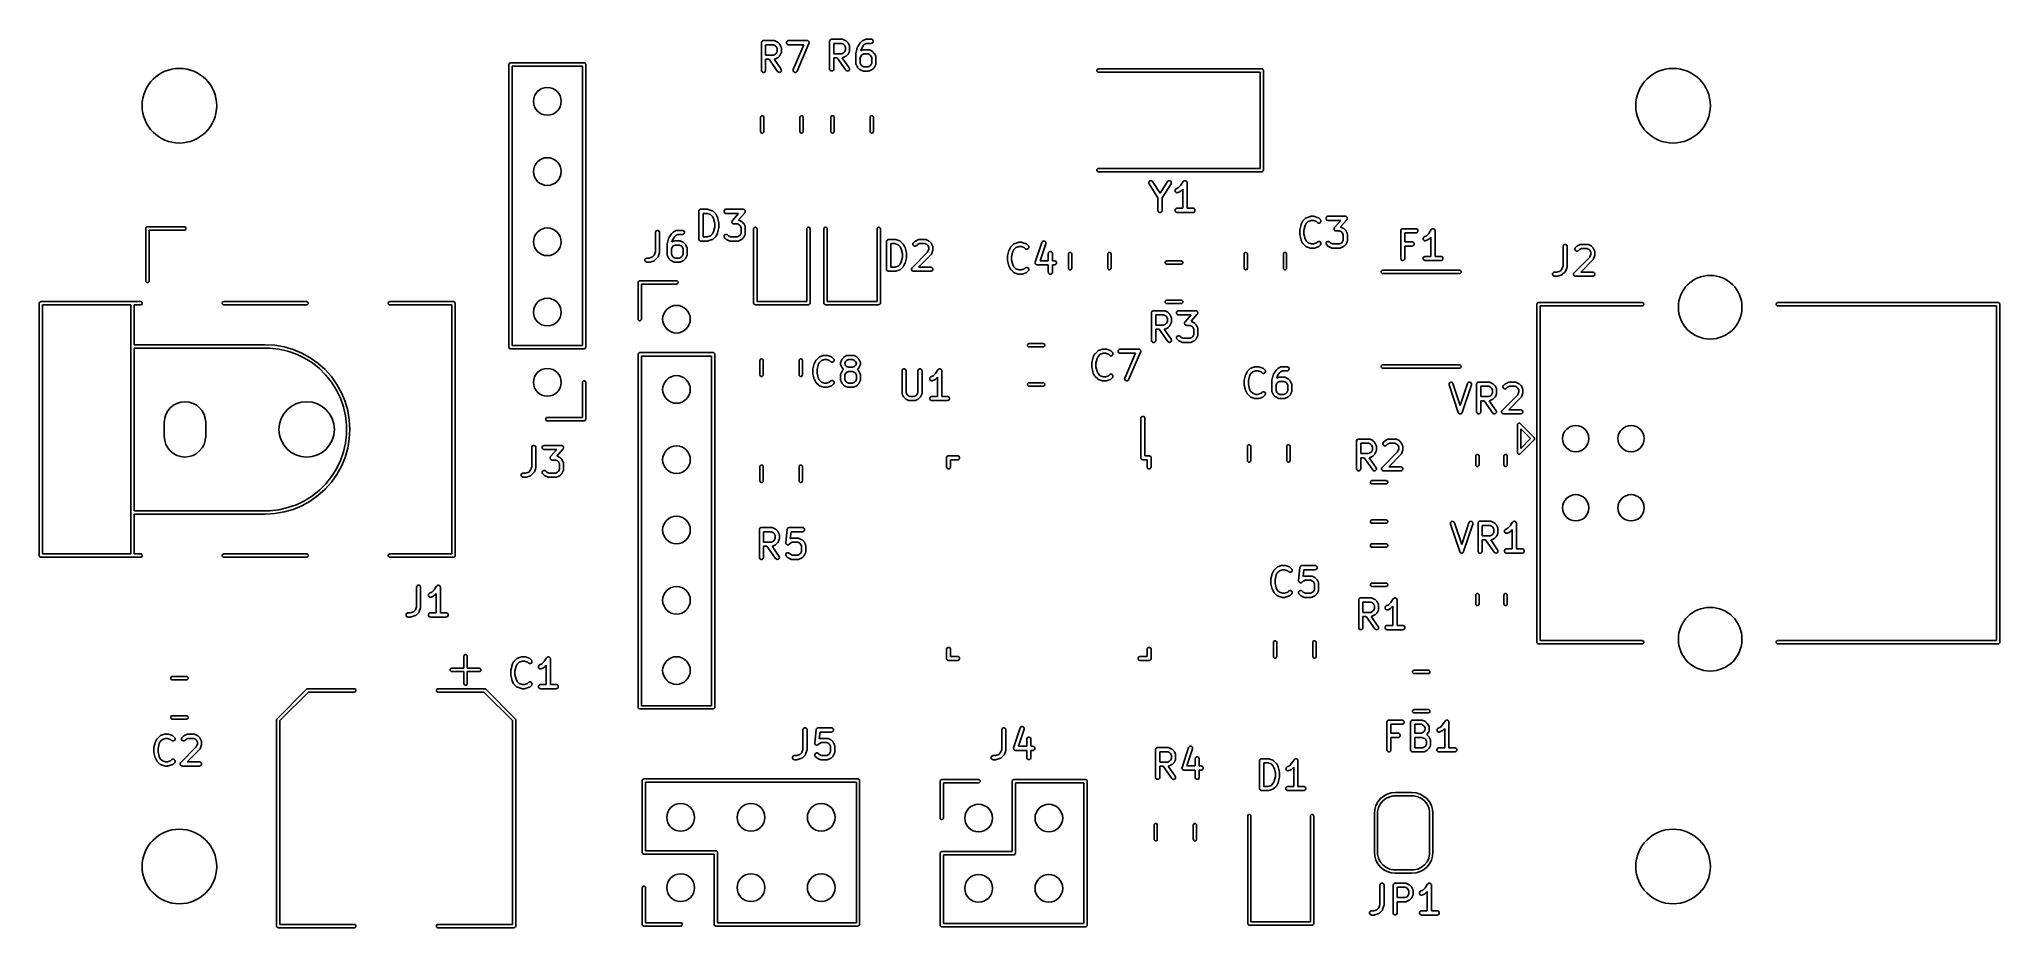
# Model space of a CAD drawing. Header units: inches. Extents: x 4.64 to 7.43, y -3.91 to -2.64.
import ezdxf

# ---------------------------------------------------------------- set-up
doc = ezdxf.new("R2010")
doc.units = ezdxf.units.IN
doc.header["$MEASUREMENT"] = 0
doc.layers.add('BLACK', color=250, linetype='CONTINUOUS')

msp = doc.modelspace()

# ---------------------------------------------------------------- linework, layer by layer
at = {"layer": 'BLACK', "linetype": 'CONTINUOUS'}
for p, q in [((5.671, -2.646), (5.6715, -2.6449)), ((5.671, -2.6465), (5.671, -2.646)), ((5.671, -2.6859), (5.671, -2.6465)), ((5.6715, -2.6449), (5.6723, -2.6441)), ((5.6723, -2.6441), (5.6734, -2.6436)), ((5.6734, -2.6436), (5.6739, -2.6436)), ((5.6739, -2.6436), (5.6889, -2.6436)), ((5.6882, -2.6495), (5.6769, -2.6495)), ((5.6769, -2.6495), (5.6769, -2.6642)), ((5.6909, -2.6508), (5.6882, -2.6495)), ((5.6889, -2.6436), (5.6895, -2.6436)), ((5.6895, -2.6436), (5.6896, -2.6437)), ((5.6896, -2.6437), (5.6897, -2.6437)), ((5.6897, -2.6437), (5.6903, -2.6439)), ((5.6903, -2.6439), (5.694, -2.6458)), ((5.6921, -2.652), (5.6909, -2.6508)), ((5.694, -2.6458), (5.6943, -2.6459)), ((5.6943, -2.6459), (5.6943, -2.646)), ((5.6943, -2.646), (5.6944, -2.646)), ((5.6944, -2.646), (5.6945, -2.6461)), ((5.6945, -2.6461), (5.6946, -2.6461)), ((5.6946, -2.6461), (5.6948, -2.6463)), ((5.6948, -2.6463), (5.6967, -2.6482)), ((5.6967, -2.6482), (5.6968, -2.6484)), ((5.6968, -2.6484), (5.6969, -2.6485)), ((5.6969, -2.6485), (5.697, -2.6486)), ((5.697, -2.6486), (5.697, -2.6486)), ((5.697, -2.6486), (5.697, -2.6487)), ((5.697, -2.6487), (5.6972, -2.649)), ((5.6972, -2.649), (5.6991, -2.6527)), ((5.7067, -2.646), (5.7071, -2.6449)), ((5.7067, -2.6471), (5.7067, -2.646)), ((5.7071, -2.6482), (5.7067, -2.6471)), ((5.7071, -2.6449), (5.7079, -2.6441)), ((5.7079, -2.649), (5.7071, -2.6482)), ((5.7079, -2.6441), (5.709, -2.6436)), ((5.709, -2.6494), (5.7079, -2.649)), ((5.709, -2.6436), (5.7096, -2.6436)), ((5.7096, -2.6495), (5.709, -2.6494)), ((5.7096, -2.6436), (5.7358, -2.6436)), ((5.7313, -2.6495), (5.7096, -2.6495)), ((5.7162, -2.6847), (5.7313, -2.6495)), ((5.7385, -2.6477), (5.7216, -2.6871)), ((5.7358, -2.6436), (5.7364, -2.6436)), ((5.7364, -2.6436), (5.7364, -2.6436)), ((5.7364, -2.6436), (5.7364, -2.6436)), ((5.7364, -2.6436), (5.7369, -2.6439)), ((5.7369, -2.6439), (5.7374, -2.6441)), ((5.7374, -2.6441), (5.7375, -2.6441)), ((5.7375, -2.6441), (5.7375, -2.6441)), ((5.7375, -2.6441), (5.7379, -2.6445)), ((5.7379, -2.6445), (5.7383, -2.6449)), ((5.7383, -2.6449), (5.7383, -2.6449)), ((5.7383, -2.6449), (5.7383, -2.6449)), ((5.7383, -2.6449), (5.7385, -2.6454)), ((5.7385, -2.6454), (5.7387, -2.646)), ((5.7387, -2.6471), (5.7385, -2.6477)), ((5.7387, -2.646), (5.7387, -2.646)), ((5.7387, -2.646), (5.7387, -2.646)), ((5.7387, -2.646), (5.7387, -2.6466)), ((5.7387, -2.6466), (5.7387, -2.6471)), ((5.7387, -2.6471), (5.7387, -2.6471)), ((5.7387, -2.6471), (5.7387, -2.6471)), ((5.768, -2.644), (5.7685, -2.6429)), ((5.768, -2.6445), (5.768, -2.644)), ((5.768, -2.6839), (5.768, -2.6445)), ((5.7685, -2.6429), (5.7693, -2.6421)), ((5.7693, -2.6421), (5.7704, -2.6416)), ((5.7704, -2.6416), (5.7709, -2.6416)), ((5.7709, -2.6416), (5.7859, -2.6416)), ((5.7852, -2.6475), (5.7739, -2.6475)), ((5.7739, -2.6475), (5.7739, -2.6622)), ((5.7879, -2.6488), (5.7852, -2.6475)), ((5.7859, -2.6416), (5.7865, -2.6416)), ((5.7865, -2.6416), (5.7866, -2.6417)), ((5.7866, -2.6417), (5.7867, -2.6417)), ((5.7867, -2.6417), (5.7873, -2.6419)), ((5.7873, -2.6419), (5.791, -2.6438)), ((5.7891, -2.65), (5.7879, -2.6488)), ((5.7905, -2.6527), (5.7891, -2.65)), ((5.791, -2.6438), (5.7913, -2.6439)), ((5.7913, -2.6439), (5.7913, -2.644)), ((5.7913, -2.644), (5.7914, -2.644)), ((5.7914, -2.644), (5.7915, -2.6441)), ((5.7915, -2.6441), (5.7916, -2.6441)), ((5.7916, -2.6441), (5.7918, -2.6443)), ((5.7918, -2.6443), (5.7937, -2.6462)), ((5.7937, -2.6462), (5.7938, -2.6464)), ((5.7938, -2.6464), (5.7939, -2.6465)), ((5.7939, -2.6465), (5.794, -2.6466)), ((5.794, -2.6466), (5.794, -2.6466)), ((5.794, -2.6466), (5.794, -2.6467)), ((5.794, -2.6467), (5.7942, -2.647)), ((5.7942, -2.647), (5.7961, -2.6507)), ((5.7961, -2.6507), (5.7963, -2.6513)), ((5.8079, -2.6523), (5.8116, -2.6466)), ((5.8116, -2.6466), (5.8118, -2.6464)), ((5.8116, -2.6466), (5.8116, -2.6466)), ((5.8116, -2.6466), (5.8116, -2.6466)), ((5.8118, -2.6464), (5.812, -2.6462)), ((5.812, -2.6462), (5.8138, -2.6443)), ((5.812, -2.6462), (5.812, -2.6462)), ((5.812, -2.6462), (5.812, -2.6462)), ((5.8164, -2.6502), (5.8131, -2.6551)), ((5.8138, -2.6443), (5.8141, -2.6441)), ((5.8141, -2.6441), (5.8142, -2.644)), ((5.8141, -2.6441), (5.8141, -2.6441)), ((5.8142, -2.644), (5.8143, -2.644)), ((5.8143, -2.644), (5.8144, -2.6439)), ((5.8144, -2.6439), (5.8146, -2.6438)), ((5.8146, -2.6438), (5.8184, -2.6419)), ((5.8177, -2.6488), (5.8164, -2.6502)), ((5.8204, -2.6475), (5.8177, -2.6488)), ((5.8184, -2.6419), (5.8189, -2.6417)), ((5.8189, -2.6417), (5.819, -2.6417)), ((5.819, -2.6417), (5.8191, -2.6416)), ((5.8191, -2.6416), (5.8197, -2.6416)), ((5.8197, -2.6416), (5.8272, -2.6416)), ((5.8272, -2.6475), (5.8204, -2.6475)), ((5.8272, -2.6416), (5.8278, -2.6416)), ((5.8278, -2.6474), (5.8272, -2.6475)), ((5.8278, -2.6416), (5.8288, -2.6421)), ((5.8288, -2.647), (5.8278, -2.6474)), ((5.8288, -2.6421), (5.8296, -2.6429)), ((5.8296, -2.6462), (5.8288, -2.647)), ((5.8296, -2.6429), (5.8301, -2.644)), ((5.8301, -2.6451), (5.8296, -2.6462)), ((5.8301, -2.644), (5.8301, -2.6451)), ((5.3114, -2.6776), (5.3116, -2.6767)), ((5.3114, -3.0799), (5.3114, -2.6776)), ((5.3116, -2.6767), (5.3129, -2.6754)), ((5.3129, -2.6754), (5.3138, -2.6752)), ((5.3138, -2.6752), (5.4185, -2.6752)), ((5.4185, -2.6752), (5.4194, -2.6754)), ((5.4194, -2.6754), (5.4207, -2.6767)), ((5.4207, -2.6767), (5.4209, -2.6776)), ((5.4209, -2.6776), (5.4209, -3.0799)), ((5.6769, -2.6642), (5.6882, -2.6642)), ((5.6818, -2.6701), (5.6769, -2.6701)), ((5.6769, -2.6701), (5.6769, -2.6859)), ((5.694, -2.6876), (5.6818, -2.6701)), ((5.6882, -2.6642), (5.6909, -2.6629)), ((5.6895, -2.6701), (5.689, -2.6701)), ((5.689, -2.6701), (5.6989, -2.6842)), ((5.6896, -2.67), (5.6895, -2.6701)), ((5.6897, -2.67), (5.6896, -2.67)), ((5.6903, -2.6698), (5.6897, -2.67)), ((5.694, -2.6679), (5.6903, -2.6698)), ((5.6909, -2.6629), (5.6921, -2.6617)), ((5.6935, -2.6547), (5.6921, -2.652)), ((5.6921, -2.6617), (5.6935, -2.659)), ((5.6935, -2.659), (5.6935, -2.6547)), ((5.6943, -2.6678), (5.694, -2.6679)), ((5.6944, -2.6677), (5.6943, -2.6677)), ((5.6943, -2.6677), (5.6943, -2.6678)), ((5.6945, -2.6676), (5.6944, -2.6677)), ((5.6946, -2.6676), (5.6945, -2.6676)), ((5.6948, -2.6674), (5.6946, -2.6676)), ((5.6967, -2.6655), (5.6948, -2.6674)), ((5.6968, -2.6653), (5.6967, -2.6655)), ((5.6969, -2.6652), (5.6968, -2.6653)), ((5.697, -2.6651), (5.6969, -2.6652)), ((5.6972, -2.6647), (5.697, -2.665)), ((5.697, -2.665), (5.697, -2.665)), ((5.697, -2.665), (5.697, -2.6651)), ((5.6991, -2.661), (5.6972, -2.6647)), ((5.6991, -2.6527), (5.6993, -2.6533)), ((5.6993, -2.6604), (5.6991, -2.661)), ((5.6993, -2.6533), (5.6993, -2.6534)), ((5.6993, -2.6534), (5.6993, -2.6535)), ((5.6993, -2.6535), (5.6994, -2.654)), ((5.6994, -2.6597), (5.6993, -2.6602)), ((5.6993, -2.6602), (5.6993, -2.6603)), ((5.6993, -2.6603), (5.6993, -2.6604)), ((5.6994, -2.654), (5.6994, -2.6597)), ((5.7739, -2.6622), (5.7852, -2.6622)), ((5.7788, -2.6681), (5.7739, -2.6681)), ((5.7739, -2.6681), (5.7739, -2.6839)), ((5.791, -2.6856), (5.7788, -2.6681)), ((5.7852, -2.6622), (5.7879, -2.6609)), ((5.7865, -2.6681), (5.786, -2.6681)), ((5.786, -2.6681), (5.7959, -2.6822)), ((5.7866, -2.668), (5.7865, -2.6681)), ((5.7867, -2.668), (5.7866, -2.668)), ((5.7873, -2.6678), (5.7867, -2.668)), ((5.791, -2.6659), (5.7873, -2.6678)), ((5.7879, -2.6609), (5.7891, -2.6597)), ((5.7891, -2.6597), (5.7905, -2.657)), ((5.7905, -2.657), (5.7905, -2.6527)), ((5.7913, -2.6658), (5.791, -2.6659)), ((5.7914, -2.6657), (5.7913, -2.6657)), ((5.7913, -2.6657), (5.7913, -2.6658)), ((5.7915, -2.6656), (5.7914, -2.6657)), ((5.7916, -2.6656), (5.7915, -2.6656)), ((5.7918, -2.6654), (5.7916, -2.6656)), ((5.7937, -2.6635), (5.7918, -2.6654)), ((5.7938, -2.6633), (5.7937, -2.6635)), ((5.7939, -2.6632), (5.7938, -2.6633)), ((5.794, -2.6631), (5.7939, -2.6632)), ((5.7942, -2.6627), (5.794, -2.663)), ((5.794, -2.663), (5.794, -2.663)), ((5.794, -2.663), (5.794, -2.6631)), ((5.7961, -2.659), (5.7942, -2.6627)), ((5.7963, -2.6584), (5.7961, -2.659)), ((5.7963, -2.6513), (5.7963, -2.6514)), ((5.7963, -2.6514), (5.7963, -2.6515)), ((5.7963, -2.6515), (5.7964, -2.652)), ((5.7964, -2.6577), (5.7963, -2.6582)), ((5.7963, -2.6582), (5.7963, -2.6583)), ((5.7963, -2.6583), (5.7963, -2.6584)), ((5.7964, -2.652), (5.7964, -2.6577)), ((5.8055, -2.661), (5.8055, -2.6608)), ((5.8055, -2.6608), (5.8056, -2.6608)), ((5.8055, -2.6613), (5.8055, -2.661)), ((5.8055, -2.6614), (5.8055, -2.6613)), ((5.8055, -2.6613), (5.8055, -2.6613)), ((5.8055, -2.6764), (5.8055, -2.6614)), ((5.8055, -2.677), (5.8055, -2.6764)), ((5.8056, -2.6771), (5.8055, -2.677)), ((5.8056, -2.6607), (5.8074, -2.6532)), ((5.8056, -2.6608), (5.8056, -2.6607)), ((5.8056, -2.6772), (5.8056, -2.6771)), ((5.8058, -2.6777), (5.8056, -2.6772)), ((5.8077, -2.6815), (5.8058, -2.6777)), ((5.8074, -2.6532), (5.8076, -2.6529)), ((5.8076, -2.6527), (5.8076, -2.6526)), ((5.8076, -2.6526), (5.8077, -2.6526)), ((5.8076, -2.6528), (5.8076, -2.6527)), ((5.8076, -2.6529), (5.8076, -2.6528)), ((5.8077, -2.6526), (5.8079, -2.6523)), ((5.8127, -2.665), (5.8114, -2.6677)), ((5.8114, -2.6677), (5.8114, -2.6757)), ((5.8114, -2.6757), (5.8127, -2.6784)), ((5.8131, -2.6551), (5.8123, -2.658)), ((5.8123, -2.658), (5.8146, -2.6569)), ((5.8139, -2.6638), (5.8127, -2.665)), ((5.8127, -2.6784), (5.8139, -2.6796)), ((5.8166, -2.6625), (5.8139, -2.6638)), ((5.8146, -2.6569), (5.8152, -2.6567)), ((5.8152, -2.6567), (5.8153, -2.6567)), ((5.8153, -2.6567), (5.8154, -2.6566)), ((5.8154, -2.6566), (5.8159, -2.6566)), ((5.8159, -2.6566), (5.8234, -2.6566)), ((5.8227, -2.6625), (5.8166, -2.6625)), ((5.8254, -2.6638), (5.8227, -2.6625)), ((5.8234, -2.6566), (5.824, -2.6566)), ((5.824, -2.6566), (5.8241, -2.6567)), ((5.8241, -2.6567), (5.8242, -2.6567)), ((5.8242, -2.6567), (5.8248, -2.6569)), ((5.8248, -2.6569), (5.8285, -2.6588)), ((5.8266, -2.665), (5.8254, -2.6638)), ((5.8254, -2.6796), (5.8266, -2.6784)), ((5.828, -2.6677), (5.8266, -2.665)), ((5.8266, -2.6784), (5.828, -2.6757)), ((5.828, -2.6757), (5.828, -2.6677)), ((5.8285, -2.6588), (5.8288, -2.6589)), ((5.8288, -2.6589), (5.8288, -2.659)), ((5.8288, -2.659), (5.8289, -2.659)), ((5.8289, -2.659), (5.829, -2.6591)), ((5.829, -2.6591), (5.829, -2.6591)), ((5.829, -2.6591), (5.8293, -2.6593)), ((5.8293, -2.6593), (5.8311, -2.6612)), ((5.8311, -2.6612), (5.8313, -2.6614)), ((5.8313, -2.6614), (5.8314, -2.6615)), ((5.8314, -2.6615), (5.8314, -2.6616)), ((5.8314, -2.6616), (5.8315, -2.6616)), ((5.8315, -2.6616), (5.8315, -2.6617)), ((5.8315, -2.6617), (5.8317, -2.662)), ((5.8317, -2.662), (5.8336, -2.6657)), ((5.8336, -2.6777), (5.8317, -2.6815)), ((5.8336, -2.6657), (5.8338, -2.6663)), ((5.8338, -2.6772), (5.8336, -2.6777)), ((5.8338, -2.6663), (5.8338, -2.6664)), ((5.8338, -2.6664), (5.8338, -2.6665)), ((5.8338, -2.6665), (5.8339, -2.667)), ((5.8339, -2.6764), (5.8338, -2.677)), ((5.8338, -2.677), (5.8338, -2.6771)), ((5.8338, -2.6771), (5.8338, -2.6772)), ((5.8339, -2.667), (5.8339, -2.6764)), ((5.3161, -2.6799), (5.3161, -3.0776)), ((5.4161, -2.6799), (5.3161, -2.6799)), ((5.4161, -3.0776), (5.4161, -2.6799)), ((5.671, -2.6865), (5.671, -2.6859)), ((5.6715, -2.6875), (5.671, -2.6865)), ((5.6723, -2.6884), (5.6715, -2.6875)), ((5.6734, -2.6888), (5.6723, -2.6884)), ((5.6745, -2.6888), (5.6734, -2.6888)), ((5.6756, -2.6884), (5.6745, -2.6888)), ((5.6764, -2.6875), (5.6756, -2.6884)), ((5.6768, -2.6865), (5.6764, -2.6875)), ((5.6769, -2.6859), (5.6768, -2.6865)), ((5.6944, -2.688), (5.694, -2.6876)), ((5.6954, -2.6887), (5.6944, -2.688)), ((5.6965, -2.6889), (5.6954, -2.6887)), ((5.6976, -2.6886), (5.6965, -2.6889)), ((5.6986, -2.6879), (5.6976, -2.6886)), ((5.6992, -2.687), (5.6986, -2.6879)), ((5.6989, -2.6842), (5.6991, -2.6847)), ((5.6991, -2.6847), (5.6994, -2.6858)), ((5.6994, -2.6858), (5.6992, -2.687)), ((5.716, -2.6853), (5.7162, -2.6847)), ((5.716, -2.6864), (5.716, -2.6853)), ((5.7165, -2.6875), (5.716, -2.6864)), ((5.7173, -2.6883), (5.7165, -2.6875)), ((5.7183, -2.6888), (5.7173, -2.6883)), ((5.7195, -2.6888), (5.7183, -2.6888)), ((5.7205, -2.6884), (5.7195, -2.6888)), ((5.7214, -2.6876), (5.7205, -2.6884)), ((5.7216, -2.6871), (5.7214, -2.6876)), ((5.768, -2.6845), (5.768, -2.6839)), ((5.7685, -2.6855), (5.768, -2.6845)), ((5.7693, -2.6864), (5.7685, -2.6855)), ((5.7704, -2.6868), (5.7693, -2.6864)), ((5.7715, -2.6868), (5.7704, -2.6868)), ((5.7726, -2.6864), (5.7715, -2.6868)), ((5.7734, -2.6855), (5.7726, -2.6864)), ((5.7738, -2.6845), (5.7734, -2.6855)), ((5.7739, -2.6839), (5.7738, -2.6845)), ((5.7914, -2.686), (5.791, -2.6856)), ((5.7924, -2.6867), (5.7914, -2.686)), ((5.7935, -2.6869), (5.7924, -2.6867)), ((5.7946, -2.6866), (5.7935, -2.6869)), ((5.7956, -2.6859), (5.7946, -2.6866)), ((5.7962, -2.685), (5.7956, -2.6859)), ((5.7959, -2.6822), (5.7961, -2.6827)), ((5.7961, -2.6827), (5.7964, -2.6838)), ((5.7964, -2.6838), (5.7962, -2.685)), ((5.8078, -2.6817), (5.8077, -2.6815)), ((5.8079, -2.6818), (5.8078, -2.6817)), ((5.8079, -2.6819), (5.8079, -2.6818)), ((5.808, -2.682), (5.8079, -2.6819)), ((5.8082, -2.6822), (5.808, -2.682)), ((5.808, -2.682), (5.808, -2.682)), ((5.8101, -2.6841), (5.8082, -2.6822)), ((5.8103, -2.6843), (5.8101, -2.6841)), ((5.8104, -2.6844), (5.8103, -2.6843)), ((5.8105, -2.6844), (5.8104, -2.6844)), ((5.8105, -2.6845), (5.8105, -2.6844)), ((5.8106, -2.6845), (5.8105, -2.6845)), ((5.8109, -2.6847), (5.8106, -2.6845)), ((5.8146, -2.6865), (5.8109, -2.6847)), ((5.8139, -2.6796), (5.8166, -2.681)), ((5.8152, -2.6868), (5.8146, -2.6865)), ((5.8153, -2.6868), (5.8152, -2.6868)), ((5.8154, -2.6868), (5.8153, -2.6868)), ((5.8159, -2.6869), (5.8154, -2.6868)), ((5.8234, -2.6869), (5.8159, -2.6869)), ((5.8166, -2.681), (5.8227, -2.681)), ((5.8227, -2.681), (5.8254, -2.6796)), ((5.824, -2.6868), (5.8234, -2.6869)), ((5.8241, -2.6868), (5.824, -2.6868)), ((5.8242, -2.6868), (5.8241, -2.6868)), ((5.8248, -2.6865), (5.8242, -2.6868)), ((5.8285, -2.6847), (5.8248, -2.6865)), ((5.8288, -2.6845), (5.8285, -2.6847)), ((5.8289, -2.6844), (5.8288, -2.6845)), ((5.8288, -2.6845), (5.8288, -2.6845)), ((5.829, -2.6844), (5.8289, -2.6844)), ((5.8293, -2.6841), (5.829, -2.6843)), ((5.829, -2.6843), (5.829, -2.6844)), ((5.8311, -2.6822), (5.8293, -2.6841)), ((5.8313, -2.682), (5.8311, -2.6822)), ((5.8314, -2.682), (5.8313, -2.682)), ((5.8315, -2.6818), (5.8314, -2.6819)), ((5.8314, -2.6819), (5.8314, -2.682)), ((5.8317, -2.6815), (5.8315, -2.6817)), ((5.8315, -2.6817), (5.8315, -2.6818)), ((6.1485, -2.6852), (6.1498, -2.684)), ((6.1485, -2.687), (6.1485, -2.6852)), ((6.1498, -2.6883), (6.1485, -2.687)), ((6.1498, -2.684), (6.1507, -2.6838)), ((6.1507, -2.6885), (6.1498, -2.6883)), ((6.1507, -2.6838), (6.383, -2.6838)), ((6.3806, -2.6885), (6.1507, -2.6885)), ((6.3806, -2.8255), (6.3806, -2.6885)), ((6.383, -2.6838), (6.3839, -2.684)), ((6.3839, -2.684), (6.3852, -2.6852)), ((6.3852, -2.6852), (6.3853, -2.6861)), ((6.3853, -2.6861), (6.3853, -2.8279)), ((5.6697, -2.7526), (5.6699, -2.7517)), ((5.6697, -2.773), (5.6697, -2.7526)), ((5.6699, -2.7517), (5.6711, -2.7504)), ((5.6711, -2.7504), (5.673, -2.7504)), ((5.673, -2.7504), (5.6742, -2.7517)), ((5.6742, -2.7517), (5.6744, -2.7526)), ((5.6744, -2.7526), (5.6744, -2.773)), ((5.7256, -2.7526), (5.7258, -2.7517)), ((5.7256, -2.773), (5.7256, -2.7526)), ((5.7258, -2.7517), (5.727, -2.7504)), ((5.727, -2.7504), (5.7289, -2.7504)), ((5.7289, -2.7504), (5.7301, -2.7517)), ((5.7301, -2.7517), (5.7303, -2.7526)), ((5.7303, -2.7526), (5.7303, -2.773)), ((5.7697, -2.7526), (5.7699, -2.7517)), ((5.7697, -2.773), (5.7697, -2.7526)), ((5.7699, -2.7517), (5.7711, -2.7504)), ((5.7711, -2.7504), (5.773, -2.7504)), ((5.773, -2.7504), (5.7742, -2.7517)), ((5.7742, -2.7517), (5.7744, -2.7526)), ((5.7744, -2.7526), (5.7744, -2.773)), ((5.8256, -2.7526), (5.8258, -2.7517)), ((5.8256, -2.773), (5.8256, -2.7526)), ((5.8258, -2.7517), (5.827, -2.7504)), ((5.827, -2.7504), (5.8289, -2.7504)), ((5.8289, -2.7504), (5.8301, -2.7517)), ((5.8301, -2.7517), (5.8303, -2.7526)), ((5.8303, -2.7526), (5.8303, -2.773)), ((5.6699, -2.7739), (5.6697, -2.773)), ((5.6711, -2.7752), (5.6699, -2.7739)), ((5.673, -2.7752), (5.6711, -2.7752)), ((5.6742, -2.7739), (5.673, -2.7752)), ((5.6744, -2.773), (5.6742, -2.7739)), ((5.7258, -2.7739), (5.7256, -2.773)), ((5.727, -2.7752), (5.7258, -2.7739)), ((5.7289, -2.7752), (5.727, -2.7752)), ((5.7301, -2.7739), (5.7289, -2.7752)), ((5.7303, -2.773), (5.7301, -2.7739)), ((5.7699, -2.7739), (5.7697, -2.773)), ((5.7711, -2.7752), (5.7699, -2.7739)), ((5.773, -2.7752), (5.7711, -2.7752)), ((5.7742, -2.7739), (5.773, -2.7752)), ((5.7744, -2.773), (5.7742, -2.7739)), ((5.8258, -2.7739), (5.8256, -2.773)), ((5.827, -2.7752), (5.8258, -2.7739)), ((5.8289, -2.7752), (5.827, -2.7752)), ((5.8301, -2.7739), (5.8289, -2.7752)), ((5.8303, -2.773), (5.8301, -2.7739)), ((6.1485, -2.827), (6.1498, -2.8257)), ((6.1485, -2.8288), (6.1485, -2.827)), ((6.1498, -2.83), (6.1485, -2.8288)), ((6.1498, -2.8257), (6.1507, -2.8255)), ((6.1507, -2.8302), (6.1498, -2.83)), ((6.1507, -2.8255), (6.3806, -2.8255)), ((6.383, -2.8302), (6.1507, -2.8302)), ((6.2222, -2.8457), (6.2224, -2.8446)), ((6.2224, -2.8468), (6.2222, -2.8457)), ((6.2224, -2.8446), (6.2231, -2.8436)), ((6.2231, -2.8436), (6.2241, -2.843)), ((6.2241, -2.843), (6.2252, -2.8428)), ((6.2252, -2.8428), (6.2263, -2.8431)), ((6.2263, -2.8431), (6.2273, -2.8437)), ((6.2273, -2.8437), (6.2276, -2.8442)), ((6.2276, -2.8442), (6.2383, -2.8609)), ((6.2383, -2.8609), (6.2489, -2.8442)), ((6.2489, -2.8442), (6.2492, -2.8437)), ((6.2492, -2.8437), (6.2502, -2.8431)), ((6.2502, -2.8431), (6.2513, -2.8428)), ((6.2513, -2.8428), (6.2524, -2.843)), ((6.2524, -2.843), (6.2534, -2.8436)), ((6.2534, -2.8436), (6.2541, -2.8446)), ((6.2541, -2.8446), (6.2543, -2.8457)), ((6.2543, -2.8457), (6.2541, -2.8468)), ((6.2678, -2.8495), (6.2714, -2.8441)), ((6.2714, -2.8441), (6.2718, -2.8437)), ((6.2714, -2.8441), (6.2714, -2.8441)), ((6.2714, -2.8441), (6.2714, -2.8441)), ((6.2714, -2.8441), (6.2714, -2.8441)), ((6.2718, -2.8437), (6.272, -2.8435)), ((6.272, -2.8435), (6.2722, -2.8433)), ((6.2722, -2.8433), (6.2725, -2.8432)), ((6.2725, -2.8432), (6.2727, -2.843)), ((6.2727, -2.843), (6.273, -2.843)), ((6.273, -2.843), (6.2733, -2.8429)), ((6.2733, -2.8429), (6.2736, -2.8429)), ((6.2736, -2.8429), (6.2739, -2.8428)), ((6.2739, -2.8428), (6.2742, -2.8429)), ((6.2742, -2.8429), (6.2744, -2.8429)), ((6.2744, -2.8429), (6.2747, -2.843)), ((6.2747, -2.843), (6.275, -2.843)), ((6.275, -2.843), (6.2752, -2.8432)), ((6.2752, -2.8432), (6.2755, -2.8433)), ((6.2755, -2.8433), (6.2757, -2.8435)), ((6.2757, -2.8435), (6.276, -2.8437)), ((6.276, -2.8437), (6.2761, -2.8439)), ((6.2761, -2.8439), (6.2763, -2.8441)), ((6.2763, -2.8441), (6.2764, -2.8444)), ((6.2764, -2.8444), (6.2766, -2.8446)), ((6.2766, -2.8446), (6.2767, -2.8449)), ((6.2767, -2.8449), (6.2768, -2.8452)), ((6.2768, -2.8452), (6.2768, -2.8458)), ((6.2768, -2.8458), (6.2768, -2.8458)), ((6.2768, -2.8458), (6.2768, -2.8458)), ((6.2768, -2.8458), (6.2768, -2.8458)), ((6.2768, -2.8458), (6.2768, -2.8822)), ((6.3839, -2.83), (6.383, -2.8302)), ((6.3852, -2.8288), (6.3839, -2.83)), ((6.3853, -2.8279), (6.3852, -2.8288)), ((6.2226, -2.8474), (6.2224, -2.8468)), ((6.2353, -2.8673), (6.2226, -2.8474)), ((6.2353, -2.8851), (6.2353, -2.8673)), ((6.2539, -2.8474), (6.2412, -2.8673)), ((6.2412, -2.8673), (6.2412, -2.8851)), ((6.2541, -2.8468), (6.2539, -2.8474)), ((6.2597, -2.8567), (6.2601, -2.8556)), ((6.2598, -2.8578), (6.2597, -2.8567)), ((6.2603, -2.8588), (6.2598, -2.8578)), ((6.2601, -2.8556), (6.2608, -2.8547)), ((6.2612, -2.8596), (6.2603, -2.8588)), ((6.2608, -2.8547), (6.2613, -2.8544)), ((6.2623, -2.86), (6.2612, -2.8596)), ((6.2613, -2.8544), (6.2646, -2.8527)), ((6.2634, -2.8599), (6.2623, -2.86)), ((6.2639, -2.8597), (6.2634, -2.8599)), ((6.2677, -2.8578), (6.2639, -2.8597)), ((6.2646, -2.8527), (6.2678, -2.8495)), ((6.2679, -2.8576), (6.2677, -2.8578)), ((6.268, -2.8576), (6.2679, -2.8576)), ((6.2681, -2.8575), (6.268, -2.8576)), ((6.2682, -2.8575), (6.2681, -2.8575)), ((6.2685, -2.8572), (6.2682, -2.8574)), ((6.2682, -2.8574), (6.2682, -2.8575)), ((6.2709, -2.8548), (6.2685, -2.8572)), ((6.2709, -2.8822), (6.2709, -2.8548)), ((5.582, -2.886), (5.5825, -2.8849)), ((5.582, -2.8865), (5.582, -2.886)), ((5.582, -2.9259), (5.582, -2.8865)), ((5.5825, -2.8849), (5.5833, -2.8841)), ((5.5833, -2.8841), (5.5844, -2.8836)), ((5.5844, -2.8836), (5.5849, -2.8836)), ((5.5849, -2.8836), (5.5943, -2.8836)), ((5.5938, -2.8895), (5.5879, -2.8895)), ((5.5879, -2.8895), (5.5879, -2.923)), ((5.5983, -2.891), (5.5938, -2.8895)), ((5.5943, -2.8836), (5.5946, -2.8836)), ((5.5946, -2.8836), (5.5947, -2.8836)), ((5.5947, -2.8836), (5.5948, -2.8836)), ((5.5948, -2.8836), (5.5949, -2.8836)), ((5.5949, -2.8836), (5.595, -2.8837)), ((5.595, -2.8837), (5.5952, -2.8837)), ((5.5952, -2.8837), (5.6009, -2.8856)), ((5.6013, -2.8939), (5.5983, -2.891)), ((5.6009, -2.8856), (5.6014, -2.8858)), ((5.6028, -2.8969), (5.6013, -2.8939)), ((5.6014, -2.8858), (5.6015, -2.8859)), ((5.6015, -2.8859), (5.6016, -2.886)), ((5.6016, -2.886), (5.602, -2.8863)), ((5.602, -2.8863), (5.6058, -2.8901)), ((5.6045, -2.9038), (5.6028, -2.8969)), ((5.6058, -2.8901), (5.606, -2.8903)), ((5.606, -2.8903), (5.606, -2.8904)), ((5.606, -2.8904), (5.6061, -2.8904)), ((5.6061, -2.8904), (5.6061, -2.8905)), ((5.6061, -2.8905), (5.6062, -2.8906)), ((5.6062, -2.8906), (5.6063, -2.8908)), ((5.6063, -2.8908), (5.6082, -2.8946)), ((5.6082, -2.8946), (5.6082, -2.8946)), ((5.6082, -2.8946), (5.6082, -2.8946)), ((5.6082, -2.8946), (5.6083, -2.8949)), ((5.6083, -2.8949), (5.6084, -2.8951)), ((5.6084, -2.8951), (5.6084, -2.8952)), ((5.6084, -2.8952), (5.6084, -2.8952)), ((5.6084, -2.8952), (5.6103, -2.9027)), ((5.6177, -2.886), (5.6181, -2.8849)), ((5.6177, -2.8871), (5.6177, -2.886)), ((5.6181, -2.8882), (5.6177, -2.8871)), ((5.6181, -2.8849), (5.6189, -2.8841)), ((5.6189, -2.889), (5.6181, -2.8882)), ((5.6189, -2.8841), (5.62, -2.8836)), ((5.62, -2.8894), (5.6189, -2.889)), ((5.62, -2.8836), (5.6206, -2.8836)), ((5.6206, -2.8895), (5.62, -2.8894)), ((5.6206, -2.8836), (5.6449, -2.8836)), ((5.6384, -2.8895), (5.6206, -2.8895)), ((5.6289, -2.901), (5.6291, -2.9005)), ((5.6289, -2.9011), (5.6289, -2.901)), ((5.6289, -2.9012), (5.6289, -2.9011)), ((5.6289, -2.9016), (5.6289, -2.9012)), ((5.6289, -2.9021), (5.6289, -2.9016)), ((5.629, -2.9022), (5.6289, -2.9021)), ((5.629, -2.9023), (5.629, -2.9022)), ((5.6291, -2.9005), (5.6293, -2.9001)), ((5.6293, -2.9001), (5.6293, -2.8999)), ((5.6293, -2.8999), (5.6294, -2.8999)), ((5.6294, -2.8998), (5.6296, -2.8996)), ((5.6294, -2.8999), (5.6294, -2.8998)), ((5.6296, -2.8996), (5.6384, -2.8895)), ((5.6472, -2.8885), (5.6382, -2.8987)), ((5.6382, -2.8987), (5.6388, -2.8989)), ((5.6388, -2.8989), (5.6425, -2.9008)), ((5.6425, -2.9008), (5.6428, -2.9009)), ((5.6428, -2.9009), (5.6428, -2.901)), ((5.6428, -2.901), (5.6429, -2.901)), ((5.6429, -2.901), (5.643, -2.9011)), ((5.643, -2.9011), (5.643, -2.9011)), ((5.643, -2.9011), (5.6433, -2.9013)), ((5.6433, -2.9013), (5.6451, -2.9032)), ((5.6449, -2.8836), (5.6452, -2.8836)), ((5.6452, -2.8836), (5.6453, -2.8836)), ((5.6453, -2.8836), (5.6454, -2.8836)), ((5.6454, -2.8836), (5.6455, -2.8836)), ((5.6455, -2.8836), (5.646, -2.8838)), ((5.646, -2.8838), (5.6464, -2.884)), ((5.6464, -2.884), (5.6465, -2.884)), ((5.6465, -2.884), (5.6466, -2.8841)), ((5.6466, -2.8841), (5.6469, -2.8844)), ((5.6469, -2.8844), (5.6473, -2.8847)), ((5.6473, -2.8882), (5.6472, -2.8885)), ((5.6473, -2.8847), (5.6473, -2.8848)), ((5.6473, -2.8848), (5.6474, -2.8849)), ((5.6474, -2.8882), (5.6473, -2.8882)), ((5.6474, -2.8849), (5.6476, -2.8853)), ((5.6475, -2.888), (5.6474, -2.8881)), ((5.6474, -2.8881), (5.6474, -2.8882)), ((5.6476, -2.8876), (5.6475, -2.888)), ((5.6476, -2.8853), (5.6478, -2.8858)), ((5.6478, -2.8871), (5.6476, -2.8876)), ((5.6478, -2.8858), (5.6478, -2.8859)), ((5.6478, -2.8859), (5.6478, -2.886)), ((5.6478, -2.886), (5.6478, -2.8864)), ((5.6478, -2.8864), (5.6479, -2.8869)), ((5.6479, -2.8869), (5.6478, -2.887)), ((5.6478, -2.887), (5.6478, -2.8871)), ((6.2354, -2.8857), (6.2353, -2.8851)), ((6.2358, -2.8868), (6.2354, -2.8857)), ((6.2366, -2.8876), (6.2358, -2.8868)), ((6.2377, -2.888), (6.2366, -2.8876)), ((6.2388, -2.888), (6.2377, -2.888)), ((6.2399, -2.8876), (6.2388, -2.888)), ((6.2407, -2.8868), (6.2399, -2.8876)), ((6.2411, -2.8857), (6.2407, -2.8868)), ((6.2412, -2.8851), (6.2411, -2.8857)), ((6.2597, -2.8846), (6.2602, -2.8835)), ((6.2597, -2.8857), (6.2597, -2.8846)), ((6.2602, -2.8868), (6.2597, -2.8857)), ((6.2602, -2.8835), (6.261, -2.8827)), ((6.261, -2.8876), (6.2602, -2.8868)), ((6.261, -2.8827), (6.262, -2.8822)), ((6.262, -2.888), (6.261, -2.8876)), ((6.262, -2.8822), (6.2626, -2.8822)), ((6.2626, -2.8881), (6.262, -2.888)), ((6.2626, -2.8822), (6.2709, -2.8822)), ((6.2851, -2.8881), (6.2626, -2.8881)), ((6.2768, -2.8822), (6.2851, -2.8822)), ((6.2851, -2.8822), (6.2857, -2.8822)), ((6.2857, -2.888), (6.2851, -2.8881)), ((6.2857, -2.8822), (6.2868, -2.8827)), ((6.2868, -2.8876), (6.2857, -2.888)), ((6.2868, -2.8827), (6.2876, -2.8835)), ((6.2876, -2.8868), (6.2868, -2.8876)), ((6.2876, -2.8835), (6.288, -2.8846)), ((6.288, -2.8857), (6.2876, -2.8868)), ((6.288, -2.8846), (6.288, -2.8857)), ((6.4393, -2.9046), (6.4412, -2.9008)), ((6.4412, -2.9008), (6.4413, -2.9006)), ((6.4413, -2.9006), (6.4414, -2.9005)), ((6.4414, -2.9005), (6.4414, -2.9004)), ((6.4414, -2.9004), (6.4415, -2.9004)), ((6.4415, -2.9003), (6.4417, -2.9001)), ((6.4415, -2.9004), (6.4415, -2.9003)), ((6.4417, -2.9001), (6.4455, -2.8963)), ((6.4455, -2.8963), (6.4459, -2.896)), ((6.4459, -2.896), (6.446, -2.8959)), ((6.446, -2.8959), (6.4461, -2.8958)), ((6.4461, -2.8958), (6.4466, -2.8956)), ((6.4492, -2.901), (6.4462, -2.9039)), ((6.4466, -2.8956), (6.4523, -2.8937)), ((6.4537, -2.8995), (6.4492, -2.901)), ((6.4523, -2.8937), (6.4525, -2.8937)), ((6.4525, -2.8937), (6.4526, -2.8936)), ((6.4526, -2.8936), (6.4527, -2.8936)), ((6.4527, -2.8936), (6.4528, -2.8936)), ((6.4528, -2.8936), (6.4529, -2.8936)), ((6.4529, -2.8936), (6.4532, -2.8936)), ((6.4532, -2.8936), (6.4569, -2.8936)), ((6.4565, -2.8995), (6.4537, -2.8995)), ((6.461, -2.901), (6.4565, -2.8995)), ((6.4569, -2.8936), (6.4572, -2.8936)), ((6.4572, -2.8936), (6.4573, -2.8936)), ((6.4573, -2.8936), (6.4574, -2.8936)), ((6.4574, -2.8936), (6.4575, -2.8936)), ((6.4575, -2.8936), (6.4576, -2.8937)), ((6.4576, -2.8937), (6.4579, -2.8937)), ((6.4579, -2.8937), (6.4635, -2.8956)), ((6.4624, -2.9024), (6.461, -2.901)), ((6.4635, -2.8956), (6.464, -2.8958)), ((6.464, -2.8958), (6.4641, -2.8959)), ((6.4641, -2.8959), (6.4642, -2.896)), ((6.4642, -2.896), (6.4647, -2.8963)), ((6.4647, -2.8963), (6.4665, -2.8982)), ((6.4669, -2.9019), (6.4661, -2.9027)), ((6.4665, -2.8982), (6.4669, -2.8986)), ((6.4669, -2.8986), (6.4673, -2.8997)), ((6.4673, -2.9009), (6.4669, -2.9019)), ((6.4673, -2.8997), (6.4673, -2.9009)), ((6.4747, -2.896), (6.4751, -2.8949)), ((6.4747, -2.8971), (6.4747, -2.896)), ((6.4751, -2.8982), (6.4747, -2.8971)), ((6.4751, -2.8949), (6.4759, -2.8941)), ((6.4759, -2.899), (6.4751, -2.8982)), ((6.4759, -2.8941), (6.477, -2.8936)), ((6.477, -2.8994), (6.4759, -2.899)), ((6.477, -2.8936), (6.4776, -2.8936)), ((6.4776, -2.8995), (6.477, -2.8994)), ((6.4776, -2.8936), (6.5019, -2.8936)), ((6.4954, -2.8995), (6.4776, -2.8995)), ((6.4866, -2.9096), (6.4954, -2.8995)), ((6.5042, -2.8985), (6.4952, -2.9087)), ((6.5019, -2.8936), (6.5022, -2.8936)), ((6.5022, -2.8936), (6.5023, -2.8936)), ((6.5023, -2.8936), (6.5024, -2.8936)), ((6.5024, -2.8936), (6.5025, -2.8936)), ((6.5025, -2.8936), (6.503, -2.8938)), ((6.503, -2.8938), (6.5034, -2.894)), ((6.5034, -2.894), (6.5035, -2.894)), ((6.5035, -2.894), (6.5036, -2.8941)), ((6.5036, -2.8941), (6.5039, -2.8944)), ((6.5039, -2.8944), (6.5043, -2.8947)), ((6.5043, -2.8982), (6.5042, -2.8985)), ((6.5043, -2.8947), (6.5043, -2.8948)), ((6.5043, -2.8948), (6.5044, -2.8949)), ((6.5044, -2.8982), (6.5043, -2.8982)), ((6.5044, -2.8949), (6.5046, -2.8953)), ((6.5045, -2.898), (6.5044, -2.8981)), ((6.5044, -2.8981), (6.5044, -2.8982)), ((6.5046, -2.8976), (6.5045, -2.898)), ((6.5046, -2.8953), (6.5048, -2.8958)), ((6.5048, -2.8971), (6.5046, -2.8976)), ((6.5048, -2.8958), (6.5048, -2.8959)), ((6.5048, -2.8959), (6.5048, -2.896)), ((6.5048, -2.896), (6.5048, -2.8964)), ((6.5048, -2.8964), (6.5049, -2.8969)), ((6.5049, -2.8969), (6.5048, -2.897)), ((6.5048, -2.897), (6.5048, -2.8971)), ((4.7945, -2.911), (4.7947, -2.9101)), ((4.7945, -2.9858), (4.7945, -2.911)), ((4.7947, -2.9101), (4.7959, -2.9088)), ((4.7959, -2.9088), (4.7969, -2.9087)), ((4.7969, -2.9087), (4.8496, -2.9087)), ((4.8496, -2.9134), (4.7992, -2.9134)), ((4.7992, -2.9134), (4.7992, -2.9858)), ((4.8496, -2.9087), (4.8505, -2.9088)), ((4.8505, -2.9132), (4.8496, -2.9134)), ((4.8505, -2.9088), (4.8518, -2.9101)), ((4.8518, -2.9119), (4.8505, -2.9132)), ((4.8518, -2.9101), (4.8518, -2.9119)), ((5.5199, -2.9165), (5.52, -2.916)), ((5.5199, -2.9442), (5.5199, -2.9165)), ((5.52, -2.916), (5.5204, -2.9149)), ((5.5204, -2.9149), (5.5212, -2.9141)), ((5.5212, -2.9141), (5.5223, -2.9136)), ((5.5223, -2.9136), (5.5235, -2.9136)), ((5.5235, -2.9136), (5.5245, -2.9141)), ((5.5245, -2.9141), (5.5253, -2.9149)), ((5.5253, -2.9149), (5.5258, -2.916)), ((5.5258, -2.916), (5.5258, -2.9165)), ((5.5258, -2.9165), (5.5258, -2.9447)), ((5.5369, -2.9327), (5.5388, -2.9252)), ((5.5388, -2.9252), (5.5389, -2.9249)), ((5.5389, -2.9247), (5.539, -2.9246)), ((5.5389, -2.9248), (5.5389, -2.9247)), ((5.5389, -2.9249), (5.5389, -2.9248)), ((5.539, -2.9246), (5.5392, -2.9243)), ((5.539, -2.9246), (5.539, -2.9246)), ((5.5392, -2.9243), (5.5429, -2.9186)), ((5.5429, -2.9186), (5.5431, -2.9184)), ((5.5429, -2.9186), (5.5429, -2.9186)), ((5.5429, -2.9186), (5.5429, -2.9186)), ((5.5431, -2.9184), (5.5433, -2.9182)), ((5.5433, -2.9182), (5.5452, -2.9163)), ((5.5433, -2.9182), (5.5433, -2.9182)), ((5.5433, -2.9182), (5.5433, -2.9182)), ((5.5444, -2.9271), (5.5436, -2.93)), ((5.5436, -2.93), (5.5459, -2.9289)), ((5.5477, -2.9222), (5.5444, -2.9271)), ((5.5452, -2.9163), (5.5454, -2.9161)), ((5.5454, -2.9161), (5.5455, -2.916)), ((5.5454, -2.9161), (5.5454, -2.9161)), ((5.5455, -2.916), (5.5456, -2.916)), ((5.5456, -2.916), (5.5457, -2.9159)), ((5.5457, -2.9159), (5.5459, -2.9158)), ((5.5459, -2.9158), (5.5497, -2.9139)), ((5.5459, -2.9289), (5.5465, -2.9287)), ((5.5465, -2.9287), (5.5466, -2.9287)), ((5.5466, -2.9287), (5.5467, -2.9286)), ((5.5467, -2.9286), (5.5472, -2.9286)), ((5.5472, -2.9286), (5.5547, -2.9286)), ((5.549, -2.9208), (5.5477, -2.9222)), ((5.5517, -2.9195), (5.549, -2.9208)), ((5.5497, -2.9139), (5.5502, -2.9137)), ((5.5502, -2.9137), (5.5503, -2.9137)), ((5.5503, -2.9137), (5.5504, -2.9136)), ((5.5504, -2.9136), (5.551, -2.9136)), ((5.551, -2.9136), (5.5585, -2.9136)), ((5.5585, -2.9195), (5.5517, -2.9195)), ((5.5547, -2.9286), (5.5553, -2.9286)), ((5.5553, -2.9286), (5.5554, -2.9287)), ((5.5554, -2.9287), (5.5555, -2.9287)), ((5.5555, -2.9287), (5.5561, -2.9289)), ((5.5561, -2.9289), (5.5598, -2.9308)), ((5.5585, -2.9136), (5.5591, -2.9136)), ((5.5591, -2.9194), (5.5585, -2.9195)), ((5.5591, -2.9136), (5.5601, -2.9141)), ((5.5601, -2.919), (5.5591, -2.9194)), ((5.5601, -2.9141), (5.561, -2.9149)), ((5.561, -2.9182), (5.5601, -2.919)), ((5.561, -2.9149), (5.5614, -2.916)), ((5.5614, -2.9171), (5.561, -2.9182)), ((5.5614, -2.916), (5.5614, -2.9171)), ((5.582, -2.9265), (5.582, -2.9259)), ((5.5825, -2.9275), (5.582, -2.9265)), ((5.5833, -2.9284), (5.5825, -2.9275)), ((5.5844, -2.9288), (5.5833, -2.9284)), ((5.5849, -2.9289), (5.5844, -2.9288)), ((5.5943, -2.9289), (5.5849, -2.9289)), ((5.5879, -2.923), (5.5938, -2.923)), ((5.5938, -2.923), (5.5983, -2.9215)), ((5.5946, -2.9288), (5.5943, -2.9289)), ((5.5947, -2.9288), (5.5946, -2.9288)), ((5.5948, -2.9288), (5.5947, -2.9288)), ((5.5949, -2.9288), (5.5948, -2.9288)), ((5.595, -2.9288), (5.5949, -2.9288)), ((5.5952, -2.9287), (5.595, -2.9288)), ((5.6009, -2.9268), (5.5952, -2.9287)), ((5.5983, -2.9215), (5.6013, -2.9185)), ((5.6014, -2.9266), (5.6009, -2.9268)), ((5.6013, -2.9185), (5.6028, -2.9155)), ((5.6015, -2.9265), (5.6014, -2.9266)), ((5.6016, -2.9265), (5.6015, -2.9265)), ((5.602, -2.9261), (5.6016, -2.9265)), ((5.6058, -2.9224), (5.602, -2.9261)), ((5.6028, -2.9155), (5.6045, -2.9087)), ((5.6045, -2.9087), (5.6045, -2.9038)), ((5.606, -2.9221), (5.6058, -2.9224)), ((5.6061, -2.922), (5.606, -2.9221)), ((5.606, -2.9221), (5.606, -2.9221)), ((5.6062, -2.9219), (5.6061, -2.9219)), ((5.6061, -2.9219), (5.6061, -2.922)), ((5.6063, -2.9216), (5.6062, -2.9219)), ((5.6082, -2.9179), (5.6063, -2.9216)), ((5.6083, -2.9176), (5.6082, -2.9178)), ((5.6082, -2.9178), (5.6082, -2.9178)), ((5.6082, -2.9178), (5.6082, -2.9179)), ((5.6084, -2.9173), (5.6083, -2.9176)), ((5.6103, -2.9097), (5.6084, -2.9172)), ((5.6084, -2.9172), (5.6084, -2.9173)), ((5.6084, -2.9173), (5.6084, -2.9173)), ((5.6103, -2.9027), (5.6103, -2.9028)), ((5.6103, -2.9028), (5.6103, -2.9028)), ((5.6103, -2.9028), (5.6104, -2.903)), ((5.6104, -2.9094), (5.6103, -2.9096)), ((5.6103, -2.9096), (5.6103, -2.9096)), ((5.6103, -2.9096), (5.6103, -2.9097)), ((5.6104, -2.903), (5.6104, -2.9033)), ((5.6104, -2.9033), (5.6104, -2.9033)), ((5.6104, -2.9033), (5.6104, -2.9034)), ((5.6104, -2.9034), (5.6104, -2.909)), ((5.6104, -2.909), (5.6104, -2.9091)), ((5.6104, -2.9091), (5.6104, -2.9092)), ((5.6104, -2.9092), (5.6104, -2.9094)), ((5.6177, -2.9216), (5.6181, -2.9205)), ((5.6177, -2.9227), (5.6177, -2.9216)), ((5.6181, -2.9238), (5.6177, -2.9227)), ((5.6181, -2.9205), (5.6189, -2.9197)), ((5.6185, -2.9242), (5.6181, -2.9238)), ((5.6203, -2.9261), (5.6185, -2.9242)), ((5.6189, -2.9197), (5.62, -2.9193)), ((5.62, -2.9193), (5.6211, -2.9193)), ((5.6206, -2.9263), (5.6203, -2.9261)), ((5.6206, -2.9264), (5.6206, -2.9263)), ((5.6207, -2.9264), (5.6206, -2.9264)), ((5.6208, -2.9265), (5.6207, -2.9264)), ((5.6209, -2.9265), (5.6208, -2.9265)), ((5.6211, -2.9267), (5.6209, -2.9265)), ((5.6211, -2.9193), (5.6222, -2.9197)), ((5.6249, -2.9285), (5.6211, -2.9267)), ((5.6222, -2.9197), (5.6226, -2.9201)), ((5.6226, -2.9201), (5.6242, -2.9216)), ((5.6242, -2.9216), (5.6269, -2.923)), ((5.6254, -2.9288), (5.6249, -2.9285)), ((5.6255, -2.9288), (5.6254, -2.9288)), ((5.6256, -2.9288), (5.6255, -2.9288)), ((5.6262, -2.9289), (5.6256, -2.9288)), ((5.6374, -2.9289), (5.6262, -2.9289)), ((5.6269, -2.923), (5.6367, -2.923)), ((5.6292, -2.9027), (5.629, -2.9023)), ((5.6294, -2.9032), (5.6292, -2.9027)), ((5.6295, -2.9033), (5.6294, -2.9032)), ((5.6294, -2.9032), (5.6294, -2.9032)), ((5.6298, -2.9037), (5.6295, -2.9033)), ((5.6302, -2.904), (5.6298, -2.9037)), ((5.6303, -2.904), (5.6302, -2.904)), ((5.6303, -2.9041), (5.6303, -2.904)), ((5.6308, -2.9042), (5.6303, -2.9041)), ((5.6312, -2.9044), (5.6308, -2.9042)), ((5.6314, -2.9044), (5.6312, -2.9044)), ((5.6314, -2.9045), (5.6314, -2.9044)), ((5.6315, -2.9045), (5.6314, -2.9045)), ((5.6318, -2.9045), (5.6315, -2.9045)), ((5.6367, -2.9045), (5.6318, -2.9045)), ((5.6394, -2.9058), (5.6367, -2.9045)), ((5.6367, -2.923), (5.6394, -2.9216)), ((5.638, -2.9288), (5.6374, -2.9289)), ((5.6381, -2.9288), (5.638, -2.9288)), ((5.6382, -2.9288), (5.6381, -2.9288)), ((5.6388, -2.9285), (5.6382, -2.9288)), ((5.6425, -2.9267), (5.6388, -2.9285)), ((5.6406, -2.907), (5.6394, -2.9058)), ((5.6394, -2.9216), (5.6406, -2.9204)), ((5.642, -2.9097), (5.6406, -2.907)), ((5.6406, -2.9204), (5.642, -2.9177)), ((5.642, -2.9177), (5.642, -2.9097)), ((5.6428, -2.9265), (5.6425, -2.9267)), ((5.6429, -2.9264), (5.6428, -2.9265)), ((5.6428, -2.9265), (5.6428, -2.9265)), ((5.643, -2.9264), (5.6429, -2.9264)), ((5.6433, -2.9261), (5.643, -2.9263)), ((5.643, -2.9263), (5.643, -2.9264)), ((5.6451, -2.9242), (5.6433, -2.9261)), ((5.6451, -2.9032), (5.6453, -2.9034)), ((5.6453, -2.924), (5.6451, -2.9242)), ((5.6453, -2.9034), (5.6454, -2.9035)), ((5.6454, -2.924), (5.6453, -2.924)), ((5.6454, -2.9035), (5.6454, -2.9036)), ((5.6454, -2.9036), (5.6455, -2.9036)), ((5.6455, -2.9238), (5.6454, -2.9239)), ((5.6454, -2.9239), (5.6454, -2.924)), ((5.6455, -2.9036), (5.6455, -2.9037)), ((5.6455, -2.9037), (5.6457, -2.904)), ((5.6457, -2.9235), (5.6455, -2.9237)), ((5.6455, -2.9237), (5.6455, -2.9238)), ((5.6457, -2.904), (5.6476, -2.9077)), ((5.6476, -2.9197), (5.6457, -2.9235)), ((5.6476, -2.9077), (5.6478, -2.9083)), ((5.6478, -2.9192), (5.6476, -2.9197)), ((5.6478, -2.9083), (5.6478, -2.9084)), ((5.6478, -2.9084), (5.6478, -2.9085)), ((5.6478, -2.9085), (5.6479, -2.909)), ((5.6479, -2.9184), (5.6478, -2.919)), ((5.6478, -2.919), (5.6478, -2.9191)), ((5.6478, -2.9191), (5.6478, -2.9192)), ((5.6479, -2.909), (5.6479, -2.9184)), ((5.6598, -2.9114), (5.66, -2.9105)), ((5.6598, -3.0171), (5.6598, -2.9114)), ((5.66, -2.9105), (5.6613, -2.9092)), ((5.6613, -2.9092), (5.6631, -2.9092)), ((5.6631, -2.9092), (5.6644, -2.9105)), ((5.6644, -2.9105), (5.6646, -2.9114)), ((5.6646, -2.9114), (5.6646, -3.0148)), ((5.7354, -2.9114), (5.7356, -2.9105)), ((5.7354, -3.0148), (5.7354, -2.9114)), ((5.7356, -2.9105), (5.7369, -2.9092)), ((5.7369, -2.9092), (5.7387, -2.9092)), ((5.7387, -2.9092), (5.74, -2.9105)), ((5.74, -2.9105), (5.7402, -2.9114)), ((5.7402, -2.9114), (5.7402, -3.0171)), ((5.7598, -2.9114), (5.76, -2.9105)), ((5.7598, -3.0171), (5.7598, -2.9114)), ((5.76, -2.9105), (5.7613, -2.9092)), ((5.7613, -2.9092), (5.7631, -2.9092)), ((5.7631, -2.9092), (5.7644, -2.9105)), ((5.7644, -2.9105), (5.7646, -2.9114)), ((5.7646, -2.9114), (5.7646, -3.0148)), ((5.8354, -2.9114), (5.8356, -2.9105)), ((5.8354, -3.0148), (5.8354, -2.9114)), ((5.8356, -2.9105), (5.8369, -2.9092)), ((5.8369, -2.9092), (5.8387, -2.9092)), ((5.8387, -2.9092), (5.84, -2.9105)), ((5.84, -2.9105), (5.8402, -2.9114)), ((5.8402, -2.9114), (5.8402, -3.0171)), ((5.849, -2.929), (5.8495, -2.9279)), ((5.849, -2.9295), (5.849, -2.929)), ((5.849, -2.9689), (5.849, -2.9295)), ((5.8495, -2.9279), (5.8503, -2.9271)), ((5.8503, -2.9271), (5.8514, -2.9266)), ((5.8514, -2.9266), (5.8519, -2.9266)), ((5.8519, -2.9266), (5.8613, -2.9266)), ((5.8613, -2.9266), (5.8616, -2.9266)), ((5.8616, -2.9266), (5.8617, -2.9266)), ((5.8617, -2.9266), (5.8618, -2.9266)), ((5.8618, -2.9266), (5.8619, -2.9266)), ((5.8619, -2.9266), (5.862, -2.9267)), ((5.862, -2.9267), (5.8622, -2.9267)), ((5.8622, -2.9267), (5.8679, -2.9286)), ((5.8679, -2.9286), (5.8684, -2.9288)), ((5.8684, -2.9288), (5.8685, -2.9289)), ((5.8685, -2.9289), (5.8686, -2.929)), ((5.8686, -2.929), (5.869, -2.9293)), ((5.869, -2.9293), (5.8728, -2.9331)), ((5.8873, -2.9312), (5.8892, -2.9293)), ((5.8892, -2.9293), (5.8894, -2.9291)), ((5.8894, -2.9291), (5.8895, -2.9291)), ((5.8895, -2.9291), (5.8896, -2.929)), ((5.8896, -2.929), (5.8897, -2.929)), ((5.8897, -2.9289), (5.89, -2.9288)), ((5.8897, -2.929), (5.8897, -2.9289)), ((5.89, -2.9288), (5.8937, -2.9269)), ((5.8937, -2.9269), (5.8943, -2.9267)), ((5.8943, -2.9267), (5.8944, -2.9267)), ((5.8944, -2.9267), (5.8945, -2.9266)), ((5.8945, -2.9266), (5.8951, -2.9266)), ((5.8951, -2.9266), (5.9044, -2.9266)), ((5.9044, -2.9266), (5.905, -2.9266)), ((5.905, -2.9266), (5.9051, -2.9267)), ((5.9051, -2.9267), (5.9052, -2.9267)), ((5.9052, -2.9267), (5.9058, -2.9269)), ((5.9058, -2.9269), (5.9095, -2.9288)), ((5.9095, -2.9288), (5.9098, -2.9289)), ((5.9098, -2.9289), (5.9098, -2.929)), ((5.9098, -2.929), (5.9099, -2.929)), ((5.9099, -2.929), (5.91, -2.9291)), ((5.91, -2.9291), (5.91, -2.9291)), ((5.91, -2.9291), (5.9103, -2.9293)), ((5.9103, -2.9293), (5.9121, -2.9312)), ((6.0702, -2.9302), (6.071, -2.9293)), ((6.071, -2.9293), (6.072, -2.9288)), ((6.072, -2.9288), (6.0732, -2.9287)), ((6.0732, -2.9287), (6.0743, -2.9291)), ((6.0743, -2.9291), (6.0751, -2.9299)), ((6.0751, -2.9299), (6.0757, -2.9309)), ((6.4371, -2.9131), (6.4372, -2.9128)), ((6.4371, -2.9133), (6.4371, -2.9131)), ((6.4371, -2.9134), (6.4371, -2.9133)), ((6.4371, -2.9133), (6.4371, -2.9133)), ((6.4371, -2.919), (6.4371, -2.9134)), ((6.4371, -2.9191), (6.4371, -2.919)), ((6.4371, -2.9192), (6.4371, -2.9191)), ((6.4371, -2.9194), (6.4371, -2.9192)), ((6.4372, -2.9196), (6.4371, -2.9194)), ((6.4372, -2.9127), (6.4391, -2.9052)), ((6.4372, -2.9128), (6.4372, -2.9127)), ((6.4372, -2.9128), (6.4372, -2.9128)), ((6.4372, -2.9197), (6.4372, -2.9196)), ((6.4372, -2.9196), (6.4372, -2.9196)), ((6.4391, -2.9272), (6.4372, -2.9197)), ((6.4391, -2.9051), (6.4392, -2.9049)), ((6.4391, -2.9052), (6.4391, -2.9051)), ((6.4391, -2.9052), (6.4391, -2.9052)), ((6.4391, -2.9273), (6.4391, -2.9272)), ((6.4392, -2.9276), (6.4391, -2.9273)), ((6.4391, -2.9273), (6.4391, -2.9273)), ((6.4392, -2.9049), (6.4393, -2.9046)), ((6.4393, -2.9278), (6.4392, -2.9276)), ((6.4393, -2.9046), (6.4393, -2.9046)), ((6.4393, -2.9046), (6.4393, -2.9046)), ((6.4393, -2.9279), (6.4393, -2.9278)), ((6.4393, -2.9278), (6.4393, -2.9278)), ((6.4412, -2.9316), (6.4393, -2.9279)), ((6.4447, -2.9069), (6.443, -2.9138)), ((6.443, -2.9138), (6.443, -2.9187)), ((6.443, -2.9187), (6.4447, -2.9255)), ((6.4462, -2.9039), (6.4447, -2.9069)), ((6.4447, -2.9255), (6.4462, -2.9285)), ((6.4462, -2.9285), (6.4492, -2.9315)), ((6.461, -2.9315), (6.4624, -2.9301)), ((6.4628, -2.9027), (6.4624, -2.9024)), ((6.4624, -2.9301), (6.4628, -2.9297)), ((6.4639, -2.9032), (6.4628, -2.9027)), ((6.4628, -2.9297), (6.4639, -2.9293)), ((6.465, -2.9032), (6.4639, -2.9032)), ((6.4639, -2.9293), (6.465, -2.9293)), ((6.4661, -2.9027), (6.465, -2.9032)), ((6.465, -2.9293), (6.4661, -2.9297)), ((6.4661, -2.9297), (6.4669, -2.9305)), ((6.4751, -2.9305), (6.4759, -2.9297)), ((6.4759, -2.9297), (6.477, -2.9293)), ((6.477, -2.9293), (6.4781, -2.9293)), ((6.4781, -2.9293), (6.4792, -2.9297)), ((6.4792, -2.9297), (6.4796, -2.9301)), ((6.4796, -2.9301), (6.4812, -2.9316)), ((6.4859, -2.911), (6.4861, -2.9105)), ((6.4859, -2.9111), (6.4859, -2.911)), ((6.4859, -2.9112), (6.4859, -2.9111)), ((6.4859, -2.9116), (6.4859, -2.9112)), ((6.4859, -2.9121), (6.4859, -2.9116)), ((6.486, -2.9122), (6.4859, -2.9121)), ((6.486, -2.9123), (6.486, -2.9122)), ((6.4862, -2.9127), (6.486, -2.9123)), ((6.4861, -2.9105), (6.4863, -2.9101)), ((6.4864, -2.9132), (6.4862, -2.9127)), ((6.4863, -2.9101), (6.4863, -2.9099)), ((6.4863, -2.9099), (6.4864, -2.9099)), ((6.4864, -2.9098), (6.4866, -2.9096)), ((6.4864, -2.9099), (6.4864, -2.9098)), ((6.4865, -2.9133), (6.4864, -2.9132)), ((6.4864, -2.9132), (6.4864, -2.9132)), ((6.4868, -2.9137), (6.4865, -2.9133)), ((6.4872, -2.914), (6.4868, -2.9137)), ((6.4873, -2.914), (6.4872, -2.914)), ((6.4873, -2.9141), (6.4873, -2.914)), ((6.4878, -2.9142), (6.4873, -2.9141)), ((6.4882, -2.9144), (6.4878, -2.9142)), ((6.4884, -2.9144), (6.4882, -2.9144)), ((6.4884, -2.9145), (6.4884, -2.9144)), ((6.4885, -2.9145), (6.4884, -2.9145)), ((6.4888, -2.9145), (6.4885, -2.9145)), ((6.4937, -2.9145), (6.4888, -2.9145)), ((6.4964, -2.9158), (6.4937, -2.9145)), ((6.4952, -2.9087), (6.4958, -2.9089)), ((6.4958, -2.9089), (6.4995, -2.9108)), ((6.4976, -2.917), (6.4964, -2.9158)), ((6.499, -2.9197), (6.4976, -2.917)), ((6.4976, -2.9304), (6.499, -2.9277)), ((6.499, -2.9277), (6.499, -2.9197)), ((6.4995, -2.9108), (6.4998, -2.9109)), ((6.4998, -2.9109), (6.4998, -2.911)), ((6.4998, -2.911), (6.4999, -2.911)), ((6.4999, -2.911), (6.5, -2.9111)), ((6.5, -2.9111), (6.5, -2.9111)), ((6.5, -2.9111), (6.5003, -2.9113)), ((6.5003, -2.9113), (6.5021, -2.9132)), ((6.5021, -2.9132), (6.5023, -2.9134)), ((6.5023, -2.9134), (6.5024, -2.9135)), ((6.5024, -2.9135), (6.5024, -2.9136)), ((6.5024, -2.9136), (6.5025, -2.9136)), ((6.5025, -2.9136), (6.5025, -2.9137)), ((6.5025, -2.9137), (6.5027, -2.914)), ((6.5027, -2.914), (6.5046, -2.9177)), ((6.5046, -2.9297), (6.5027, -2.9335)), ((6.5046, -2.9177), (6.5048, -2.9183)), ((6.5048, -2.9292), (6.5046, -2.9297)), ((6.5048, -2.9183), (6.5048, -2.9184)), ((6.5048, -2.9184), (6.5048, -2.9185)), ((6.5048, -2.9185), (6.5049, -2.919)), ((6.5049, -2.9284), (6.5048, -2.929)), ((6.5048, -2.929), (6.5048, -2.9291)), ((6.5048, -2.9291), (6.5048, -2.9292)), ((6.5049, -2.919), (6.5049, -2.9284)), ((6.5808, -2.9142), (6.5809, -2.9136)), ((6.5808, -2.9536), (6.5808, -2.9142)), ((6.5809, -2.9136), (6.5813, -2.9126)), ((6.5813, -2.9126), (6.5821, -2.9118)), ((6.5821, -2.9118), (6.5832, -2.9113)), ((6.5832, -2.9113), (6.5838, -2.9113)), ((6.5838, -2.9113), (6.6025, -2.9113)), ((6.6025, -2.9172), (6.5867, -2.9172)), ((6.5867, -2.9172), (6.5867, -2.93)), ((6.5867, -2.93), (6.5969, -2.93)), ((6.5969, -2.93), (6.5975, -2.9301)), ((6.5975, -2.9301), (6.5985, -2.9305)), ((6.6025, -2.9113), (6.6031, -2.9113)), ((6.6031, -2.9171), (6.6025, -2.9172)), ((6.6031, -2.9113), (6.6041, -2.9118)), ((6.6041, -2.9167), (6.6031, -2.9171)), ((6.6041, -2.9118), (6.605, -2.9126)), ((6.605, -2.9158), (6.6041, -2.9167)), ((6.605, -2.9126), (6.6054, -2.9136)), ((6.6054, -2.9148), (6.605, -2.9158)), ((6.6054, -2.9136), (6.6054, -2.9148)), ((6.6127, -2.9251), (6.6131, -2.924)), ((6.6128, -2.9262), (6.6127, -2.9251)), ((6.6133, -2.9273), (6.6128, -2.9262)), ((6.6131, -2.924), (6.6138, -2.9231)), ((6.6142, -2.928), (6.6133, -2.9273)), ((6.6138, -2.9231), (6.6143, -2.9228)), ((6.6153, -2.9284), (6.6142, -2.928)), ((6.6143, -2.9228), (6.6176, -2.9212)), ((6.6164, -2.9283), (6.6153, -2.9284)), ((6.6169, -2.9281), (6.6164, -2.9283)), ((6.6207, -2.9262), (6.6169, -2.9281)), ((6.6176, -2.9212), (6.6208, -2.9179)), ((6.6209, -2.9261), (6.6207, -2.9262)), ((6.6208, -2.9179), (6.6244, -2.9126)), ((6.621, -2.926), (6.6209, -2.9261)), ((6.6211, -2.926), (6.621, -2.926)), ((6.6212, -2.9259), (6.6211, -2.926)), ((6.6215, -2.9257), (6.6212, -2.9259)), ((6.6212, -2.9259), (6.6212, -2.9259)), ((6.6239, -2.9232), (6.6215, -2.9257)), ((6.6239, -2.9506), (6.6239, -2.9232)), ((6.6244, -2.9126), (6.6248, -2.9121)), ((6.6244, -2.9126), (6.6244, -2.9126)), ((6.6244, -2.9126), (6.6244, -2.9126)), ((6.6244, -2.9126), (6.6244, -2.9126)), ((6.6248, -2.9121), (6.625, -2.912)), ((6.625, -2.912), (6.6252, -2.9118)), ((6.6252, -2.9118), (6.6255, -2.9116)), ((6.6255, -2.9116), (6.6257, -2.9115)), ((6.6257, -2.9115), (6.626, -2.9114)), ((6.626, -2.9114), (6.6263, -2.9113)), ((6.6263, -2.9113), (6.6266, -2.9113)), ((6.6266, -2.9113), (6.6269, -2.9113)), ((6.6269, -2.9113), (6.6272, -2.9113)), ((6.6272, -2.9113), (6.6274, -2.9113)), ((6.6274, -2.9113), (6.6277, -2.9114)), ((6.6277, -2.9114), (6.628, -2.9115)), ((6.628, -2.9115), (6.6282, -2.9116)), ((6.6282, -2.9116), (6.6285, -2.9118)), ((6.6285, -2.9118), (6.6287, -2.912)), ((6.6287, -2.912), (6.629, -2.9121)), ((6.629, -2.9121), (6.6291, -2.9124)), ((6.6291, -2.9124), (6.6293, -2.9126)), ((6.6293, -2.9126), (6.6294, -2.9128)), ((6.6294, -2.9128), (6.6296, -2.9131)), ((6.6296, -2.9131), (6.6297, -2.9134)), ((6.6297, -2.9134), (6.6298, -2.9136)), ((6.6298, -2.9136), (6.6298, -2.9142)), ((6.6298, -2.9142), (6.6298, -2.9142)), ((6.6298, -2.9142), (6.6298, -2.9142)), ((6.6298, -2.9142), (6.6298, -2.9142)), ((6.6298, -2.9142), (6.6298, -2.9506)), ((5.505, -2.9553), (5.5054, -2.9543)), ((5.505, -2.9565), (5.505, -2.9553)), ((5.5054, -2.9575), (5.505, -2.9565)), ((5.5054, -2.9543), (5.5062, -2.9535)), ((5.5062, -2.9584), (5.5054, -2.9575)), ((5.5062, -2.9535), (5.5073, -2.953)), ((5.5073, -2.953), (5.5079, -2.953)), ((5.5079, -2.953), (5.5111, -2.953)), ((5.5111, -2.953), (5.5157, -2.9515)), ((5.5182, -2.9568), (5.5126, -2.9587)), ((5.5157, -2.9515), (5.5184, -2.9487)), ((5.5187, -2.9566), (5.5182, -2.9568)), ((5.5184, -2.9487), (5.5199, -2.9442)), ((5.5188, -2.9565), (5.5187, -2.9566)), ((5.5189, -2.9565), (5.5188, -2.9565)), ((5.5193, -2.9561), (5.5189, -2.9565)), ((5.5231, -2.9524), (5.5193, -2.9561)), ((5.5235, -2.9519), (5.5231, -2.9524)), ((5.5236, -2.9517), (5.5235, -2.9518)), ((5.5235, -2.9518), (5.5235, -2.9519)), ((5.5238, -2.9512), (5.5236, -2.9517)), ((5.5257, -2.9456), (5.5238, -2.9512)), ((5.5258, -2.9452), (5.5257, -2.9453)), ((5.5257, -2.9453), (5.5257, -2.9456)), ((5.5258, -2.9447), (5.5258, -2.9449)), ((5.5258, -2.9449), (5.5258, -2.945)), ((5.5258, -2.945), (5.5258, -2.9451)), ((5.5258, -2.9451), (5.5258, -2.9452)), ((5.5368, -2.933), (5.5369, -2.9328)), ((5.5368, -2.9333), (5.5368, -2.933)), ((5.5368, -2.9334), (5.5368, -2.9333)), ((5.5368, -2.9333), (5.5368, -2.9333)), ((5.5368, -2.9484), (5.5368, -2.9334)), ((5.5369, -2.949), (5.5368, -2.9484)), ((5.5369, -2.9328), (5.5369, -2.9327)), ((5.5369, -2.9328), (5.5369, -2.9328)), ((5.5369, -2.9491), (5.5369, -2.949)), ((5.5369, -2.9492), (5.5369, -2.9491)), ((5.5371, -2.9497), (5.5369, -2.9492)), ((5.539, -2.9535), (5.5371, -2.9497)), ((5.5391, -2.9537), (5.539, -2.9535)), ((5.5392, -2.9538), (5.5391, -2.9537)), ((5.5392, -2.9539), (5.5392, -2.9538)), ((5.5393, -2.954), (5.5392, -2.9539)), ((5.5394, -2.954), (5.5393, -2.954)), ((5.5395, -2.9542), (5.5394, -2.954)), ((5.5414, -2.9561), (5.5395, -2.9542)), ((5.5416, -2.9563), (5.5414, -2.9561)), ((5.5417, -2.9564), (5.5416, -2.9563)), ((5.5418, -2.9564), (5.5417, -2.9564)), ((5.5419, -2.9565), (5.5418, -2.9564)), ((5.5422, -2.9567), (5.5419, -2.9565)), ((5.5419, -2.9565), (5.5419, -2.9565)), ((5.5459, -2.9585), (5.5422, -2.9567)), ((5.5441, -2.937), (5.5427, -2.9397)), ((5.5427, -2.9397), (5.5427, -2.9477)), ((5.5427, -2.9477), (5.5441, -2.9504)), ((5.5452, -2.9358), (5.5441, -2.937)), ((5.5441, -2.9504), (5.5452, -2.9516)), ((5.5479, -2.9345), (5.5452, -2.9358)), ((5.5452, -2.9516), (5.5479, -2.953)), ((5.5541, -2.9345), (5.5479, -2.9345)), ((5.5479, -2.953), (5.5541, -2.953)), ((5.5567, -2.9358), (5.5541, -2.9345)), ((5.5541, -2.953), (5.5567, -2.9516)), ((5.5598, -2.9567), (5.5561, -2.9585)), ((5.5579, -2.937), (5.5567, -2.9358)), ((5.5567, -2.9516), (5.5579, -2.9504)), ((5.5593, -2.9397), (5.5579, -2.937)), ((5.5579, -2.9504), (5.5593, -2.9477)), ((5.5593, -2.9477), (5.5593, -2.9397)), ((5.5598, -2.9308), (5.5601, -2.9309)), ((5.5601, -2.9565), (5.5598, -2.9567)), ((5.5601, -2.9309), (5.5601, -2.931)), ((5.5601, -2.931), (5.5602, -2.931)), ((5.5602, -2.9564), (5.5601, -2.9565)), ((5.5601, -2.9565), (5.5601, -2.9565)), ((5.5602, -2.931), (5.5603, -2.9311)), ((5.5603, -2.9564), (5.5602, -2.9564)), ((5.5603, -2.9311), (5.5604, -2.9311)), ((5.5604, -2.9563), (5.5603, -2.9564)), ((5.5604, -2.9311), (5.5606, -2.9313)), ((5.5606, -2.9561), (5.5604, -2.9563)), ((5.5606, -2.9313), (5.5625, -2.9332)), ((5.5625, -2.9542), (5.5606, -2.9561)), ((5.5625, -2.9332), (5.5626, -2.9334)), ((5.5626, -2.954), (5.5625, -2.9542)), ((5.5626, -2.9334), (5.5627, -2.9335)), ((5.5627, -2.954), (5.5626, -2.954)), ((5.5627, -2.9335), (5.5628, -2.9336)), ((5.5628, -2.9539), (5.5627, -2.954)), ((5.5628, -2.9336), (5.5628, -2.9336)), ((5.5628, -2.9336), (5.5629, -2.9337)), ((5.5629, -2.9537), (5.5628, -2.9538)), ((5.5628, -2.9538), (5.5628, -2.9539)), ((5.5629, -2.9337), (5.563, -2.934)), ((5.563, -2.9535), (5.5629, -2.9537)), ((5.563, -2.934), (5.5649, -2.9377)), ((5.5649, -2.9497), (5.563, -2.9535)), ((5.5649, -2.9377), (5.5651, -2.9383)), ((5.5651, -2.9492), (5.5649, -2.9497)), ((5.5651, -2.9383), (5.5651, -2.9384)), ((5.5651, -2.9384), (5.5651, -2.9385)), ((5.5651, -2.9385), (5.5652, -2.939)), ((5.5652, -2.9484), (5.5651, -2.949)), ((5.5651, -2.949), (5.5651, -2.9491)), ((5.5651, -2.9491), (5.5651, -2.9492)), ((5.5652, -2.939), (5.5652, -2.9484)), ((5.8608, -2.9325), (5.8549, -2.9325)), ((5.8549, -2.9325), (5.8549, -2.966)), ((5.8653, -2.934), (5.8608, -2.9325)), ((5.8683, -2.9369), (5.8653, -2.934)), ((5.8698, -2.9399), (5.8683, -2.9369)), ((5.8715, -2.9468), (5.8698, -2.9399)), ((5.8698, -2.9585), (5.8715, -2.9517)), ((5.8715, -2.9517), (5.8715, -2.9468)), ((5.8728, -2.9331), (5.873, -2.9333)), ((5.873, -2.9333), (5.873, -2.9334)), ((5.873, -2.9334), (5.8731, -2.9334)), ((5.8731, -2.9334), (5.8731, -2.9335)), ((5.8731, -2.9335), (5.8732, -2.9336)), ((5.8732, -2.9336), (5.8733, -2.9338)), ((5.8733, -2.9338), (5.8752, -2.9376)), ((5.8752, -2.9376), (5.8752, -2.9376)), ((5.8752, -2.9376), (5.8752, -2.9376)), ((5.8752, -2.9376), (5.8753, -2.9379)), ((5.8753, -2.9379), (5.8754, -2.9381)), ((5.8754, -2.9381), (5.8754, -2.9382)), ((5.8754, -2.9382), (5.8754, -2.9382)), ((5.8754, -2.9382), (5.8773, -2.9457)), ((5.8773, -2.9527), (5.8754, -2.9602)), ((5.8773, -2.9457), (5.8773, -2.9458)), ((5.8773, -2.9458), (5.8773, -2.9458)), ((5.8773, -2.9458), (5.8774, -2.9461)), ((5.8774, -2.9524), (5.8773, -2.9526)), ((5.8773, -2.9526), (5.8773, -2.9526)), ((5.8773, -2.9526), (5.8773, -2.9527)), ((5.8774, -2.9461), (5.8774, -2.9463)), ((5.8774, -2.9463), (5.8774, -2.9463)), ((5.8774, -2.9463), (5.8774, -2.9464)), ((5.8774, -2.9464), (5.8774, -2.952)), ((5.8774, -2.952), (5.8774, -2.9521)), ((5.8774, -2.9521), (5.8774, -2.9522)), ((5.8774, -2.9522), (5.8774, -2.9524)), ((5.8855, -2.9668), (5.9075, -2.9448)), ((5.8865, -2.9327), (5.887, -2.9316)), ((5.8865, -2.9339), (5.8865, -2.9327)), ((5.887, -2.9349), (5.8865, -2.9339)), ((5.887, -2.9316), (5.8873, -2.9312)), ((5.8878, -2.9357), (5.887, -2.9349)), ((5.8889, -2.9362), (5.8878, -2.9357)), ((5.89, -2.9362), (5.8889, -2.9362)), ((5.8911, -2.9357), (5.89, -2.9362)), ((5.8915, -2.9354), (5.8911, -2.9357)), ((5.8931, -2.9338), (5.8915, -2.9354)), ((5.8958, -2.9325), (5.8931, -2.9338)), ((5.9121, -2.9485), (5.8947, -2.966)), ((5.9037, -2.9325), (5.8958, -2.9325)), ((5.9064, -2.9338), (5.9037, -2.9325)), ((5.9076, -2.935), (5.9064, -2.9338)), ((5.9075, -2.9448), (5.909, -2.9403)), ((5.909, -2.9377), (5.9076, -2.935)), ((5.909, -2.9403), (5.909, -2.9377)), ((5.9121, -2.9312), (5.9123, -2.9314)), ((5.9125, -2.948), (5.9121, -2.9485)), ((5.9123, -2.9314), (5.9124, -2.9315)), ((5.9124, -2.9315), (5.9124, -2.9316)), ((5.9124, -2.9316), (5.9125, -2.9316)), ((5.9125, -2.9316), (5.9125, -2.9317)), ((5.9125, -2.9317), (5.9127, -2.932)), ((5.9126, -2.948), (5.9125, -2.948)), ((5.9129, -2.9473), (5.9126, -2.9479)), ((5.9126, -2.9479), (5.9126, -2.948)), ((5.9127, -2.932), (5.9146, -2.9357)), ((5.9147, -2.9417), (5.9129, -2.9473)), ((5.9146, -2.9357), (5.9148, -2.9363)), ((5.9148, -2.9414), (5.9147, -2.9417)), ((5.9148, -2.9363), (5.9148, -2.9364)), ((5.9148, -2.9364), (5.9148, -2.9365)), ((5.9148, -2.9365), (5.9149, -2.937)), ((5.9149, -2.9412), (5.9148, -2.9413)), ((5.9148, -2.9413), (5.9148, -2.9414)), ((5.9148, -2.9414), (5.9148, -2.9414)), ((5.9149, -2.937), (5.9149, -2.9408)), ((5.9149, -2.9408), (5.9149, -2.9411)), ((5.9149, -2.9411), (5.9149, -2.9412)), ((6.0211, -2.9501), (6.0212, -2.9498)), ((6.0211, -2.9503), (6.0211, -2.9501)), ((6.0211, -2.9504), (6.0211, -2.9503)), ((6.0211, -2.9503), (6.0211, -2.9503)), ((6.0211, -2.956), (6.0211, -2.9504)), ((6.0211, -2.9561), (6.0211, -2.956)), ((6.0211, -2.9562), (6.0211, -2.9561)), ((6.0211, -2.9564), (6.0211, -2.9562)), ((6.0212, -2.9566), (6.0211, -2.9564)), ((6.0212, -2.9497), (6.0231, -2.9422)), ((6.0212, -2.9498), (6.0212, -2.9497)), ((6.0212, -2.9498), (6.0212, -2.9498)), ((6.0212, -2.9567), (6.0212, -2.9566)), ((6.0212, -2.9566), (6.0212, -2.9566)), ((6.0231, -2.9642), (6.0212, -2.9567)), ((6.0231, -2.9421), (6.0232, -2.9419)), ((6.0231, -2.9422), (6.0231, -2.9421)), ((6.0231, -2.9422), (6.0231, -2.9422)), ((6.0232, -2.9419), (6.0233, -2.9416)), ((6.0233, -2.9416), (6.0252, -2.9378)), ((6.0233, -2.9416), (6.0233, -2.9416)), ((6.0233, -2.9416), (6.0233, -2.9416)), ((6.0252, -2.9378), (6.0253, -2.9376)), ((6.0253, -2.9376), (6.0254, -2.9375)), ((6.0254, -2.9375), (6.0254, -2.9374)), ((6.0254, -2.9374), (6.0255, -2.9374)), ((6.0255, -2.9373), (6.0257, -2.9371)), ((6.0255, -2.9374), (6.0255, -2.9373)), ((6.0257, -2.9371), (6.0295, -2.9333)), ((6.0287, -2.9439), (6.027, -2.9508)), ((6.027, -2.9508), (6.027, -2.9557)), ((6.027, -2.9557), (6.0287, -2.9625)), ((6.0302, -2.9409), (6.0287, -2.9439)), ((6.0295, -2.9333), (6.0299, -2.933)), ((6.0299, -2.933), (6.03, -2.9329)), ((6.03, -2.9329), (6.0301, -2.9328)), ((6.0301, -2.9328), (6.0306, -2.9326)), ((6.0332, -2.938), (6.0302, -2.9409)), ((6.0306, -2.9326), (6.0363, -2.9307)), ((6.0377, -2.9365), (6.0332, -2.938)), ((6.0363, -2.9307), (6.0365, -2.9307)), ((6.0365, -2.9307), (6.0366, -2.9306)), ((6.0366, -2.9306), (6.0367, -2.9306)), ((6.0367, -2.9306), (6.0368, -2.9306)), ((6.0368, -2.9306), (6.0369, -2.9306)), ((6.0369, -2.9306), (6.0372, -2.9306)), ((6.0372, -2.9306), (6.0409, -2.9306)), ((6.0405, -2.9365), (6.0377, -2.9365)), ((6.045, -2.938), (6.0405, -2.9365)), ((6.0409, -2.9306), (6.0412, -2.9306)), ((6.0412, -2.9306), (6.0413, -2.9306)), ((6.0413, -2.9306), (6.0414, -2.9306)), ((6.0414, -2.9306), (6.0415, -2.9306)), ((6.0415, -2.9306), (6.0416, -2.9307)), ((6.0416, -2.9307), (6.0419, -2.9307)), ((6.0419, -2.9307), (6.0475, -2.9326)), ((6.0464, -2.9394), (6.045, -2.938)), ((6.0468, -2.9397), (6.0464, -2.9394)), ((6.0479, -2.9402), (6.0468, -2.9397)), ((6.0475, -2.9326), (6.048, -2.9328)), ((6.049, -2.9402), (6.0479, -2.9402)), ((6.048, -2.9328), (6.0481, -2.9329)), ((6.0481, -2.9329), (6.0482, -2.933)), ((6.0482, -2.933), (6.0487, -2.9333)), ((6.0487, -2.9333), (6.0505, -2.9352)), ((6.0501, -2.9397), (6.049, -2.9402)), ((6.0509, -2.9389), (6.0501, -2.9397)), ((6.0505, -2.9352), (6.0509, -2.9356)), ((6.0509, -2.9356), (6.0513, -2.9367)), ((6.0513, -2.9379), (6.0509, -2.9389)), ((6.0513, -2.9367), (6.0513, -2.9379)), ((6.0606, -2.9588), (6.07, -2.9307)), ((6.0756, -2.9326), (6.0675, -2.9568)), ((6.0675, -2.9568), (6.0792, -2.9568)), ((6.07, -2.9307), (6.0702, -2.9302)), ((6.0757, -2.932), (6.0756, -2.9326)), ((6.0757, -2.9309), (6.0757, -2.932)), ((6.0792, -2.9467), (6.0793, -2.9461)), ((6.0792, -2.9568), (6.0792, -2.9467)), ((6.0793, -2.9461), (6.0797, -2.945)), ((6.0797, -2.945), (6.0805, -2.9442)), ((6.0805, -2.9442), (6.0816, -2.9438)), ((6.0816, -2.9438), (6.0828, -2.9438)), ((6.0828, -2.9438), (6.0838, -2.9442)), ((6.0838, -2.9442), (6.0846, -2.945)), ((6.0846, -2.945), (6.0851, -2.9461)), ((6.0851, -2.9461), (6.0851, -2.9467)), ((6.0851, -2.9467), (6.0851, -2.9568)), ((6.0851, -2.9568), (6.0878, -2.9568)), ((6.0878, -2.9568), (6.0884, -2.9569)), ((6.0884, -2.9569), (6.0894, -2.9573)), ((6.0894, -2.9573), (6.0903, -2.9581)), ((6.1079, -2.9471), (6.1081, -2.9462)), ((6.1079, -2.9675), (6.1079, -2.9471)), ((6.1081, -2.9462), (6.1093, -2.945)), ((6.1093, -2.945), (6.1111, -2.945)), ((6.1111, -2.945), (6.1124, -2.9462)), ((6.1124, -2.9462), (6.1126, -2.9471)), ((6.1126, -2.9471), (6.1126, -2.9675)), ((6.1638, -2.9471), (6.164, -2.9462)), ((6.1638, -2.9675), (6.1638, -2.9471)), ((6.164, -2.9462), (6.1652, -2.945)), ((6.1652, -2.945), (6.167, -2.945)), ((6.167, -2.945), (6.1683, -2.9462)), ((6.1683, -2.9462), (6.1685, -2.9471)), ((6.1685, -2.9471), (6.1685, -2.9675)), ((6.2458, -2.9585), (6.2471, -2.9572)), ((6.2471, -2.9572), (6.248, -2.957)), ((6.248, -2.957), (6.2684, -2.957)), ((6.2684, -2.957), (6.2693, -2.9572)), ((6.2693, -2.9572), (6.2706, -2.9585)), ((6.3579, -2.9471), (6.3581, -2.9462)), ((6.3579, -2.9675), (6.3579, -2.9471)), ((6.3581, -2.9462), (6.3593, -2.945)), ((6.3593, -2.945), (6.3611, -2.945)), ((6.3611, -2.945), (6.3624, -2.9462)), ((6.3624, -2.9462), (6.3626, -2.9471)), ((6.3626, -2.9471), (6.3626, -2.9675)), ((6.4138, -2.9471), (6.414, -2.9462)), ((6.4138, -2.9675), (6.4138, -2.9471)), ((6.414, -2.9462), (6.4152, -2.945)), ((6.4152, -2.945), (6.417, -2.945)), ((6.417, -2.945), (6.4183, -2.9462)), ((6.4183, -2.9462), (6.4185, -2.9471)), ((6.4185, -2.9471), (6.4185, -2.9675)), ((6.4413, -2.9319), (6.4412, -2.9316)), ((6.4414, -2.9319), (6.4413, -2.9319)), ((6.4414, -2.932), (6.4414, -2.9319)), ((6.4415, -2.9321), (6.4414, -2.932)), ((6.4417, -2.9324), (6.4415, -2.9321)), ((6.4415, -2.9321), (6.4415, -2.9321)), ((6.4455, -2.9361), (6.4417, -2.9324)), ((6.4459, -2.9365), (6.4455, -2.9361)), ((6.446, -2.9365), (6.4459, -2.9365)), ((6.4461, -2.9366), (6.446, -2.9365)), ((6.4466, -2.9368), (6.4461, -2.9366)), ((6.4523, -2.9387), (6.4466, -2.9368)), ((6.4492, -2.9315), (6.4537, -2.933)), ((6.4525, -2.9388), (6.4523, -2.9387)), ((6.4526, -2.9388), (6.4525, -2.9388)), ((6.4527, -2.9388), (6.4526, -2.9388)), ((6.4528, -2.9388), (6.4527, -2.9388)), ((6.4529, -2.9388), (6.4528, -2.9388)), ((6.4532, -2.9389), (6.4529, -2.9388)), ((6.4569, -2.9389), (6.4532, -2.9389)), ((6.4537, -2.933), (6.4565, -2.933)), ((6.4565, -2.933), (6.461, -2.9315)), ((6.4572, -2.9388), (6.4569, -2.9389)), ((6.4573, -2.9388), (6.4572, -2.9388)), ((6.4574, -2.9388), (6.4573, -2.9388)), ((6.4575, -2.9388), (6.4574, -2.9388)), ((6.4576, -2.9388), (6.4575, -2.9388)), ((6.4579, -2.9387), (6.4576, -2.9388)), ((6.4635, -2.9368), (6.4579, -2.9387)), ((6.464, -2.9366), (6.4635, -2.9368)), ((6.4641, -2.9365), (6.464, -2.9366)), ((6.4642, -2.9365), (6.4641, -2.9365)), ((6.4647, -2.9361), (6.4642, -2.9365)), ((6.4665, -2.9342), (6.4647, -2.9361)), ((6.4669, -2.9338), (6.4665, -2.9342)), ((6.4669, -2.9305), (6.4673, -2.9316)), ((6.4673, -2.9327), (6.4669, -2.9338)), ((6.4673, -2.9316), (6.4673, -2.9327)), ((6.4747, -2.9316), (6.4751, -2.9305)), ((6.4747, -2.9327), (6.4747, -2.9316)), ((6.4751, -2.9338), (6.4747, -2.9327)), ((6.4755, -2.9342), (6.4751, -2.9338)), ((6.4773, -2.9361), (6.4755, -2.9342)), ((6.4776, -2.9363), (6.4773, -2.9361)), ((6.4776, -2.9364), (6.4776, -2.9363)), ((6.4777, -2.9364), (6.4776, -2.9364)), ((6.4778, -2.9365), (6.4777, -2.9364)), ((6.4779, -2.9365), (6.4778, -2.9365)), ((6.4781, -2.9367), (6.4779, -2.9365)), ((6.4819, -2.9385), (6.4781, -2.9367)), ((6.4812, -2.9316), (6.4839, -2.933)), ((6.4824, -2.9388), (6.4819, -2.9385)), ((6.4825, -2.9388), (6.4824, -2.9388)), ((6.4826, -2.9388), (6.4825, -2.9388)), ((6.4832, -2.9389), (6.4826, -2.9388)), ((6.4944, -2.9389), (6.4832, -2.9389)), ((6.4839, -2.933), (6.4937, -2.933)), ((6.4937, -2.933), (6.4964, -2.9316)), ((6.495, -2.9388), (6.4944, -2.9389)), ((6.4951, -2.9388), (6.495, -2.9388)), ((6.4952, -2.9388), (6.4951, -2.9388)), ((6.4958, -2.9385), (6.4952, -2.9388)), ((6.4995, -2.9367), (6.4958, -2.9385)), ((6.4964, -2.9316), (6.4976, -2.9304)), ((6.4998, -2.9365), (6.4995, -2.9367)), ((6.4999, -2.9364), (6.4998, -2.9365)), ((6.4998, -2.9365), (6.4998, -2.9365)), ((6.5, -2.9364), (6.4999, -2.9364)), ((6.5003, -2.9361), (6.5, -2.9363)), ((6.5, -2.9363), (6.5, -2.9364)), ((6.5021, -2.9342), (6.5003, -2.9361)), ((6.5023, -2.934), (6.5021, -2.9342)), ((6.5024, -2.934), (6.5023, -2.934)), ((6.5025, -2.9338), (6.5024, -2.9339)), ((6.5024, -2.9339), (6.5024, -2.934)), ((6.5027, -2.9335), (6.5025, -2.9337)), ((6.5025, -2.9337), (6.5025, -2.9338)), ((6.5809, -2.9542), (6.5808, -2.9536)), ((6.5813, -2.9552), (6.5809, -2.9542)), ((6.5821, -2.956), (6.5813, -2.9552)), ((6.5832, -2.9565), (6.5821, -2.956)), ((6.5843, -2.9565), (6.5832, -2.9565)), ((6.5854, -2.956), (6.5843, -2.9565)), ((6.5862, -2.9552), (6.5854, -2.956)), ((6.5866, -2.9542), (6.5862, -2.9552)), ((6.5867, -2.9536), (6.5866, -2.9542)), ((6.5969, -2.9359), (6.5867, -2.9359)), ((6.5867, -2.9359), (6.5867, -2.9536)), ((6.5975, -2.9358), (6.5969, -2.9359)), ((6.5985, -2.9354), (6.5975, -2.9358)), ((6.5985, -2.9305), (6.5993, -2.9313)), ((6.5993, -2.9346), (6.5985, -2.9354)), ((6.5993, -2.9313), (6.5998, -2.9324)), ((6.5998, -2.9335), (6.5993, -2.9346)), ((6.5998, -2.9324), (6.5998, -2.9335)), ((6.6127, -2.953), (6.6132, -2.9519)), ((6.6127, -2.9542), (6.6127, -2.953)), ((6.6132, -2.9552), (6.6127, -2.9542)), ((6.6132, -2.9519), (6.614, -2.9511)), ((6.614, -2.956), (6.6132, -2.9552)), ((6.614, -2.9511), (6.615, -2.9507)), ((6.615, -2.9565), (6.614, -2.956)), ((6.615, -2.9507), (6.6156, -2.9506)), ((6.6156, -2.9565), (6.615, -2.9565)), ((6.6156, -2.9506), (6.6239, -2.9506)), ((6.6381, -2.9565), (6.6156, -2.9565)), ((6.6298, -2.9506), (6.6381, -2.9506)), ((6.6381, -2.9506), (6.6387, -2.9507)), ((6.6387, -2.9565), (6.6381, -2.9565)), ((6.6387, -2.9507), (6.6398, -2.9511)), ((6.6398, -2.956), (6.6387, -2.9565)), ((6.6398, -2.9511), (6.6406, -2.9519)), ((6.6406, -2.9552), (6.6398, -2.956)), ((6.6406, -2.9519), (6.641, -2.953)), ((6.641, -2.9542), (6.6406, -2.9552)), ((6.641, -2.953), (6.641, -2.9542)), ((6.8119, -2.9365), (6.812, -2.936)), ((6.8119, -2.9642), (6.8119, -2.9365)), ((6.812, -2.936), (6.8124, -2.9349)), ((6.8124, -2.9349), (6.8132, -2.9341)), ((6.8132, -2.9341), (6.8143, -2.9336)), ((6.8143, -2.9336), (6.8155, -2.9336)), ((6.8155, -2.9336), (6.8165, -2.9341)), ((6.8165, -2.9341), (6.8173, -2.9349)), ((6.8173, -2.9349), (6.8178, -2.936)), ((6.8178, -2.936), (6.8178, -2.9365)), ((6.8178, -2.9365), (6.8178, -2.9647)), ((6.8278, -2.9738), (6.8498, -2.9518)), ((6.8289, -2.9397), (6.8293, -2.9386)), ((6.8289, -2.9409), (6.8289, -2.9397)), ((6.8293, -2.9419), (6.8289, -2.9409)), ((6.8293, -2.9386), (6.8297, -2.9382)), ((6.8301, -2.9427), (6.8293, -2.9419)), ((6.8297, -2.9382), (6.8315, -2.9363)), ((6.8312, -2.9432), (6.8301, -2.9427)), ((6.8323, -2.9432), (6.8312, -2.9432)), ((6.8315, -2.9363), (6.8318, -2.9361)), ((6.8318, -2.9361), (6.8319, -2.936)), ((6.8318, -2.9361), (6.8318, -2.9361)), ((6.8319, -2.936), (6.832, -2.936)), ((6.832, -2.936), (6.8321, -2.9359)), ((6.8321, -2.9359), (6.8323, -2.9358)), ((6.8323, -2.9358), (6.8361, -2.9339)), ((6.8334, -2.9427), (6.8323, -2.9432)), ((6.8338, -2.9424), (6.8334, -2.9427)), ((6.8354, -2.9408), (6.8338, -2.9424)), ((6.8381, -2.9395), (6.8354, -2.9408)), ((6.8361, -2.9339), (6.8366, -2.9337)), ((6.8366, -2.9337), (6.8367, -2.9337)), ((6.8367, -2.9337), (6.8368, -2.9336)), ((6.8368, -2.9336), (6.8374, -2.9336)), ((6.8545, -2.9555), (6.837, -2.973)), ((6.8374, -2.9336), (6.8467, -2.9336)), ((6.8461, -2.9395), (6.8381, -2.9395)), ((6.8487, -2.9408), (6.8461, -2.9395)), ((6.8467, -2.9336), (6.8473, -2.9336)), ((6.8473, -2.9336), (6.8474, -2.9337)), ((6.8474, -2.9337), (6.8475, -2.9337)), ((6.8475, -2.9337), (6.8481, -2.9339)), ((6.8481, -2.9339), (6.8518, -2.9358)), ((6.8499, -2.942), (6.8487, -2.9408)), ((6.8498, -2.9518), (6.8513, -2.9473)), ((6.8513, -2.9447), (6.8499, -2.942)), ((6.8513, -2.9473), (6.8513, -2.9447)), ((6.8518, -2.9358), (6.8521, -2.9359)), ((6.8521, -2.9359), (6.8521, -2.936)), ((6.8521, -2.936), (6.8522, -2.936)), ((6.8522, -2.936), (6.8523, -2.9361)), ((6.8523, -2.9361), (6.8524, -2.9361)), ((6.8524, -2.9361), (6.8526, -2.9363)), ((6.8526, -2.9363), (6.8545, -2.9382)), ((6.8545, -2.9382), (6.8546, -2.9384)), ((6.8548, -2.955), (6.8545, -2.9555)), ((6.8546, -2.9384), (6.8547, -2.9385)), ((6.8547, -2.9385), (6.8548, -2.9386)), ((6.8548, -2.9386), (6.8548, -2.9386)), ((6.8548, -2.9386), (6.8549, -2.9387)), ((6.8549, -2.955), (6.8548, -2.955)), ((6.8549, -2.9387), (6.855, -2.939)), ((6.8552, -2.9543), (6.8549, -2.9549)), ((6.8549, -2.9549), (6.8549, -2.955)), ((6.855, -2.939), (6.8569, -2.9427)), ((6.857, -2.9487), (6.8552, -2.9543)), ((6.8569, -2.9427), (6.8571, -2.9433)), ((6.8571, -2.9484), (6.857, -2.9487)), ((6.8571, -2.9433), (6.8571, -2.9434)), ((6.8571, -2.9434), (6.8571, -2.9435)), ((6.8571, -2.9435), (6.8572, -2.944)), ((6.8572, -2.9483), (6.8571, -2.9484)), ((6.8571, -2.9484), (6.8571, -2.9484)), ((6.8572, -2.944), (6.8572, -2.9478)), ((6.8572, -2.9478), (6.8572, -2.9481)), ((6.8572, -2.9481), (6.8572, -2.9482)), ((6.8572, -2.9482), (6.8572, -2.9483)), ((4.7947, -2.9867), (4.7945, -2.9858)), ((4.7992, -2.9858), (4.799, -2.9867)), ((5.4955, -2.9867), (5.4967, -2.9855)), ((5.4967, -2.9855), (5.4976, -2.9853)), ((5.4976, -2.9853), (5.55, -2.9853)), ((5.5073, -2.9588), (5.5062, -2.9584)), ((5.5079, -2.9589), (5.5073, -2.9588)), ((5.5116, -2.9589), (5.5079, -2.9589)), ((5.5119, -2.9588), (5.5116, -2.9589)), ((5.512, -2.9588), (5.5119, -2.9588)), ((5.5121, -2.9588), (5.512, -2.9588)), ((5.5122, -2.9588), (5.5121, -2.9588)), ((5.5123, -2.9588), (5.5122, -2.9588)), ((5.5126, -2.9587), (5.5123, -2.9588)), ((5.5465, -2.9588), (5.5459, -2.9585)), ((5.5466, -2.9588), (5.5465, -2.9588)), ((5.5467, -2.9588), (5.5466, -2.9588)), ((5.5472, -2.9589), (5.5467, -2.9588)), ((5.5547, -2.9589), (5.5472, -2.9589)), ((5.55, -2.9853), (5.5509, -2.9855)), ((5.5509, -2.9855), (5.5522, -2.9867)), ((5.5553, -2.9588), (5.5547, -2.9589)), ((5.5554, -2.9588), (5.5553, -2.9588)), ((5.5555, -2.9588), (5.5554, -2.9588)), ((5.5561, -2.9585), (5.5555, -2.9588)), ((5.849, -2.9695), (5.849, -2.9689)), ((5.8495, -2.9705), (5.849, -2.9695)), ((5.8503, -2.9714), (5.8495, -2.9705)), ((5.8514, -2.9718), (5.8503, -2.9714)), ((5.8519, -2.9719), (5.8514, -2.9718)), ((5.8613, -2.9719), (5.8519, -2.9719)), ((5.8549, -2.966), (5.8608, -2.966)), ((5.8608, -2.966), (5.8653, -2.9645)), ((5.8616, -2.9718), (5.8613, -2.9719)), ((5.8617, -2.9718), (5.8616, -2.9718)), ((5.8618, -2.9718), (5.8617, -2.9718)), ((5.8619, -2.9718), (5.8618, -2.9718)), ((5.862, -2.9718), (5.8619, -2.9718)), ((5.8622, -2.9717), (5.862, -2.9718)), ((5.8679, -2.9698), (5.8622, -2.9717)), ((5.8653, -2.9645), (5.8683, -2.9615)), ((5.8684, -2.9696), (5.8679, -2.9698)), ((5.8683, -2.9615), (5.8698, -2.9585)), ((5.8685, -2.9695), (5.8684, -2.9696)), ((5.8686, -2.9695), (5.8685, -2.9695)), ((5.869, -2.9691), (5.8686, -2.9695)), ((5.8728, -2.9654), (5.869, -2.9691)), ((5.873, -2.9651), (5.8728, -2.9654)), ((5.8731, -2.965), (5.873, -2.9651)), ((5.873, -2.9651), (5.873, -2.9651)), ((5.8732, -2.9649), (5.8731, -2.9649)), ((5.8731, -2.9649), (5.8731, -2.965)), ((5.8733, -2.9646), (5.8732, -2.9649)), ((5.8752, -2.9609), (5.8733, -2.9646)), ((5.8753, -2.9606), (5.8752, -2.9608)), ((5.8752, -2.9608), (5.8752, -2.9608)), ((5.8752, -2.9608), (5.8752, -2.9609)), ((5.8754, -2.9603), (5.8753, -2.9606)), ((5.8754, -2.9602), (5.8754, -2.9603)), ((5.8754, -2.9603), (5.8754, -2.9603)), ((5.8847, -2.9683), (5.8851, -2.9673)), ((5.8847, -2.9695), (5.8847, -2.9683)), ((5.8851, -2.9705), (5.8847, -2.9695)), ((5.8851, -2.9673), (5.8855, -2.9668)), ((5.8859, -2.9714), (5.8851, -2.9705)), ((5.887, -2.9718), (5.8859, -2.9714)), ((5.8876, -2.9719), (5.887, -2.9718)), ((5.9119, -2.9719), (5.8876, -2.9719)), ((5.8947, -2.966), (5.9119, -2.966)), ((5.9119, -2.966), (5.9125, -2.966)), ((5.9125, -2.9718), (5.9119, -2.9719)), ((5.9125, -2.966), (5.9136, -2.9665)), ((5.9136, -2.9714), (5.9125, -2.9718)), ((5.9136, -2.9665), (5.9144, -2.9673)), ((5.9144, -2.9705), (5.9136, -2.9714)), ((5.9144, -2.9673), (5.9148, -2.9683)), ((5.9148, -2.9695), (5.9144, -2.9705)), ((5.9148, -2.9683), (5.9148, -2.9695)), ((6.0231, -2.9643), (6.0231, -2.9642)), ((6.0232, -2.9646), (6.0231, -2.9643)), ((6.0231, -2.9643), (6.0231, -2.9643)), ((6.0233, -2.9648), (6.0232, -2.9646)), ((6.0233, -2.9649), (6.0233, -2.9648)), ((6.0233, -2.9648), (6.0233, -2.9648)), ((6.0252, -2.9686), (6.0233, -2.9649)), ((6.0253, -2.9689), (6.0252, -2.9686)), ((6.0254, -2.9689), (6.0253, -2.9689)), ((6.0254, -2.969), (6.0254, -2.9689)), ((6.0255, -2.9691), (6.0254, -2.969)), ((6.0257, -2.9694), (6.0255, -2.9691)), ((6.0255, -2.9691), (6.0255, -2.9691)), ((6.0295, -2.9731), (6.0257, -2.9694)), ((6.0287, -2.9625), (6.0302, -2.9655)), ((6.0299, -2.9735), (6.0295, -2.9731)), ((6.03, -2.9735), (6.0299, -2.9735)), ((6.0301, -2.9736), (6.03, -2.9735)), ((6.0306, -2.9738), (6.0301, -2.9736)), ((6.0302, -2.9655), (6.0332, -2.9685)), ((6.0363, -2.9757), (6.0306, -2.9738)), ((6.0332, -2.9685), (6.0377, -2.97)), ((6.0365, -2.9758), (6.0363, -2.9757)), ((6.0366, -2.9758), (6.0365, -2.9758)), ((6.0367, -2.9758), (6.0366, -2.9758)), ((6.0368, -2.9758), (6.0367, -2.9758)), ((6.0369, -2.9758), (6.0368, -2.9758)), ((6.0372, -2.9759), (6.0369, -2.9758)), ((6.0409, -2.9759), (6.0372, -2.9759)), ((6.0377, -2.97), (6.0405, -2.97)), ((6.0405, -2.97), (6.045, -2.9685)), ((6.0412, -2.9758), (6.0409, -2.9759)), ((6.0413, -2.9758), (6.0412, -2.9758)), ((6.0414, -2.9758), (6.0413, -2.9758)), ((6.0415, -2.9758), (6.0414, -2.9758)), ((6.0416, -2.9758), (6.0415, -2.9758)), ((6.0419, -2.9757), (6.0416, -2.9758)), ((6.0475, -2.9738), (6.0419, -2.9757)), ((6.045, -2.9685), (6.0464, -2.9671)), ((6.0464, -2.9671), (6.0468, -2.9667)), ((6.0468, -2.9667), (6.0479, -2.9663)), ((6.048, -2.9736), (6.0475, -2.9738)), ((6.0479, -2.9663), (6.049, -2.9663)), ((6.0481, -2.9735), (6.048, -2.9736)), ((6.0482, -2.9735), (6.0481, -2.9735)), ((6.0487, -2.9731), (6.0482, -2.9735)), ((6.0505, -2.9712), (6.0487, -2.9731)), ((6.049, -2.9663), (6.0501, -2.9667)), ((6.0501, -2.9667), (6.0509, -2.9675)), ((6.0509, -2.9708), (6.0505, -2.9712)), ((6.0509, -2.9675), (6.0513, -2.9686)), ((6.0513, -2.9697), (6.0509, -2.9708)), ((6.0513, -2.9686), (6.0513, -2.9697)), ((6.0605, -2.9592), (6.0606, -2.9591)), ((6.0605, -2.9593), (6.0605, -2.9592)), ((6.0605, -2.9594), (6.0605, -2.9593)), ((6.0605, -2.9599), (6.0605, -2.9594)), ((6.0605, -2.9604), (6.0605, -2.9599)), ((6.0606, -2.9605), (6.0605, -2.9604)), ((6.0606, -2.9591), (6.0606, -2.9588)), ((6.0606, -2.9606), (6.0606, -2.9605)), ((6.0608, -2.961), (6.0606, -2.9606)), ((6.061, -2.9614), (6.0608, -2.961)), ((6.0611, -2.9615), (6.061, -2.9614)), ((6.0611, -2.9616), (6.0611, -2.9615)), ((6.0615, -2.9619), (6.0611, -2.9616)), ((6.0618, -2.9622), (6.0615, -2.9619)), ((6.0619, -2.9623), (6.0618, -2.9622)), ((6.062, -2.9623), (6.0619, -2.9623)), ((6.0624, -2.9625), (6.062, -2.9623)), ((6.0629, -2.9627), (6.0624, -2.9625)), ((6.063, -2.9627), (6.0629, -2.9627)), ((6.0631, -2.9627), (6.063, -2.9627)), ((6.0634, -2.9627), (6.0631, -2.9627)), ((6.0631, -2.9627), (6.0631, -2.9627)), ((6.0792, -2.9627), (6.0634, -2.9627)), ((6.0792, -2.9729), (6.0792, -2.9627)), ((6.0793, -2.9735), (6.0792, -2.9729)), ((6.0797, -2.9745), (6.0793, -2.9735)), ((6.0805, -2.9754), (6.0797, -2.9745)), ((6.0816, -2.9758), (6.0805, -2.9754)), ((6.0828, -2.9758), (6.0816, -2.9758)), ((6.0838, -2.9754), (6.0828, -2.9758)), ((6.0846, -2.9745), (6.0838, -2.9754)), ((6.0851, -2.9735), (6.0846, -2.9745)), ((6.0878, -2.9627), (6.0851, -2.9627)), ((6.0851, -2.9627), (6.0851, -2.9729)), ((6.0851, -2.9729), (6.0851, -2.9735)), ((6.0884, -2.9627), (6.0878, -2.9627)), ((6.0894, -2.9622), (6.0884, -2.9627)), ((6.0903, -2.9614), (6.0894, -2.9622)), ((6.0903, -2.9581), (6.0907, -2.9592)), ((6.0907, -2.9604), (6.0903, -2.9614)), ((6.0907, -2.9592), (6.0907, -2.9604)), ((6.1081, -2.9684), (6.1079, -2.9675)), ((6.1093, -2.9697), (6.1081, -2.9684)), ((6.1111, -2.9697), (6.1093, -2.9697)), ((6.1124, -2.9684), (6.1111, -2.9697)), ((6.1126, -2.9675), (6.1124, -2.9684)), ((6.164, -2.9684), (6.1638, -2.9675)), ((6.1652, -2.9697), (6.164, -2.9684)), ((6.167, -2.9697), (6.1652, -2.9697)), ((6.1683, -2.9684), (6.167, -2.9697)), ((6.1685, -2.9675), (6.1683, -2.9684)), ((6.2458, -2.9603), (6.2458, -2.9585)), ((6.2471, -2.9616), (6.2458, -2.9603)), ((6.248, -2.9617), (6.2471, -2.9616)), ((6.2684, -2.9617), (6.248, -2.9617)), ((6.2693, -2.9616), (6.2684, -2.9617)), ((6.2706, -2.9603), (6.2693, -2.9616)), ((6.2706, -2.9585), (6.2706, -2.9603)), ((6.3581, -2.9684), (6.3579, -2.9675)), ((6.3593, -2.9697), (6.3581, -2.9684)), ((6.3611, -2.9697), (6.3593, -2.9697)), ((6.3624, -2.9684), (6.3611, -2.9697)), ((6.3626, -2.9675), (6.3624, -2.9684)), ((6.414, -2.9684), (6.4138, -2.9675)), ((6.4152, -2.9697), (6.414, -2.9684)), ((6.417, -2.9697), (6.4152, -2.9697)), ((6.4183, -2.9684), (6.417, -2.9697)), ((6.4185, -2.9675), (6.4183, -2.9684)), ((6.5532, -2.9718), (6.5545, -2.9705)), ((6.5532, -2.9736), (6.5532, -2.9718)), ((6.5545, -2.9749), (6.5532, -2.9736)), ((6.5545, -2.9705), (6.5554, -2.9703)), ((6.5554, -2.975), (6.5545, -2.9749)), ((6.5554, -2.9703), (6.6646, -2.9703)), ((6.6646, -2.975), (6.5554, -2.975)), ((6.6646, -2.9703), (6.6655, -2.9705)), ((6.6655, -2.9749), (6.6646, -2.975)), ((6.6655, -2.9705), (6.6668, -2.9718)), ((6.6668, -2.9736), (6.6655, -2.9749)), ((6.6668, -2.9718), (6.6668, -2.9736)), ((6.797, -2.9753), (6.7974, -2.9743)), ((6.797, -2.9765), (6.797, -2.9753)), ((6.7974, -2.9775), (6.797, -2.9765)), ((6.7974, -2.9743), (6.7982, -2.9735)), ((6.7982, -2.9784), (6.7974, -2.9775)), ((6.7982, -2.9735), (6.7993, -2.973)), ((6.7993, -2.9788), (6.7982, -2.9784)), ((6.7993, -2.973), (6.7999, -2.973)), ((6.7999, -2.9789), (6.7993, -2.9788)), ((6.7999, -2.973), (6.8031, -2.973)), ((6.8036, -2.9789), (6.7999, -2.9789)), ((6.8031, -2.973), (6.8077, -2.9715)), ((6.8039, -2.9788), (6.8036, -2.9789)), ((6.804, -2.9788), (6.8039, -2.9788)), ((6.8041, -2.9788), (6.804, -2.9788)), ((6.8042, -2.9788), (6.8041, -2.9788)), ((6.8043, -2.9788), (6.8042, -2.9788)), ((6.8046, -2.9787), (6.8043, -2.9788)), ((6.8102, -2.9768), (6.8046, -2.9787)), ((6.8077, -2.9715), (6.8104, -2.9687)), ((6.8107, -2.9766), (6.8102, -2.9768)), ((6.8104, -2.9687), (6.8119, -2.9642)), ((6.8108, -2.9765), (6.8107, -2.9766)), ((6.8109, -2.9765), (6.8108, -2.9765)), ((6.8113, -2.9761), (6.8109, -2.9765)), ((6.8151, -2.9724), (6.8113, -2.9761)), ((6.8155, -2.9719), (6.8151, -2.9724)), ((6.8156, -2.9717), (6.8155, -2.9718)), ((6.8155, -2.9718), (6.8155, -2.9719)), ((6.8158, -2.9712), (6.8156, -2.9717)), ((6.8177, -2.9656), (6.8158, -2.9712)), ((6.8178, -2.9652), (6.8177, -2.9653)), ((6.8177, -2.9653), (6.8177, -2.9656)), ((6.8178, -2.9647), (6.8178, -2.9649)), ((6.8178, -2.9649), (6.8178, -2.965)), ((6.8178, -2.965), (6.8178, -2.9651)), ((6.8178, -2.9651), (6.8178, -2.9652)), ((6.827, -2.9753), (6.8274, -2.9743)), ((6.827, -2.9765), (6.827, -2.9753)), ((6.8274, -2.9775), (6.827, -2.9765)), ((6.8274, -2.9743), (6.8278, -2.9738)), ((6.8282, -2.9784), (6.8274, -2.9775)), ((6.8293, -2.9788), (6.8282, -2.9784)), ((6.8299, -2.9789), (6.8293, -2.9788)), ((6.8542, -2.9789), (6.8299, -2.9789)), ((6.837, -2.973), (6.8542, -2.973)), ((6.8542, -2.973), (6.8548, -2.973)), ((6.8548, -2.9788), (6.8542, -2.9789)), ((6.8548, -2.973), (6.8559, -2.9735)), ((6.8559, -2.9784), (6.8548, -2.9788)), ((6.8559, -2.9735), (6.8567, -2.9743)), ((6.8567, -2.9775), (6.8559, -2.9784)), ((6.8567, -2.9743), (6.8571, -2.9753)), ((6.8571, -2.9765), (6.8567, -2.9775)), ((6.8571, -2.9753), (6.8571, -2.9765)), ((4.7959, -2.988), (4.7947, -2.9867)), ((4.7978, -2.988), (4.7959, -2.988)), ((4.799, -2.9867), (4.7978, -2.988)), ((5.4953, -2.9876), (5.4955, -2.9867)), ((5.4953, -3.04), (5.4953, -2.9876)), ((5.55, -2.99), (5.5, -2.99)), ((5.5, -2.99), (5.5, -3.04)), ((5.5509, -2.9898), (5.55, -2.99)), ((5.5522, -2.9885), (5.5509, -2.9898)), ((5.5522, -2.9867), (5.5522, -2.9885)), ((6.2458, -3.0144), (6.2471, -3.0131)), ((6.2471, -3.0131), (6.248, -3.0129)), ((6.248, -3.0129), (6.2684, -3.0129)), ((6.2684, -3.0129), (6.2693, -3.0131)), ((6.2693, -3.0131), (6.2706, -3.0144)), ((4.6429, -3.0173), (4.6431, -3.0164)), ((4.6429, -3.3764), (4.6429, -3.0173)), ((4.6431, -3.0164), (4.6444, -3.0151)), ((4.6444, -3.0151), (4.6453, -3.015)), ((4.6453, -3.015), (4.7874, -3.015)), ((4.6476, -3.0197), (4.6476, -3.374)), ((4.7732, -3.0197), (4.6476, -3.0197)), ((4.7732, -3.374), (4.7732, -3.0197)), ((4.7874, -3.0197), (4.778, -3.0197)), ((4.778, -3.0197), (4.778, -3.0764)), ((4.7874, -3.015), (4.7883, -3.0151)), ((4.7883, -3.0195), (4.7874, -3.0197)), ((4.7883, -3.0151), (4.7896, -3.0164)), ((4.7896, -3.0182), (4.7883, -3.0195)), ((4.7896, -3.0164), (4.7896, -3.0182)), ((4.9033, -3.0164), (4.9046, -3.0151)), ((4.9033, -3.0182), (4.9033, -3.0164)), ((4.9046, -3.0195), (4.9033, -3.0182)), ((4.9046, -3.0151), (4.9055, -3.015)), ((4.9055, -3.0197), (4.9046, -3.0195)), ((4.9055, -3.015), (5.0236, -3.015)), ((5.0236, -3.0197), (4.9055, -3.0197)), ((5.0236, -3.015), (5.0245, -3.0151)), ((5.0245, -3.0195), (5.0236, -3.0197)), ((5.0245, -3.0151), (5.0258, -3.0164)), ((5.0258, -3.0182), (5.0245, -3.0195)), ((5.0258, -3.0164), (5.0258, -3.0182)), ((5.1395, -3.0164), (5.1408, -3.0151)), ((5.1395, -3.0182), (5.1395, -3.0164)), ((5.1408, -3.0195), (5.1395, -3.0182)), ((5.1408, -3.0151), (5.1417, -3.015)), ((5.1417, -3.0197), (5.1408, -3.0195)), ((5.1417, -3.015), (5.2327, -3.015)), ((5.2303, -3.0197), (5.1417, -3.0197)), ((5.2303, -3.374), (5.2303, -3.0197)), ((5.2327, -3.015), (5.2336, -3.0151)), ((5.2336, -3.0151), (5.2349, -3.0164)), ((5.2349, -3.0164), (5.235, -3.0173)), ((5.235, -3.0173), (5.235, -3.3764)), ((5.4955, -3.0409), (5.4953, -3.04)), ((5.4967, -3.0422), (5.4955, -3.0409)), ((5.4998, -3.0409), (5.4985, -3.0422)), ((5.5, -3.04), (5.4998, -3.0409)), ((5.66, -3.018), (5.6598, -3.0171)), ((5.6613, -3.0193), (5.66, -3.018)), ((5.6622, -3.0195), (5.6613, -3.0193)), ((5.7378, -3.0195), (5.6622, -3.0195)), ((5.6646, -3.0148), (5.7354, -3.0148)), ((5.7387, -3.0193), (5.7378, -3.0195)), ((5.74, -3.018), (5.7387, -3.0193)), ((5.7402, -3.0171), (5.74, -3.018)), ((5.76, -3.018), (5.7598, -3.0171)), ((5.7613, -3.0193), (5.76, -3.018)), ((5.7622, -3.0195), (5.7613, -3.0193)), ((5.8378, -3.0195), (5.7622, -3.0195)), ((5.7646, -3.0148), (5.8354, -3.0148)), ((5.8387, -3.0193), (5.8378, -3.0195)), ((5.84, -3.018), (5.8387, -3.0193)), ((5.8402, -3.0171), (5.84, -3.018)), ((6.2262, -3.0302), (6.2267, -3.0292)), ((6.2262, -3.0308), (6.2262, -3.0302)), ((6.2262, -3.0702), (6.2262, -3.0308)), ((6.2267, -3.0292), (6.2275, -3.0284)), ((6.2275, -3.0284), (6.2286, -3.0279)), ((6.2286, -3.0279), (6.2291, -3.0279)), ((6.2291, -3.0279), (6.2441, -3.0279)), ((6.2434, -3.0338), (6.2321, -3.0338)), ((6.2321, -3.0338), (6.2321, -3.0485)), ((6.2461, -3.0351), (6.2434, -3.0338)), ((6.2441, -3.0279), (6.2447, -3.0279)), ((6.2447, -3.0279), (6.2448, -3.028)), ((6.2448, -3.028), (6.2449, -3.028)), ((6.2449, -3.028), (6.2454, -3.0282)), ((6.2454, -3.0282), (6.2492, -3.0301)), ((6.2458, -3.0162), (6.2458, -3.0144)), ((6.2471, -3.0175), (6.2458, -3.0162)), ((6.2473, -3.0363), (6.2461, -3.0351)), ((6.248, -3.0176), (6.2471, -3.0175)), ((6.2487, -3.039), (6.2473, -3.0363)), ((6.2684, -3.0176), (6.248, -3.0176)), ((6.2487, -3.0432), (6.2487, -3.039)), ((6.2492, -3.0301), (6.2494, -3.0302)), ((6.2494, -3.0302), (6.2495, -3.0302)), ((6.2495, -3.0302), (6.2496, -3.0303)), ((6.2496, -3.0303), (6.2497, -3.0304)), ((6.2497, -3.0304), (6.2497, -3.0304)), ((6.2497, -3.0304), (6.25, -3.0306)), ((6.25, -3.0306), (6.2518, -3.0325)), ((6.2518, -3.0325), (6.252, -3.0327)), ((6.252, -3.0327), (6.2521, -3.0328)), ((6.2521, -3.0328), (6.2521, -3.0328)), ((6.2521, -3.0328), (6.2522, -3.0329)), ((6.2522, -3.0329), (6.2522, -3.033)), ((6.2522, -3.033), (6.2524, -3.0332)), ((6.2524, -3.0332), (6.2543, -3.037)), ((6.2543, -3.037), (6.2545, -3.0375)), ((6.2545, -3.0375), (6.2545, -3.0376)), ((6.2545, -3.0376), (6.2545, -3.0377)), ((6.2545, -3.0377), (6.2546, -3.0383)), ((6.2546, -3.0383), (6.2546, -3.0439)), ((6.2619, -3.0302), (6.2623, -3.0292)), ((6.2619, -3.0314), (6.2619, -3.0302)), ((6.2623, -3.0325), (6.2619, -3.0314)), ((6.2623, -3.0292), (6.2631, -3.0284)), ((6.2631, -3.0333), (6.2623, -3.0325)), ((6.2631, -3.0284), (6.2642, -3.0279)), ((6.2642, -3.0337), (6.2631, -3.0333)), ((6.2642, -3.0279), (6.2648, -3.0279)), ((6.2648, -3.0338), (6.2642, -3.0337)), ((6.2648, -3.0279), (6.2891, -3.0279)), ((6.2826, -3.0338), (6.2648, -3.0338)), ((6.2693, -3.0175), (6.2684, -3.0176)), ((6.2706, -3.0162), (6.2693, -3.0175)), ((6.2706, -3.0144), (6.2706, -3.0162)), ((6.2738, -3.0439), (6.2826, -3.0338)), ((6.2913, -3.0328), (6.2824, -3.043)), ((6.2891, -3.0279), (6.2894, -3.0279)), ((6.2894, -3.0279), (6.2895, -3.0279)), ((6.2895, -3.0279), (6.2896, -3.0279)), ((6.2896, -3.0279), (6.2897, -3.0279)), ((6.2897, -3.0279), (6.2901, -3.0281)), ((6.2901, -3.0281), (6.2906, -3.0283)), ((6.2906, -3.0283), (6.2907, -3.0283)), ((6.2907, -3.0283), (6.2908, -3.0284)), ((6.2908, -3.0284), (6.2911, -3.0287)), ((6.2911, -3.0287), (6.2915, -3.029)), ((6.2915, -3.0325), (6.2913, -3.0328)), ((6.2915, -3.029), (6.2915, -3.0291)), ((6.2915, -3.0291), (6.2916, -3.0292)), ((6.2916, -3.0325), (6.2915, -3.0325)), ((6.2916, -3.0292), (6.2918, -3.0296)), ((6.2917, -3.0323), (6.2916, -3.0324)), ((6.2916, -3.0324), (6.2916, -3.0325)), ((6.2918, -3.0318), (6.2917, -3.0323)), ((6.2918, -3.0296), (6.292, -3.0301)), ((6.292, -3.0314), (6.2918, -3.0318)), ((6.292, -3.0301), (6.292, -3.0302)), ((6.292, -3.0302), (6.292, -3.0302)), ((6.292, -3.0302), (6.292, -3.0307)), ((6.292, -3.0307), (6.2921, -3.0312)), ((6.2921, -3.0312), (6.292, -3.0313)), ((6.292, -3.0313), (6.292, -3.0314)), ((6.7745, -3.0187), (6.7747, -3.0178)), ((6.7745, -3.4998), (6.7745, -3.0187)), ((6.7747, -3.0178), (6.7759, -3.0165)), ((6.7759, -3.0165), (6.7769, -3.0163)), ((6.7769, -3.0163), (6.9245, -3.0163)), ((6.9245, -3.021), (6.7792, -3.021)), ((6.7792, -3.021), (6.7792, -3.4974)), ((6.9245, -3.0163), (6.9254, -3.0165)), ((6.9254, -3.0208), (6.9245, -3.021)), ((6.9254, -3.0165), (6.9267, -3.0178)), ((6.9267, -3.0196), (6.9254, -3.0208)), ((6.9267, -3.0178), (6.9267, -3.0196)), ((7.1152, -3.0178), (7.1165, -3.0165)), ((7.1152, -3.0196), (7.1152, -3.0178)), ((7.1165, -3.0208), (7.1152, -3.0196)), ((7.1165, -3.0165), (7.1174, -3.0163)), ((7.1174, -3.021), (7.1165, -3.0208)), ((7.1174, -3.0163), (7.4312, -3.0163)), ((7.4288, -3.021), (7.1174, -3.021)), ((7.4288, -3.4974), (7.4288, -3.021)), ((7.4312, -3.0163), (7.4321, -3.0165)), ((7.4321, -3.0165), (7.4334, -3.0178)), ((7.4334, -3.0178), (7.4335, -3.0187)), ((7.4335, -3.0187), (7.4335, -3.4998)), ((5.4985, -3.0422), (5.4967, -3.0422)), ((6.2321, -3.0485), (6.2434, -3.0485)), ((6.237, -3.0544), (6.2321, -3.0544)), ((6.2321, -3.0544), (6.2321, -3.0702)), ((6.2492, -3.0719), (6.237, -3.0544)), ((6.2434, -3.0485), (6.2461, -3.0471)), ((6.2447, -3.0543), (6.2442, -3.0544)), ((6.2442, -3.0544), (6.254, -3.0685)), ((6.2448, -3.0543), (6.2447, -3.0543)), ((6.2449, -3.0543), (6.2448, -3.0543)), ((6.2454, -3.0541), (6.2449, -3.0543)), ((6.2492, -3.0522), (6.2454, -3.0541)), ((6.2461, -3.0471), (6.2473, -3.0459)), ((6.2473, -3.0459), (6.2487, -3.0432)), ((6.2494, -3.0521), (6.2492, -3.0522)), ((6.2495, -3.052), (6.2494, -3.0521)), ((6.2496, -3.052), (6.2495, -3.052)), ((6.2497, -3.0519), (6.2496, -3.052)), ((6.25, -3.0517), (6.2497, -3.0518)), ((6.2497, -3.0518), (6.2497, -3.0519)), ((6.2518, -3.0498), (6.25, -3.0517)), ((6.252, -3.0496), (6.2518, -3.0498)), ((6.2521, -3.0495), (6.252, -3.0496)), ((6.2522, -3.0493), (6.2521, -3.0494)), ((6.2521, -3.0494), (6.2521, -3.0495)), ((6.2524, -3.049), (6.2522, -3.0493)), ((6.2522, -3.0493), (6.2522, -3.0493)), ((6.2543, -3.0453), (6.2524, -3.049)), ((6.254, -3.0685), (6.2543, -3.069)), ((6.2545, -3.0447), (6.2543, -3.0453)), ((6.2543, -3.069), (6.2546, -3.0701)), ((6.2546, -3.0439), (6.2545, -3.0445)), ((6.2545, -3.0445), (6.2545, -3.0446)), ((6.2545, -3.0446), (6.2545, -3.0447)), ((6.2619, -3.0659), (6.2623, -3.0648)), ((6.2619, -3.067), (6.2619, -3.0659)), ((6.2623, -3.0681), (6.2619, -3.067)), ((6.2623, -3.0648), (6.2631, -3.064)), ((6.2627, -3.0685), (6.2623, -3.0681)), ((6.2645, -3.0704), (6.2627, -3.0685)), ((6.2631, -3.064), (6.2642, -3.0635)), ((6.2642, -3.0635), (6.2653, -3.0635)), ((6.2653, -3.0635), (6.2664, -3.064)), ((6.2664, -3.064), (6.2668, -3.0644)), ((6.2668, -3.0644), (6.2684, -3.0659)), ((6.2684, -3.0659), (6.2711, -3.0672)), ((6.2711, -3.0672), (6.2809, -3.0672)), ((6.2731, -3.0452), (6.2733, -3.0448)), ((6.2731, -3.0453), (6.2731, -3.0452)), ((6.2731, -3.0454), (6.2731, -3.0453)), ((6.2731, -3.0459), (6.2731, -3.0454)), ((6.2731, -3.0464), (6.2731, -3.0459)), ((6.2731, -3.0465), (6.2731, -3.0464)), ((6.2731, -3.0466), (6.2731, -3.0465)), ((6.2734, -3.047), (6.2731, -3.0466)), ((6.2733, -3.0448), (6.2734, -3.0443)), ((6.2734, -3.0443), (6.2735, -3.0442)), ((6.2735, -3.0475), (6.2734, -3.047)), ((6.2735, -3.0442), (6.2736, -3.0441)), ((6.2735, -3.0442), (6.2735, -3.0442)), ((6.2736, -3.0475), (6.2735, -3.0475)), ((6.2736, -3.0441), (6.2738, -3.0439)), ((6.2737, -3.0476), (6.2736, -3.0475)), ((6.274, -3.0479), (6.2737, -3.0476)), ((6.2744, -3.0483), (6.274, -3.0479)), ((6.2745, -3.0483), (6.2744, -3.0483)), ((6.2745, -3.0484), (6.2745, -3.0483)), ((6.275, -3.0485), (6.2745, -3.0484)), ((6.2754, -3.0487), (6.275, -3.0485)), ((6.2756, -3.0487), (6.2754, -3.0487)), ((6.2757, -3.0487), (6.2756, -3.0487)), ((6.2756, -3.0487), (6.2756, -3.0487)), ((6.276, -3.0488), (6.2757, -3.0487)), ((6.2809, -3.0488), (6.276, -3.0488)), ((6.2836, -3.0501), (6.2809, -3.0488)), ((6.2809, -3.0672), (6.2836, -3.0659)), ((6.2824, -3.043), (6.2829, -3.0432)), ((6.2829, -3.0432), (6.2867, -3.0451)), ((6.2848, -3.0513), (6.2836, -3.0501)), ((6.2836, -3.0659), (6.2848, -3.0647)), ((6.2862, -3.054), (6.2848, -3.0513)), ((6.2848, -3.0647), (6.2862, -3.062)), ((6.2862, -3.062), (6.2862, -3.054)), ((6.2867, -3.0451), (6.2869, -3.0452)), ((6.2869, -3.0452), (6.287, -3.0452)), ((6.287, -3.0452), (6.2871, -3.0453)), ((6.2871, -3.0453), (6.2872, -3.0454)), ((6.2872, -3.0454), (6.2872, -3.0454)), ((6.2872, -3.0454), (6.2875, -3.0456)), ((6.2875, -3.0456), (6.2893, -3.0475)), ((6.2893, -3.0685), (6.2875, -3.0704)), ((6.2893, -3.0475), (6.2895, -3.0477)), ((6.2895, -3.0683), (6.2893, -3.0685)), ((6.2895, -3.0477), (6.2896, -3.0478)), ((6.2896, -3.0683), (6.2895, -3.0683)), ((6.2896, -3.0478), (6.2896, -3.0478)), ((6.2896, -3.0478), (6.2897, -3.0479)), ((6.2897, -3.0681), (6.2896, -3.0682)), ((6.2896, -3.0682), (6.2896, -3.0683)), ((6.2897, -3.0479), (6.2897, -3.048)), ((6.2897, -3.048), (6.2899, -3.0482)), ((6.2899, -3.0678), (6.2897, -3.068)), ((6.2897, -3.068), (6.2897, -3.0681)), ((6.2899, -3.0482), (6.2918, -3.052)), ((6.2918, -3.064), (6.2899, -3.0678)), ((6.2918, -3.052), (6.292, -3.0525)), ((6.292, -3.0635), (6.2918, -3.064)), ((6.292, -3.0525), (6.292, -3.0526)), ((6.292, -3.0526), (6.292, -3.0527)), ((6.292, -3.0527), (6.2921, -3.0533)), ((6.2921, -3.0627), (6.292, -3.0633)), ((6.292, -3.0633), (6.292, -3.0634)), ((6.292, -3.0634), (6.292, -3.0635)), ((6.2921, -3.0533), (6.2921, -3.0627)), ((4.778, -3.0764), (4.9646, -3.0764)), ((4.778, -3.0811), (4.778, -3.3126)), ((4.9646, -3.0811), (4.778, -3.0811)), ((4.9646, -3.0764), (4.9781, -3.0771)), ((4.9711, -3.0811), (4.9646, -3.0811)), ((4.984, -3.0826), (4.9711, -3.0811)), ((4.9781, -3.0771), (4.9914, -3.0794)), ((4.9967, -3.0855), (4.984, -3.0826)), ((4.9914, -3.0794), (5.0044, -3.0831)), ((5.0089, -3.0897), (4.9967, -3.0855)), ((5.0044, -3.0831), (5.0168, -3.0883)), ((5.0206, -3.0954), (5.0089, -3.0897)), ((5.0168, -3.0883), (5.0287, -3.0948)), ((5.0317, -3.1023), (5.0206, -3.0954)), ((5.0287, -3.0948), (5.0397, -3.1027)), ((5.3116, -3.0808), (5.3114, -3.0799)), ((5.3129, -3.0821), (5.3116, -3.0808)), ((5.3138, -3.0823), (5.3129, -3.0821)), ((5.4185, -3.0823), (5.3138, -3.0823)), ((5.3161, -3.0776), (5.4161, -3.0776)), ((5.4194, -3.0821), (5.4185, -3.0823)), ((5.4207, -3.0808), (5.4194, -3.0821)), ((5.4209, -3.0799), (5.4207, -3.0808)), ((5.4953, -3.09), (5.4955, -3.0891)), ((5.4953, -3.5924), (5.4953, -3.09)), ((5.4955, -3.0891), (5.4967, -3.0878)), ((5.4967, -3.0878), (5.4976, -3.0876)), ((5.4976, -3.0876), (5.6024, -3.0876)), ((5.5, -3.0924), (5.5, -3.59)), ((5.6, -3.0924), (5.5, -3.0924)), ((5.6, -3.59), (5.6, -3.0924)), ((5.6024, -3.0876), (5.6033, -3.0878)), ((5.6033, -3.0878), (5.6045, -3.0891)), ((5.6045, -3.0891), (5.6047, -3.09)), ((5.6047, -3.09), (5.6047, -3.5924)), ((5.6689, -3.0979), (5.6701, -3.0966)), ((5.6701, -3.0966), (5.672, -3.0966)), ((5.672, -3.0966), (5.6732, -3.0979)), ((5.7248, -3.0979), (5.726, -3.0966)), ((5.726, -3.0966), (5.7279, -3.0966)), ((5.7279, -3.0966), (5.7291, -3.0979)), ((5.7487, -3.0981), (5.7525, -3.0943)), ((5.7525, -3.0943), (5.7529, -3.094)), ((5.7529, -3.094), (5.753, -3.0939)), ((5.753, -3.0939), (5.7531, -3.0938)), ((5.7531, -3.0938), (5.7536, -3.0936)), ((5.7536, -3.0936), (5.7593, -3.0917)), ((5.7607, -3.0975), (5.7562, -3.099)), ((5.7593, -3.0917), (5.7595, -3.0917)), ((5.7595, -3.0917), (5.7596, -3.0916)), ((5.7596, -3.0916), (5.7597, -3.0916)), ((5.7597, -3.0916), (5.7598, -3.0916)), ((5.7598, -3.0916), (5.7599, -3.0916)), ((5.7599, -3.0916), (5.7602, -3.0916)), ((5.7602, -3.0916), (5.7639, -3.0916)), ((5.7635, -3.0975), (5.7607, -3.0975)), ((5.768, -3.099), (5.7635, -3.0975)), ((5.7639, -3.0916), (5.7642, -3.0916)), ((5.7642, -3.0916), (5.7643, -3.0916)), ((5.7643, -3.0916), (5.7644, -3.0916)), ((5.7644, -3.0916), (5.7645, -3.0916)), ((5.7645, -3.0916), (5.7646, -3.0917)), ((5.7646, -3.0917), (5.7649, -3.0917)), ((5.7649, -3.0917), (5.7705, -3.0936)), ((5.7705, -3.0936), (5.771, -3.0938)), ((5.771, -3.0938), (5.7711, -3.0939)), ((5.7711, -3.0939), (5.7712, -3.094)), ((5.7712, -3.094), (5.7717, -3.0943)), ((5.7717, -3.0943), (5.7735, -3.0962)), ((5.7735, -3.0962), (5.7739, -3.0966)), ((5.7739, -3.0966), (5.7743, -3.0977)), ((5.7838, -3.1007), (5.7857, -3.097)), ((5.7857, -3.097), (5.7858, -3.0967)), ((5.7858, -3.0967), (5.7859, -3.0966)), ((5.7859, -3.0966), (5.786, -3.0965)), ((5.7859, -3.0966), (5.7859, -3.0966)), ((5.786, -3.0964), (5.7862, -3.0962)), ((5.786, -3.0965), (5.786, -3.0964)), ((5.7862, -3.0962), (5.7881, -3.0943)), ((5.7881, -3.0943), (5.7883, -3.0941)), ((5.7883, -3.0941), (5.7884, -3.0941)), ((5.7884, -3.0941), (5.7885, -3.094)), ((5.7885, -3.094), (5.7886, -3.0939)), ((5.7885, -3.094), (5.7885, -3.094)), ((5.7886, -3.0939), (5.7889, -3.0938)), ((5.7889, -3.0938), (5.7926, -3.0919)), ((5.7946, -3.0975), (5.7919, -3.0988)), ((5.7926, -3.0919), (5.7932, -3.0917)), ((5.7932, -3.0917), (5.7933, -3.0917)), ((5.7933, -3.0917), (5.7934, -3.0916)), ((5.7934, -3.0916), (5.7939, -3.0916)), ((5.7939, -3.0916), (5.8014, -3.0916)), ((5.8007, -3.0975), (5.7946, -3.0975)), ((5.8034, -3.0988), (5.8007, -3.0975)), ((5.8014, -3.0916), (5.802, -3.0916)), ((5.802, -3.0916), (5.8021, -3.0917)), ((5.8021, -3.0917), (5.8022, -3.0917)), ((5.8022, -3.0917), (5.8028, -3.0919)), ((5.8028, -3.0919), (5.8065, -3.0938)), ((5.8065, -3.0938), (5.8068, -3.0939)), ((5.8068, -3.0939), (5.8068, -3.094)), ((5.8068, -3.094), (5.8069, -3.094)), ((5.8069, -3.094), (5.807, -3.0941)), ((5.807, -3.0941), (5.807, -3.0941)), ((5.807, -3.0941), (5.8073, -3.0943)), ((5.8073, -3.0943), (5.8091, -3.0962)), ((5.8091, -3.0962), (5.8093, -3.0964)), ((5.8093, -3.0964), (5.8094, -3.0965)), ((5.8094, -3.0965), (5.8094, -3.0966)), ((5.8094, -3.0966), (5.8095, -3.0966)), ((5.8095, -3.0966), (5.8095, -3.0967)), ((5.8095, -3.0967), (5.8097, -3.097)), ((5.8097, -3.097), (5.8116, -3.1007)), ((6.0496, -3.0761), (6.0509, -3.0749)), ((6.0496, -3.078), (6.0496, -3.0761)), ((6.0509, -3.0792), (6.0496, -3.078)), ((6.0509, -3.0749), (6.0518, -3.0747)), ((6.0518, -3.0794), (6.0509, -3.0792)), ((6.0518, -3.0747), (6.0722, -3.0747)), ((6.0722, -3.0794), (6.0518, -3.0794)), ((6.0722, -3.0747), (6.0731, -3.0749)), ((6.0731, -3.0792), (6.0722, -3.0794)), ((6.0731, -3.0749), (6.0744, -3.0761)), ((6.0744, -3.078), (6.0731, -3.0792)), ((6.0744, -3.0761), (6.0744, -3.078)), ((6.1412, -3.1017), (6.1431, -3.0942)), ((6.1431, -3.0941), (6.1432, -3.0939)), ((6.1431, -3.0942), (6.1431, -3.0941)), ((6.1431, -3.0942), (6.1431, -3.0942)), ((6.1432, -3.0939), (6.1433, -3.0936)), ((6.1433, -3.0936), (6.1452, -3.0898)), ((6.1433, -3.0936), (6.1433, -3.0936)), ((6.1433, -3.0936), (6.1433, -3.0936)), ((6.1452, -3.0898), (6.1453, -3.0896)), ((6.1453, -3.0896), (6.1454, -3.0895)), ((6.1454, -3.0895), (6.1454, -3.0894)), ((6.1454, -3.0894), (6.1455, -3.0894)), ((6.1455, -3.0893), (6.1457, -3.0891)), ((6.1455, -3.0894), (6.1455, -3.0893)), ((6.1457, -3.0891), (6.1495, -3.0853)), ((6.1487, -3.0959), (6.147, -3.1028)), ((6.1502, -3.0929), (6.1487, -3.0959)), ((6.1495, -3.0853), (6.1499, -3.085)), ((6.1499, -3.085), (6.15, -3.0849)), ((6.15, -3.0849), (6.1501, -3.0848)), ((6.1501, -3.0848), (6.1506, -3.0846)), ((6.1532, -3.09), (6.1502, -3.0929)), ((6.1506, -3.0846), (6.1563, -3.0827)), ((6.1577, -3.0885), (6.1532, -3.09)), ((6.1563, -3.0827), (6.1565, -3.0827)), ((6.1565, -3.0827), (6.1566, -3.0826)), ((6.1566, -3.0826), (6.1567, -3.0826)), ((6.1567, -3.0826), (6.1568, -3.0826)), ((6.1568, -3.0826), (6.1569, -3.0826)), ((6.1569, -3.0826), (6.1572, -3.0826)), ((6.1572, -3.0826), (6.1609, -3.0826)), ((6.1605, -3.0885), (6.1577, -3.0885)), ((6.165, -3.09), (6.1605, -3.0885)), ((6.1609, -3.0826), (6.1612, -3.0826)), ((6.1612, -3.0826), (6.1613, -3.0826)), ((6.1613, -3.0826), (6.1614, -3.0826)), ((6.1614, -3.0826), (6.1615, -3.0826)), ((6.1615, -3.0826), (6.1616, -3.0827)), ((6.1616, -3.0827), (6.1619, -3.0827)), ((6.1619, -3.0827), (6.1675, -3.0846)), ((6.1664, -3.0914), (6.165, -3.09)), ((6.1668, -3.0917), (6.1664, -3.0914)), ((6.1679, -3.0922), (6.1668, -3.0917)), ((6.1675, -3.0846), (6.168, -3.0848)), ((6.169, -3.0922), (6.1679, -3.0922)), ((6.168, -3.0848), (6.1681, -3.0849)), ((6.1681, -3.0849), (6.1682, -3.085)), ((6.1682, -3.085), (6.1687, -3.0853)), ((6.1687, -3.0853), (6.1705, -3.0872)), ((6.1701, -3.0917), (6.169, -3.0922)), ((6.1709, -3.0909), (6.1701, -3.0917)), ((6.1705, -3.0872), (6.1709, -3.0876)), ((6.1709, -3.0876), (6.1713, -3.0887)), ((6.1713, -3.0899), (6.1709, -3.0909)), ((6.1713, -3.0887), (6.1713, -3.0899)), ((6.1787, -3.085), (6.1791, -3.0839)), ((6.1787, -3.0861), (6.1787, -3.085)), ((6.1791, -3.0872), (6.1787, -3.0861)), ((6.1791, -3.0839), (6.1799, -3.0831)), ((6.1799, -3.088), (6.1791, -3.0872)), ((6.1799, -3.0831), (6.181, -3.0826)), ((6.181, -3.0884), (6.1799, -3.088)), ((6.181, -3.0826), (6.1816, -3.0826)), ((6.1816, -3.0885), (6.181, -3.0884)), ((6.1816, -3.0826), (6.2078, -3.0826)), ((6.2033, -3.0885), (6.1816, -3.0885)), ((6.1882, -3.1237), (6.2033, -3.0885)), ((6.2105, -3.0867), (6.1936, -3.1261)), ((6.2078, -3.0826), (6.2084, -3.0826)), ((6.2084, -3.0826), (6.2084, -3.0826)), ((6.2084, -3.0826), (6.2084, -3.0826)), ((6.2084, -3.0826), (6.2089, -3.0829)), ((6.2089, -3.0829), (6.2094, -3.0831)), ((6.2094, -3.0831), (6.2095, -3.0831)), ((6.2095, -3.0831), (6.2095, -3.0831)), ((6.2095, -3.0831), (6.2099, -3.0835)), ((6.2099, -3.0835), (6.2103, -3.0839)), ((6.2103, -3.0839), (6.2103, -3.0839)), ((6.2103, -3.0839), (6.2103, -3.0839)), ((6.2103, -3.0839), (6.2105, -3.0844)), ((6.2105, -3.0844), (6.2107, -3.085)), ((6.2107, -3.0861), (6.2105, -3.0867)), ((6.2107, -3.085), (6.2107, -3.085)), ((6.2107, -3.085), (6.2107, -3.085)), ((6.2107, -3.085), (6.2107, -3.0856)), ((6.2107, -3.0856), (6.2107, -3.0861)), ((6.2107, -3.0861), (6.2107, -3.0861)), ((6.2107, -3.0861), (6.2107, -3.0861)), ((6.2262, -3.0708), (6.2262, -3.0702)), ((6.2267, -3.0718), (6.2262, -3.0708)), ((6.2275, -3.0726), (6.2267, -3.0718)), ((6.2286, -3.0731), (6.2275, -3.0726)), ((6.2297, -3.0731), (6.2286, -3.0731)), ((6.2308, -3.0726), (6.2297, -3.0731)), ((6.2316, -3.0718), (6.2308, -3.0726)), ((6.232, -3.0708), (6.2316, -3.0718)), ((6.2321, -3.0702), (6.232, -3.0708)), ((6.2496, -3.0723), (6.2492, -3.0719)), ((6.2506, -3.0729), (6.2496, -3.0723)), ((6.2517, -3.0731), (6.2506, -3.0729)), ((6.2528, -3.0729), (6.2517, -3.0731)), ((6.2538, -3.0722), (6.2528, -3.0729)), ((6.2544, -3.0713), (6.2538, -3.0722)), ((6.2546, -3.0701), (6.2544, -3.0713)), ((6.2648, -3.0706), (6.2645, -3.0704)), ((6.2649, -3.0707), (6.2648, -3.0706)), ((6.2648, -3.0706), (6.2648, -3.0706)), ((6.265, -3.0708), (6.2649, -3.0707)), ((6.2651, -3.0708), (6.265, -3.0708)), ((6.2653, -3.071), (6.2651, -3.0708)), ((6.2691, -3.0728), (6.2653, -3.071)), ((6.2696, -3.073), (6.2691, -3.0728)), ((6.2697, -3.073), (6.2696, -3.073)), ((6.2698, -3.0731), (6.2697, -3.073)), ((6.2704, -3.0731), (6.2698, -3.0731)), ((6.2816, -3.0731), (6.2704, -3.0731)), ((6.2822, -3.0731), (6.2816, -3.0731)), ((6.2823, -3.073), (6.2822, -3.0731)), ((6.2824, -3.073), (6.2823, -3.073)), ((6.2829, -3.0728), (6.2824, -3.073)), ((6.2867, -3.071), (6.2829, -3.0728)), ((6.2869, -3.0708), (6.2867, -3.071)), ((6.287, -3.0708), (6.2869, -3.0708)), ((6.2871, -3.0707), (6.287, -3.0708)), ((6.2872, -3.0706), (6.2871, -3.0707)), ((6.2875, -3.0704), (6.2872, -3.0706)), ((6.2872, -3.0706), (6.2872, -3.0706)), ((5.0418, -3.1104), (5.0317, -3.1023)), ((5.0397, -3.1027), (5.0498, -3.1117)), ((5.051, -3.1196), (5.0418, -3.1104)), ((5.0498, -3.1117), (5.0588, -3.1217)), ((5.0591, -3.1298), (5.051, -3.1196)), ((5.0588, -3.1217), (5.0666, -3.1328)), ((5.6687, -3.0988), (5.6689, -3.0979)), ((5.6687, -3.1192), (5.6687, -3.0988)), ((5.6689, -3.1201), (5.6687, -3.1192)), ((5.6701, -3.1214), (5.6689, -3.1201)), ((5.672, -3.1214), (5.6701, -3.1214)), ((5.6732, -3.1201), (5.672, -3.1214)), ((5.6732, -3.0979), (5.6734, -3.0988)), ((5.6734, -3.1192), (5.6732, -3.1201)), ((5.6734, -3.0988), (5.6734, -3.1192)), ((5.7246, -3.0988), (5.7248, -3.0979)), ((5.7246, -3.1192), (5.7246, -3.0988)), ((5.7248, -3.1201), (5.7246, -3.1192)), ((5.726, -3.1214), (5.7248, -3.1201)), ((5.7279, -3.1214), (5.726, -3.1214)), ((5.7291, -3.1201), (5.7279, -3.1214)), ((5.7291, -3.0979), (5.7293, -3.0988)), ((5.7293, -3.1192), (5.7291, -3.1201)), ((5.7293, -3.0988), (5.7293, -3.1192)), ((5.7441, -3.1111), (5.7442, -3.1108)), ((5.7441, -3.1113), (5.7441, -3.1111)), ((5.7441, -3.1114), (5.7441, -3.1113)), ((5.7441, -3.1113), (5.7441, -3.1113)), ((5.7441, -3.117), (5.7441, -3.1114)), ((5.7441, -3.1171), (5.7441, -3.117)), ((5.7441, -3.1172), (5.7441, -3.1171)), ((5.7441, -3.1174), (5.7441, -3.1172)), ((5.7442, -3.1176), (5.7441, -3.1174)), ((5.7442, -3.1107), (5.7461, -3.1032)), ((5.7442, -3.1108), (5.7442, -3.1107)), ((5.7442, -3.1108), (5.7442, -3.1108)), ((5.7442, -3.1177), (5.7442, -3.1176)), ((5.7442, -3.1176), (5.7442, -3.1176)), ((5.7461, -3.1252), (5.7442, -3.1177)), ((5.7461, -3.1031), (5.7462, -3.1029)), ((5.7461, -3.1032), (5.7461, -3.1031)), ((5.7461, -3.1032), (5.7461, -3.1032)), ((5.7461, -3.1253), (5.7461, -3.1252)), ((5.7462, -3.1256), (5.7461, -3.1253)), ((5.7461, -3.1253), (5.7461, -3.1253)), ((5.7462, -3.1029), (5.7463, -3.1026)), ((5.7463, -3.1026), (5.7482, -3.0988)), ((5.7463, -3.1026), (5.7463, -3.1026)), ((5.7463, -3.1026), (5.7463, -3.1026)), ((5.7482, -3.0988), (5.7483, -3.0986)), ((5.7483, -3.0986), (5.7484, -3.0985)), ((5.7484, -3.0985), (5.7484, -3.0984)), ((5.7484, -3.0984), (5.7485, -3.0984)), ((5.7485, -3.0983), (5.7487, -3.0981)), ((5.7485, -3.0984), (5.7485, -3.0983)), ((5.7517, -3.1049), (5.75, -3.1118)), ((5.75, -3.1118), (5.75, -3.1167)), ((5.75, -3.1167), (5.7517, -3.1235)), ((5.7532, -3.1019), (5.7517, -3.1049)), ((5.7517, -3.1235), (5.7532, -3.1265)), ((5.7562, -3.099), (5.7532, -3.1019)), ((5.7694, -3.1004), (5.768, -3.099)), ((5.7698, -3.1007), (5.7694, -3.1004)), ((5.7709, -3.1012), (5.7698, -3.1007)), ((5.772, -3.1012), (5.7709, -3.1012)), ((5.7731, -3.1007), (5.772, -3.1012)), ((5.7739, -3.0999), (5.7731, -3.1007)), ((5.7743, -3.0989), (5.7739, -3.0999)), ((5.7743, -3.0977), (5.7743, -3.0989)), ((5.7835, -3.1015), (5.7836, -3.1014)), ((5.7835, -3.102), (5.7835, -3.1015)), ((5.7835, -3.1039), (5.7835, -3.102)), ((5.7835, -3.1045), (5.7835, -3.1039)), ((5.7836, -3.1046), (5.7835, -3.1045)), ((5.7835, -3.1183), (5.7836, -3.1182)), ((5.7835, -3.1189), (5.7835, -3.1183)), ((5.7835, -3.1264), (5.7835, -3.1189)), ((5.7836, -3.1013), (5.7838, -3.1007)), ((5.7836, -3.1014), (5.7836, -3.1013)), ((5.7836, -3.1047), (5.7836, -3.1046)), ((5.7838, -3.1052), (5.7836, -3.1047)), ((5.7836, -3.1181), (5.7838, -3.1176)), ((5.7836, -3.1182), (5.7836, -3.1181)), ((5.7857, -3.109), (5.7838, -3.1052)), ((5.7838, -3.1176), (5.7857, -3.1138)), ((5.7858, -3.1092), (5.7857, -3.109)), ((5.7857, -3.1138), (5.7858, -3.1136)), ((5.7859, -3.1093), (5.7858, -3.1092)), ((5.7858, -3.1136), (5.7859, -3.1135)), ((5.7859, -3.1094), (5.7859, -3.1093)), ((5.786, -3.1095), (5.7859, -3.1094)), ((5.7859, -3.1134), (5.786, -3.1133)), ((5.7859, -3.1135), (5.7859, -3.1134)), ((5.7862, -3.1097), (5.786, -3.1095)), ((5.786, -3.1095), (5.786, -3.1095)), ((5.786, -3.1133), (5.7862, -3.1131)), ((5.786, -3.1133), (5.786, -3.1133)), ((5.7879, -3.1114), (5.7862, -3.1097)), ((5.7862, -3.1131), (5.7879, -3.1114)), ((5.7907, -3.1), (5.7894, -3.1027)), ((5.7894, -3.1027), (5.7894, -3.1032)), ((5.7894, -3.1032), (5.7907, -3.1059)), ((5.7907, -3.1169), (5.7894, -3.1196)), ((5.7894, -3.1196), (5.7894, -3.1257)), ((5.7919, -3.0988), (5.7907, -3.1)), ((5.7907, -3.1059), (5.7919, -3.1071)), ((5.7919, -3.1157), (5.7907, -3.1169)), ((5.7919, -3.1071), (5.7946, -3.1085)), ((5.7946, -3.1144), (5.7919, -3.1157)), ((5.7946, -3.1085), (5.8007, -3.1085)), ((5.8007, -3.1144), (5.7946, -3.1144)), ((5.8007, -3.1085), (5.8034, -3.1071)), ((5.8034, -3.1157), (5.8007, -3.1144)), ((5.8046, -3.1), (5.8034, -3.0988)), ((5.8034, -3.1071), (5.8046, -3.1059)), ((5.8046, -3.1169), (5.8034, -3.1157)), ((5.806, -3.1027), (5.8046, -3.1)), ((5.8046, -3.1059), (5.806, -3.1032)), ((5.806, -3.1196), (5.8046, -3.1169)), ((5.806, -3.1032), (5.806, -3.1027)), ((5.806, -3.1257), (5.806, -3.1196)), ((5.8091, -3.1097), (5.8075, -3.1114)), ((5.8075, -3.1114), (5.8091, -3.1131)), ((5.8093, -3.1095), (5.8091, -3.1097)), ((5.8091, -3.1131), (5.8093, -3.1133)), ((5.8094, -3.1095), (5.8093, -3.1095)), ((5.8093, -3.1133), (5.8094, -3.1133)), ((5.8095, -3.1093), (5.8094, -3.1094)), ((5.8094, -3.1094), (5.8094, -3.1095)), ((5.8094, -3.1133), (5.8094, -3.1134)), ((5.8094, -3.1134), (5.8095, -3.1135)), ((5.8097, -3.109), (5.8095, -3.1092)), ((5.8095, -3.1092), (5.8095, -3.1093)), ((5.8095, -3.1135), (5.8095, -3.1136)), ((5.8095, -3.1136), (5.8097, -3.1138)), ((5.8116, -3.1052), (5.8097, -3.109)), ((5.8097, -3.1138), (5.8116, -3.1176)), ((5.8116, -3.1007), (5.8118, -3.1013)), ((5.8118, -3.1047), (5.8116, -3.1052)), ((5.8116, -3.1176), (5.8118, -3.1181)), ((5.8118, -3.1013), (5.8118, -3.1014)), ((5.8118, -3.1014), (5.8118, -3.1015)), ((5.8118, -3.1015), (5.8119, -3.102)), ((5.8119, -3.1039), (5.8118, -3.1045)), ((5.8118, -3.1045), (5.8118, -3.1046)), ((5.8118, -3.1046), (5.8118, -3.1047)), ((5.8118, -3.1181), (5.8118, -3.1182)), ((5.8118, -3.1182), (5.8118, -3.1183)), ((5.8118, -3.1183), (5.8119, -3.1189)), ((5.8119, -3.102), (5.8119, -3.1039)), ((5.8119, -3.1189), (5.8119, -3.1264)), ((5.8711, -3.113), (5.8715, -3.1119)), ((5.8711, -3.1135), (5.8711, -3.113)), ((5.8711, -3.1454), (5.8711, -3.1135)), ((5.8715, -3.1119), (5.8724, -3.1111)), ((5.8724, -3.1111), (5.8734, -3.1106)), ((5.8734, -3.1106), (5.8746, -3.1106)), ((5.8746, -3.1106), (5.8756, -3.1111)), ((5.8756, -3.1111), (5.8765, -3.1119)), ((5.8765, -3.1119), (5.8769, -3.113)), ((5.8769, -3.113), (5.877, -3.1135)), ((5.877, -3.1135), (5.877, -3.1447)), ((5.8935, -3.1135), (5.8936, -3.113)), ((5.8935, -3.1447), (5.8935, -3.1135)), ((5.8936, -3.113), (5.894, -3.1119)), ((5.894, -3.1119), (5.8949, -3.1111)), ((5.8949, -3.1111), (5.8959, -3.1106)), ((5.8959, -3.1106), (5.8971, -3.1106)), ((5.8971, -3.1106), (5.8981, -3.1111)), ((5.8981, -3.1111), (5.899, -3.1119)), ((5.899, -3.1119), (5.8994, -3.113)), ((5.8994, -3.113), (5.8995, -3.1135)), ((5.8995, -3.1135), (5.8995, -3.1454)), ((5.9104, -3.1244), (5.9108, -3.1233)), ((5.9105, -3.1256), (5.9104, -3.1244)), ((5.9108, -3.1233), (5.9116, -3.1225)), ((5.9116, -3.1225), (5.9121, -3.1221)), ((5.9121, -3.1221), (5.9154, -3.1205)), ((5.9154, -3.1205), (5.9186, -3.1173)), ((5.9187, -3.1254), (5.9184, -3.1256)), ((5.9186, -3.1173), (5.9222, -3.1119)), ((5.9188, -3.1254), (5.9187, -3.1254)), ((5.9189, -3.1252), (5.9188, -3.1253)), ((5.9188, -3.1253), (5.9188, -3.1254)), ((5.919, -3.1252), (5.9189, -3.1252)), ((5.9192, -3.125), (5.919, -3.1252)), ((5.9217, -3.1225), (5.9192, -3.125)), ((5.9217, -3.15), (5.9217, -3.1225)), ((5.9222, -3.1119), (5.9225, -3.1115)), ((5.9222, -3.1119), (5.9222, -3.1119)), ((5.9222, -3.1119), (5.9222, -3.1119)), ((5.9222, -3.1119), (5.9222, -3.1119)), ((5.9225, -3.1115), (5.9228, -3.1113)), ((5.9228, -3.1113), (5.923, -3.1111)), ((5.923, -3.1111), (5.9232, -3.111)), ((5.9232, -3.111), (5.9235, -3.1108)), ((5.9235, -3.1108), (5.9238, -3.1108)), ((5.9238, -3.1108), (5.924, -3.1106)), ((5.924, -3.1106), (5.9243, -3.1106)), ((5.9243, -3.1106), (5.9246, -3.1106)), ((5.9246, -3.1106), (5.9249, -3.1106)), ((5.9249, -3.1106), (5.9252, -3.1106)), ((5.9252, -3.1106), (5.9255, -3.1108)), ((5.9255, -3.1108), (5.9257, -3.1108)), ((5.9257, -3.1108), (5.926, -3.111)), ((5.926, -3.111), (5.9263, -3.1111)), ((5.9263, -3.1111), (5.9265, -3.1113)), ((5.9265, -3.1113), (5.9267, -3.1114)), ((5.9267, -3.1114), (5.9269, -3.1117)), ((5.9269, -3.1117), (5.9271, -3.1119)), ((5.9271, -3.1119), (5.9272, -3.1122)), ((5.9272, -3.1122), (5.9273, -3.1124)), ((5.9273, -3.1124), (5.9274, -3.1127)), ((5.9274, -3.1127), (5.9275, -3.113)), ((5.9275, -3.113), (5.9276, -3.1135)), ((5.9276, -3.1135), (5.9276, -3.1135)), ((5.9276, -3.1135), (5.9276, -3.1135)), ((5.9276, -3.1135), (5.9276, -3.1135)), ((5.9276, -3.1135), (5.9276, -3.15)), ((6.1411, -3.102), (6.1412, -3.1018)), ((6.1411, -3.1023), (6.1411, -3.102)), ((6.1411, -3.1024), (6.1411, -3.1023)), ((6.1411, -3.1023), (6.1411, -3.1023)), ((6.1411, -3.108), (6.1411, -3.1024)), ((6.1411, -3.1081), (6.1411, -3.108)), ((6.1411, -3.1082), (6.1411, -3.1081)), ((6.1411, -3.1084), (6.1411, -3.1082)), ((6.1412, -3.1086), (6.1411, -3.1084)), ((6.1412, -3.1018), (6.1412, -3.1017)), ((6.1412, -3.1018), (6.1412, -3.1018)), ((6.1412, -3.1087), (6.1412, -3.1086)), ((6.1412, -3.1086), (6.1412, -3.1086)), ((6.1431, -3.1162), (6.1412, -3.1087)), ((6.1431, -3.1163), (6.1431, -3.1162)), ((6.1432, -3.1166), (6.1431, -3.1163)), ((6.1431, -3.1163), (6.1431, -3.1163)), ((6.1433, -3.1168), (6.1432, -3.1166)), ((6.1433, -3.1169), (6.1433, -3.1168)), ((6.1433, -3.1168), (6.1433, -3.1168)), ((6.1452, -3.1206), (6.1433, -3.1169)), ((6.1453, -3.1209), (6.1452, -3.1206)), ((6.1454, -3.1209), (6.1453, -3.1209)), ((6.1454, -3.121), (6.1454, -3.1209)), ((6.1455, -3.1211), (6.1454, -3.121)), ((6.1457, -3.1214), (6.1455, -3.1211)), ((6.1455, -3.1211), (6.1455, -3.1211)), ((6.1495, -3.1251), (6.1457, -3.1214)), ((6.147, -3.1028), (6.147, -3.1077)), ((6.147, -3.1077), (6.1487, -3.1145)), ((6.1487, -3.1145), (6.1502, -3.1175)), ((6.1499, -3.1255), (6.1495, -3.1251)), ((6.15, -3.1255), (6.1499, -3.1255)), ((6.1502, -3.1175), (6.1532, -3.1205)), ((6.1532, -3.1205), (6.1577, -3.122)), ((6.1577, -3.122), (6.1605, -3.122)), ((6.1605, -3.122), (6.165, -3.1205)), ((6.165, -3.1205), (6.1664, -3.1191)), ((6.1664, -3.1191), (6.1668, -3.1187)), ((6.1668, -3.1187), (6.1679, -3.1183)), ((6.1679, -3.1183), (6.169, -3.1183)), ((6.1682, -3.1255), (6.1681, -3.1255)), ((6.1687, -3.1251), (6.1682, -3.1255)), ((6.1705, -3.1232), (6.1687, -3.1251)), ((6.169, -3.1183), (6.1701, -3.1187)), ((6.1701, -3.1187), (6.1709, -3.1195)), ((6.1709, -3.1228), (6.1705, -3.1232)), ((6.1709, -3.1195), (6.1713, -3.1206)), ((6.1713, -3.1217), (6.1709, -3.1228)), ((6.1713, -3.1206), (6.1713, -3.1217)), ((6.188, -3.1243), (6.1882, -3.1237)), ((6.188, -3.1254), (6.188, -3.1243)), ((6.1885, -3.1265), (6.188, -3.1254)), ((6.3582, -3.1267), (6.3601, -3.1192)), ((6.3601, -3.1191), (6.3602, -3.1189)), ((6.3601, -3.1192), (6.3601, -3.1191)), ((6.3601, -3.1192), (6.3601, -3.1192)), ((6.3602, -3.1189), (6.3603, -3.1186)), ((6.3603, -3.1186), (6.3622, -3.1148)), ((6.3603, -3.1186), (6.3603, -3.1186)), ((6.3603, -3.1186), (6.3603, -3.1186)), ((6.3622, -3.1148), (6.3623, -3.1146)), ((6.3623, -3.1146), (6.3624, -3.1145)), ((6.3624, -3.1145), (6.3624, -3.1144)), ((6.3624, -3.1144), (6.3625, -3.1144)), ((6.3625, -3.1143), (6.3627, -3.1141)), ((6.3625, -3.1144), (6.3625, -3.1143)), ((6.3627, -3.1141), (6.3665, -3.1103)), ((6.3657, -3.1209), (6.364, -3.1278)), ((6.3672, -3.1179), (6.3657, -3.1209)), ((6.3665, -3.1103), (6.3669, -3.11)), ((6.3669, -3.11), (6.367, -3.1099)), ((6.367, -3.1099), (6.3671, -3.1098)), ((6.3671, -3.1098), (6.3676, -3.1096)), ((6.3702, -3.115), (6.3672, -3.1179)), ((6.3676, -3.1096), (6.3733, -3.1077)), ((6.3747, -3.1135), (6.3702, -3.115)), ((6.3733, -3.1077), (6.3735, -3.1077)), ((6.3735, -3.1077), (6.3736, -3.1076)), ((6.3736, -3.1076), (6.3737, -3.1076)), ((6.3737, -3.1076), (6.3738, -3.1076)), ((6.3738, -3.1076), (6.3739, -3.1076)), ((6.3739, -3.1076), (6.3742, -3.1076)), ((6.3742, -3.1076), (6.3779, -3.1076)), ((6.3775, -3.1135), (6.3747, -3.1135)), ((6.382, -3.115), (6.3775, -3.1135)), ((6.3779, -3.1076), (6.3782, -3.1076)), ((6.3782, -3.1076), (6.3783, -3.1076)), ((6.3783, -3.1076), (6.3784, -3.1076)), ((6.3784, -3.1076), (6.3785, -3.1076)), ((6.3785, -3.1076), (6.3786, -3.1077)), ((6.3786, -3.1077), (6.3789, -3.1077)), ((6.3789, -3.1077), (6.3845, -3.1096)), ((6.3834, -3.1164), (6.382, -3.115)), ((6.3838, -3.1167), (6.3834, -3.1164)), ((6.3849, -3.1172), (6.3838, -3.1167)), ((6.3845, -3.1096), (6.385, -3.1098)), ((6.386, -3.1172), (6.3849, -3.1172)), ((6.385, -3.1098), (6.3851, -3.1099)), ((6.3851, -3.1099), (6.3852, -3.11)), ((6.3852, -3.11), (6.3857, -3.1103)), ((6.3857, -3.1103), (6.3875, -3.1122)), ((6.3871, -3.1167), (6.386, -3.1172)), ((6.3879, -3.1159), (6.3871, -3.1167)), ((6.3875, -3.1122), (6.3879, -3.1126)), ((6.3879, -3.1126), (6.3883, -3.1137)), ((6.3883, -3.1149), (6.3879, -3.1159)), ((6.3883, -3.1137), (6.3883, -3.1149)), ((6.3976, -3.1267), (6.3994, -3.1192)), ((6.3994, -3.1192), (6.3996, -3.1189)), ((6.3996, -3.1187), (6.3996, -3.1186)), ((6.3996, -3.1186), (6.3997, -3.1186)), ((6.3996, -3.1188), (6.3996, -3.1187)), ((6.3996, -3.1189), (6.3996, -3.1188)), ((6.3997, -3.1186), (6.3999, -3.1183)), ((6.3999, -3.1183), (6.4036, -3.1126)), ((6.4036, -3.1126), (6.4038, -3.1124)), ((6.4036, -3.1126), (6.4036, -3.1126)), ((6.4036, -3.1126), (6.4036, -3.1126)), ((6.4038, -3.1124), (6.404, -3.1122)), ((6.404, -3.1122), (6.4058, -3.1103)), ((6.404, -3.1122), (6.404, -3.1122)), ((6.404, -3.1122), (6.404, -3.1122)), ((6.4051, -3.1211), (6.4043, -3.124)), ((6.4043, -3.124), (6.4066, -3.1229)), ((6.4084, -3.1162), (6.4051, -3.1211)), ((6.4058, -3.1103), (6.4061, -3.1101)), ((6.4061, -3.1101), (6.4062, -3.11)), ((6.4061, -3.1101), (6.4061, -3.1101)), ((6.4062, -3.11), (6.4063, -3.11)), ((6.4063, -3.11), (6.4064, -3.1099)), ((6.4064, -3.1099), (6.4066, -3.1098)), ((6.4066, -3.1098), (6.4104, -3.1079)), ((6.4066, -3.1229), (6.4072, -3.1227)), ((6.4072, -3.1227), (6.4073, -3.1227)), ((6.4073, -3.1227), (6.4074, -3.1226)), ((6.4074, -3.1226), (6.4079, -3.1226)), ((6.4079, -3.1226), (6.4154, -3.1226)), ((6.4097, -3.1148), (6.4084, -3.1162)), ((6.4124, -3.1135), (6.4097, -3.1148)), ((6.4104, -3.1079), (6.4109, -3.1077)), ((6.4109, -3.1077), (6.411, -3.1077)), ((6.411, -3.1077), (6.4111, -3.1076)), ((6.4111, -3.1076), (6.4117, -3.1076)), ((6.4117, -3.1076), (6.4192, -3.1076)), ((6.4192, -3.1135), (6.4124, -3.1135)), ((6.4154, -3.1226), (6.416, -3.1226)), ((6.416, -3.1226), (6.4161, -3.1227)), ((6.4161, -3.1227), (6.4162, -3.1227)), ((6.4162, -3.1227), (6.4168, -3.1229)), ((6.4168, -3.1229), (6.4205, -3.1248)), ((6.4192, -3.1076), (6.4198, -3.1076)), ((6.4198, -3.1134), (6.4192, -3.1135)), ((6.4198, -3.1076), (6.4208, -3.1081)), ((6.4208, -3.113), (6.4198, -3.1134)), ((6.4205, -3.1248), (6.4208, -3.1249)), ((6.4208, -3.1081), (6.4216, -3.1089)), ((6.4216, -3.1122), (6.4208, -3.113)), ((6.4208, -3.1249), (6.4208, -3.125)), ((6.4208, -3.125), (6.4209, -3.125)), ((6.4209, -3.125), (6.421, -3.1251)), ((6.421, -3.1251), (6.421, -3.1251)), ((6.421, -3.1251), (6.4213, -3.1253)), ((6.4213, -3.1253), (6.4231, -3.1272)), ((6.4216, -3.1089), (6.4221, -3.11)), ((6.4221, -3.1111), (6.4216, -3.1122)), ((6.4221, -3.11), (6.4221, -3.1111)), ((6.5532, -3.1064), (6.5545, -3.1051)), ((6.5532, -3.1082), (6.5532, -3.1064)), ((6.5545, -3.1095), (6.5532, -3.1082)), ((6.5545, -3.1051), (6.5554, -3.105)), ((6.5554, -3.1097), (6.5545, -3.1095)), ((6.5554, -3.105), (6.6646, -3.105)), ((6.6646, -3.1097), (6.5554, -3.1097)), ((6.6646, -3.105), (6.6655, -3.1051)), ((6.6655, -3.1095), (6.6646, -3.1097)), ((6.6655, -3.1051), (6.6668, -3.1064)), ((6.6668, -3.1082), (6.6655, -3.1095)), ((6.6668, -3.1064), (6.6668, -3.1082)), ((5.066, -3.1408), (5.0591, -3.1298)), ((5.0717, -3.1525), (5.066, -3.1408)), ((5.0666, -3.1328), (5.0731, -3.1446)), ((5.076, -3.1648), (5.0717, -3.1525)), ((5.0731, -3.1446), (5.0783, -3.1571)), ((5.4161, -3.1299), (5.4163, -3.129)), ((5.4161, -3.1799), (5.4161, -3.1299)), ((5.4163, -3.129), (5.4176, -3.1277)), ((5.4176, -3.1277), (5.4194, -3.1277)), ((5.4194, -3.1277), (5.4207, -3.129)), ((5.4207, -3.129), (5.4209, -3.1299)), ((5.4209, -3.1299), (5.4209, -3.1823)), ((5.7463, -3.1258), (5.7462, -3.1256)), ((5.7463, -3.1259), (5.7463, -3.1258)), ((5.7463, -3.1258), (5.7463, -3.1258)), ((5.7482, -3.1296), (5.7463, -3.1259)), ((5.7483, -3.1299), (5.7482, -3.1296)), ((5.7484, -3.1299), (5.7483, -3.1299)), ((5.7484, -3.13), (5.7484, -3.1299)), ((5.7485, -3.1301), (5.7484, -3.13)), ((5.7487, -3.1304), (5.7485, -3.1301)), ((5.7485, -3.1301), (5.7485, -3.1301)), ((5.7525, -3.1341), (5.7487, -3.1304)), ((5.7529, -3.1345), (5.7525, -3.1341)), ((5.753, -3.1345), (5.7529, -3.1345)), ((5.7531, -3.1346), (5.753, -3.1345)), ((5.7536, -3.1348), (5.7531, -3.1346)), ((5.7532, -3.1265), (5.7562, -3.1295)), ((5.7593, -3.1367), (5.7536, -3.1348)), ((5.7562, -3.1295), (5.7607, -3.131)), ((5.7595, -3.1368), (5.7593, -3.1367)), ((5.7596, -3.1368), (5.7595, -3.1368)), ((5.7597, -3.1368), (5.7596, -3.1368)), ((5.7598, -3.1368), (5.7597, -3.1368)), ((5.7599, -3.1368), (5.7598, -3.1368)), ((5.7602, -3.1369), (5.7599, -3.1368)), ((5.7639, -3.1369), (5.7602, -3.1369)), ((5.7607, -3.131), (5.7635, -3.131)), ((5.7635, -3.131), (5.768, -3.1295)), ((5.7642, -3.1368), (5.7639, -3.1369)), ((5.7643, -3.1368), (5.7642, -3.1368)), ((5.7644, -3.1368), (5.7643, -3.1368)), ((5.7645, -3.1368), (5.7644, -3.1368)), ((5.7646, -3.1368), (5.7645, -3.1368)), ((5.7649, -3.1367), (5.7646, -3.1368)), ((5.7705, -3.1348), (5.7649, -3.1367)), ((5.768, -3.1295), (5.7694, -3.1281)), ((5.7694, -3.1281), (5.7698, -3.1277)), ((5.7698, -3.1277), (5.7709, -3.1273)), ((5.771, -3.1346), (5.7705, -3.1348)), ((5.7709, -3.1273), (5.772, -3.1273)), ((5.7711, -3.1345), (5.771, -3.1346)), ((5.7712, -3.1345), (5.7711, -3.1345)), ((5.7717, -3.1341), (5.7712, -3.1345)), ((5.7735, -3.1322), (5.7717, -3.1341)), ((5.772, -3.1273), (5.7731, -3.1277)), ((5.7731, -3.1277), (5.7739, -3.1285)), ((5.7739, -3.1318), (5.7735, -3.1322)), ((5.7739, -3.1285), (5.7743, -3.1296)), ((5.7743, -3.1307), (5.7739, -3.1318)), ((5.7743, -3.1296), (5.7743, -3.1307)), ((5.7835, -3.127), (5.7835, -3.1264)), ((5.7836, -3.1271), (5.7835, -3.127)), ((5.7836, -3.1272), (5.7836, -3.1271)), ((5.7838, -3.1277), (5.7836, -3.1272)), ((5.7857, -3.1315), (5.7838, -3.1277)), ((5.7858, -3.1317), (5.7857, -3.1315)), ((5.7859, -3.1318), (5.7858, -3.1317)), ((5.7859, -3.1319), (5.7859, -3.1318)), ((5.786, -3.132), (5.7859, -3.1319)), ((5.7862, -3.1322), (5.786, -3.132)), ((5.786, -3.132), (5.786, -3.132)), ((5.7881, -3.1341), (5.7862, -3.1322)), ((5.7883, -3.1343), (5.7881, -3.1341)), ((5.7884, -3.1344), (5.7883, -3.1343)), ((5.7885, -3.1344), (5.7884, -3.1344)), ((5.7885, -3.1345), (5.7885, -3.1344)), ((5.7886, -3.1345), (5.7885, -3.1345)), ((5.7889, -3.1347), (5.7886, -3.1345)), ((5.7926, -3.1365), (5.7889, -3.1347)), ((5.7894, -3.1257), (5.7907, -3.1284)), ((5.7907, -3.1284), (5.7919, -3.1296)), ((5.7919, -3.1296), (5.7946, -3.131)), ((5.7932, -3.1368), (5.7926, -3.1365)), ((5.7933, -3.1368), (5.7932, -3.1368)), ((5.7934, -3.1368), (5.7933, -3.1368)), ((5.7939, -3.1369), (5.7934, -3.1368)), ((5.8014, -3.1369), (5.7939, -3.1369)), ((5.7946, -3.131), (5.8007, -3.131)), ((5.8007, -3.131), (5.8034, -3.1296)), ((5.802, -3.1368), (5.8014, -3.1369)), ((5.8021, -3.1368), (5.802, -3.1368)), ((5.8022, -3.1368), (5.8021, -3.1368)), ((5.8028, -3.1365), (5.8022, -3.1368)), ((5.8065, -3.1347), (5.8028, -3.1365)), ((5.8034, -3.1296), (5.8046, -3.1284)), ((5.8046, -3.1284), (5.806, -3.1257)), ((5.8068, -3.1345), (5.8065, -3.1347)), ((5.8069, -3.1344), (5.8068, -3.1345)), ((5.8068, -3.1345), (5.8068, -3.1345)), ((5.807, -3.1344), (5.8069, -3.1344)), ((5.8073, -3.1341), (5.807, -3.1343)), ((5.807, -3.1343), (5.807, -3.1344)), ((5.8091, -3.1322), (5.8073, -3.1341)), ((5.8093, -3.132), (5.8091, -3.1322)), ((5.8094, -3.132), (5.8093, -3.132)), ((5.8095, -3.1318), (5.8094, -3.1319)), ((5.8094, -3.1319), (5.8094, -3.132)), ((5.8097, -3.1315), (5.8095, -3.1317)), ((5.8095, -3.1317), (5.8095, -3.1318)), ((5.8116, -3.1277), (5.8097, -3.1315)), ((5.8118, -3.1272), (5.8116, -3.1277)), ((5.8119, -3.1264), (5.8118, -3.127)), ((5.8118, -3.127), (5.8118, -3.1271)), ((5.8118, -3.1271), (5.8118, -3.1272)), ((5.8711, -3.146), (5.8711, -3.1454)), ((5.8711, -3.1461), (5.8711, -3.146)), ((5.8712, -3.1462), (5.8711, -3.1461)), ((5.8714, -3.1467), (5.8712, -3.1462)), ((5.8732, -3.1505), (5.8714, -3.1467)), ((5.8734, -3.1507), (5.8732, -3.1505)), ((5.8734, -3.1508), (5.8734, -3.1507)), ((5.8735, -3.1509), (5.8734, -3.1508)), ((5.8735, -3.151), (5.8735, -3.1509)), ((5.8736, -3.151), (5.8735, -3.151)), ((5.8738, -3.1512), (5.8736, -3.151)), ((5.8757, -3.1531), (5.8738, -3.1512)), ((5.8759, -3.1533), (5.8757, -3.1531)), ((5.8759, -3.1534), (5.8759, -3.1533)), ((5.876, -3.1534), (5.8759, -3.1534)), ((5.877, -3.1447), (5.8783, -3.1474)), ((5.8783, -3.1474), (5.8795, -3.1486)), ((5.8795, -3.1486), (5.8822, -3.15)), ((5.8822, -3.15), (5.8883, -3.15)), ((5.8883, -3.15), (5.891, -3.1486)), ((5.891, -3.1486), (5.8922, -3.1474)), ((5.8922, -3.1474), (5.8935, -3.1447)), ((5.8946, -3.1534), (5.8945, -3.1534)), ((5.8948, -3.1531), (5.8946, -3.1533)), ((5.8946, -3.1533), (5.8946, -3.1534)), ((5.8967, -3.1512), (5.8948, -3.1531)), ((5.8969, -3.151), (5.8967, -3.1512)), ((5.897, -3.151), (5.8969, -3.151)), ((5.8971, -3.1508), (5.897, -3.1509)), ((5.897, -3.1509), (5.897, -3.151)), ((5.8973, -3.1505), (5.8971, -3.1507)), ((5.8971, -3.1507), (5.8971, -3.1508)), ((5.8991, -3.1467), (5.8973, -3.1505)), ((5.8993, -3.1462), (5.8991, -3.1467)), ((5.8994, -3.1461), (5.8993, -3.1462)), ((5.8995, -3.1454), (5.8994, -3.146)), ((5.8994, -3.146), (5.8994, -3.1461)), ((5.911, -3.1266), (5.9105, -3.1256)), ((5.9105, -3.1523), (5.9109, -3.1513)), ((5.9105, -3.1535), (5.9105, -3.1523)), ((5.9109, -3.1513), (5.9117, -3.1505)), ((5.9119, -3.1273), (5.911, -3.1266)), ((5.9117, -3.1505), (5.9128, -3.15)), ((5.913, -3.1277), (5.9119, -3.1273)), ((5.9128, -3.15), (5.9134, -3.15)), ((5.9142, -3.1276), (5.913, -3.1277)), ((5.9134, -3.15), (5.9217, -3.15)), ((5.9147, -3.1274), (5.9142, -3.1276)), ((5.9184, -3.1256), (5.9147, -3.1274)), ((5.9276, -3.15), (5.9359, -3.15)), ((5.9359, -3.15), (5.9364, -3.15)), ((5.9364, -3.15), (5.9375, -3.1505)), ((5.9375, -3.1505), (5.9383, -3.1513)), ((5.9383, -3.1513), (5.9388, -3.1523)), ((5.9388, -3.1523), (5.9388, -3.1535)), ((6.0496, -3.132), (6.0509, -3.1308)), ((6.0496, -3.1339), (6.0496, -3.132)), ((6.0509, -3.1351), (6.0496, -3.1339)), ((6.0509, -3.1308), (6.0518, -3.1306)), ((6.0518, -3.1353), (6.0509, -3.1351)), ((6.0518, -3.1306), (6.0722, -3.1306)), ((6.0722, -3.1353), (6.0518, -3.1353)), ((6.0722, -3.1306), (6.0731, -3.1308)), ((6.0731, -3.1351), (6.0722, -3.1353)), ((6.0731, -3.1308), (6.0744, -3.132)), ((6.0744, -3.1339), (6.0731, -3.1351)), ((6.0744, -3.132), (6.0744, -3.1339)), ((6.1501, -3.1256), (6.15, -3.1255)), ((6.1506, -3.1258), (6.1501, -3.1256)), ((6.1563, -3.1277), (6.1506, -3.1258)), ((6.1565, -3.1278), (6.1563, -3.1277)), ((6.1566, -3.1278), (6.1565, -3.1278)), ((6.1567, -3.1278), (6.1566, -3.1278)), ((6.1568, -3.1278), (6.1567, -3.1278)), ((6.1569, -3.1278), (6.1568, -3.1278)), ((6.1572, -3.1279), (6.1569, -3.1278)), ((6.1609, -3.1279), (6.1572, -3.1279)), ((6.1612, -3.1278), (6.1609, -3.1279)), ((6.1613, -3.1278), (6.1612, -3.1278)), ((6.1614, -3.1278), (6.1613, -3.1278)), ((6.1615, -3.1278), (6.1614, -3.1278)), ((6.1616, -3.1278), (6.1615, -3.1278)), ((6.1619, -3.1277), (6.1616, -3.1278)), ((6.1675, -3.1258), (6.1619, -3.1277)), ((6.168, -3.1256), (6.1675, -3.1258)), ((6.1681, -3.1255), (6.168, -3.1256)), ((6.1893, -3.1273), (6.1885, -3.1265)), ((6.1903, -3.1278), (6.1893, -3.1273)), ((6.1915, -3.1278), (6.1903, -3.1278)), ((6.1925, -3.1274), (6.1915, -3.1278)), ((6.1934, -3.1266), (6.1925, -3.1274)), ((6.1936, -3.1261), (6.1934, -3.1266)), ((6.3581, -3.1271), (6.3582, -3.1268)), ((6.3581, -3.1273), (6.3581, -3.1271)), ((6.3581, -3.1274), (6.3581, -3.1273)), ((6.3581, -3.1273), (6.3581, -3.1273)), ((6.3581, -3.133), (6.3581, -3.1274)), ((6.3581, -3.1331), (6.3581, -3.133)), ((6.3581, -3.1332), (6.3581, -3.1331)), ((6.3581, -3.1334), (6.3581, -3.1332)), ((6.3582, -3.1336), (6.3581, -3.1334)), ((6.3582, -3.1268), (6.3582, -3.1267)), ((6.3582, -3.1268), (6.3582, -3.1268)), ((6.3582, -3.1337), (6.3582, -3.1336)), ((6.3582, -3.1336), (6.3582, -3.1336)), ((6.3601, -3.1412), (6.3582, -3.1337)), ((6.3601, -3.1413), (6.3601, -3.1412)), ((6.3602, -3.1416), (6.3601, -3.1413)), ((6.3601, -3.1413), (6.3601, -3.1413)), ((6.3603, -3.1418), (6.3602, -3.1416)), ((6.3603, -3.1419), (6.3603, -3.1418)), ((6.3603, -3.1418), (6.3603, -3.1418)), ((6.3622, -3.1456), (6.3603, -3.1419)), ((6.3623, -3.1459), (6.3622, -3.1456)), ((6.3624, -3.1459), (6.3623, -3.1459)), ((6.3624, -3.146), (6.3624, -3.1459)), ((6.3625, -3.1461), (6.3624, -3.146)), ((6.3627, -3.1464), (6.3625, -3.1461)), ((6.3625, -3.1461), (6.3625, -3.1461)), ((6.3665, -3.1501), (6.3627, -3.1464)), ((6.364, -3.1278), (6.364, -3.1327)), ((6.364, -3.1327), (6.3657, -3.1395)), ((6.3657, -3.1395), (6.3672, -3.1425)), ((6.3669, -3.1505), (6.3665, -3.1501)), ((6.367, -3.1505), (6.3669, -3.1505)), ((6.3671, -3.1506), (6.367, -3.1505)), ((6.3676, -3.1508), (6.3671, -3.1506)), ((6.3672, -3.1425), (6.3702, -3.1455)), ((6.3733, -3.1527), (6.3676, -3.1508)), ((6.3702, -3.1455), (6.3747, -3.147)), ((6.3735, -3.1528), (6.3733, -3.1527)), ((6.3736, -3.1528), (6.3735, -3.1528)), ((6.3737, -3.1528), (6.3736, -3.1528)), ((6.3738, -3.1528), (6.3737, -3.1528)), ((6.3739, -3.1528), (6.3738, -3.1528)), ((6.3742, -3.1529), (6.3739, -3.1528)), ((6.3779, -3.1529), (6.3742, -3.1529)), ((6.3747, -3.147), (6.3775, -3.147)), ((6.3775, -3.147), (6.382, -3.1455)), ((6.3782, -3.1528), (6.3779, -3.1529)), ((6.3783, -3.1528), (6.3782, -3.1528)), ((6.3784, -3.1528), (6.3783, -3.1528)), ((6.3785, -3.1528), (6.3784, -3.1528)), ((6.3786, -3.1528), (6.3785, -3.1528)), ((6.3789, -3.1527), (6.3786, -3.1528)), ((6.3845, -3.1508), (6.3789, -3.1527)), ((6.382, -3.1455), (6.3834, -3.1441)), ((6.3834, -3.1441), (6.3838, -3.1437)), ((6.3838, -3.1437), (6.3849, -3.1433)), ((6.385, -3.1506), (6.3845, -3.1508)), ((6.3849, -3.1433), (6.386, -3.1433)), ((6.3851, -3.1505), (6.385, -3.1506)), ((6.3852, -3.1505), (6.3851, -3.1505)), ((6.3857, -3.1501), (6.3852, -3.1505)), ((6.3875, -3.1482), (6.3857, -3.1501)), ((6.386, -3.1433), (6.3871, -3.1437)), ((6.3871, -3.1437), (6.3879, -3.1445)), ((6.3879, -3.1478), (6.3875, -3.1482)), ((6.3879, -3.1445), (6.3883, -3.1456)), ((6.3883, -3.1467), (6.3879, -3.1478)), ((6.3883, -3.1456), (6.3883, -3.1467)), ((6.3975, -3.1271), (6.3975, -3.1268)), ((6.3975, -3.1268), (6.3976, -3.1268)), ((6.3975, -3.1273), (6.3975, -3.1271)), ((6.3975, -3.1274), (6.3975, -3.1273)), ((6.3975, -3.1273), (6.3975, -3.1273)), ((6.3975, -3.1424), (6.3975, -3.1274)), ((6.3975, -3.143), (6.3975, -3.1424)), ((6.3976, -3.1431), (6.3975, -3.143)), ((6.3976, -3.1268), (6.3976, -3.1267)), ((6.3976, -3.1432), (6.3976, -3.1431)), ((6.3978, -3.1437), (6.3976, -3.1432)), ((6.3997, -3.1475), (6.3978, -3.1437)), ((6.3998, -3.1477), (6.3997, -3.1475)), ((6.3999, -3.1478), (6.3998, -3.1477)), ((6.3999, -3.1479), (6.3999, -3.1478)), ((6.4, -3.148), (6.3999, -3.1479)), ((6.4002, -3.1482), (6.4, -3.148)), ((6.4, -3.148), (6.4, -3.148)), ((6.4021, -3.1501), (6.4002, -3.1482)), ((6.4023, -3.1503), (6.4021, -3.1501)), ((6.4024, -3.1504), (6.4023, -3.1503)), ((6.4025, -3.1504), (6.4024, -3.1504)), ((6.4025, -3.1505), (6.4025, -3.1504)), ((6.4026, -3.1505), (6.4025, -3.1505)), ((6.4029, -3.1507), (6.4026, -3.1505)), ((6.4066, -3.1525), (6.4029, -3.1507)), ((6.4047, -3.131), (6.4034, -3.1337)), ((6.4034, -3.1337), (6.4034, -3.1417)), ((6.4034, -3.1417), (6.4047, -3.1444)), ((6.4059, -3.1298), (6.4047, -3.131)), ((6.4047, -3.1444), (6.4059, -3.1456)), ((6.4086, -3.1285), (6.4059, -3.1298)), ((6.4059, -3.1456), (6.4086, -3.147)), ((6.4072, -3.1528), (6.4066, -3.1525)), ((6.4073, -3.1528), (6.4072, -3.1528)), ((6.4074, -3.1528), (6.4073, -3.1528)), ((6.4079, -3.1529), (6.4074, -3.1528)), ((6.4154, -3.1529), (6.4079, -3.1529)), ((6.4147, -3.1285), (6.4086, -3.1285)), ((6.4086, -3.147), (6.4147, -3.147)), ((6.4174, -3.1298), (6.4147, -3.1285)), ((6.4147, -3.147), (6.4174, -3.1456)), ((6.416, -3.1528), (6.4154, -3.1529)), ((6.4161, -3.1528), (6.416, -3.1528)), ((6.4162, -3.1528), (6.4161, -3.1528)), ((6.4168, -3.1525), (6.4162, -3.1528)), ((6.4205, -3.1507), (6.4168, -3.1525)), ((6.4186, -3.131), (6.4174, -3.1298)), ((6.4174, -3.1456), (6.4186, -3.1444)), ((6.42, -3.1337), (6.4186, -3.131)), ((6.4186, -3.1444), (6.42, -3.1417)), ((6.42, -3.1417), (6.42, -3.1337)), ((6.4208, -3.1505), (6.4205, -3.1507)), ((6.4209, -3.1504), (6.4208, -3.1505)), ((6.4208, -3.1505), (6.4208, -3.1505)), ((6.421, -3.1504), (6.4209, -3.1504)), ((6.4213, -3.1501), (6.421, -3.1503)), ((6.421, -3.1503), (6.421, -3.1504)), ((6.4231, -3.1482), (6.4213, -3.1501)), ((6.4231, -3.1272), (6.4233, -3.1274)), ((6.4233, -3.148), (6.4231, -3.1482)), ((6.4233, -3.1274), (6.4234, -3.1275)), ((6.4234, -3.148), (6.4233, -3.148)), ((6.4234, -3.1275), (6.4234, -3.1276)), ((6.4234, -3.1276), (6.4235, -3.1276)), ((6.4235, -3.1478), (6.4234, -3.1479)), ((6.4234, -3.1479), (6.4234, -3.148)), ((6.4235, -3.1276), (6.4235, -3.1277)), ((6.4235, -3.1277), (6.4237, -3.128)), ((6.4237, -3.1475), (6.4235, -3.1477)), ((6.4235, -3.1477), (6.4235, -3.1478)), ((6.4237, -3.128), (6.4256, -3.1317)), ((6.4256, -3.1437), (6.4237, -3.1475)), ((6.4256, -3.1317), (6.4258, -3.1323)), ((6.4258, -3.1432), (6.4256, -3.1437)), ((6.4258, -3.1323), (6.4258, -3.1324)), ((6.4258, -3.1324), (6.4258, -3.1325)), ((6.4258, -3.1325), (6.4259, -3.133)), ((6.4259, -3.1424), (6.4258, -3.143)), ((6.4258, -3.143), (6.4258, -3.1431)), ((6.4258, -3.1431), (6.4258, -3.1432)), ((6.4259, -3.133), (6.4259, -3.1424)), ((6.6495, -3.1329), (6.6496, -3.1318)), ((6.6496, -3.1335), (6.6495, -3.1329)), ((6.6496, -3.1318), (6.6501, -3.1307)), ((6.6628, -3.1728), (6.6496, -3.1335)), ((6.6501, -3.1307), (6.651, -3.13)), ((6.651, -3.13), (6.6521, -3.1296)), ((6.6521, -3.1296), (6.6532, -3.1297)), ((6.6532, -3.1297), (6.6543, -3.1302)), ((6.6543, -3.1302), (6.655, -3.1311)), ((6.655, -3.1311), (6.6552, -3.1316)), ((6.6552, -3.1316), (6.6656, -3.1626)), ((6.6656, -3.1626), (6.6759, -3.1316)), ((6.6815, -3.1335), (6.6684, -3.1728)), ((6.6759, -3.1316), (6.6761, -3.1311)), ((6.6761, -3.1311), (6.6769, -3.1302)), ((6.6769, -3.1302), (6.6779, -3.1297)), ((6.6779, -3.1297), (6.6791, -3.1296)), ((6.6791, -3.1296), (6.6802, -3.13)), ((6.6802, -3.13), (6.681, -3.1307)), ((6.681, -3.1307), (6.6815, -3.1318)), ((6.6815, -3.1318), (6.6816, -3.1329)), ((6.6816, -3.1329), (6.6815, -3.1335)), ((6.6889, -3.132), (6.6894, -3.1309)), ((6.6889, -3.1325), (6.6889, -3.132)), ((6.6889, -3.1719), (6.6889, -3.1325)), ((6.6894, -3.1309), (6.6902, -3.1301)), ((6.6902, -3.1301), (6.6912, -3.1296)), ((6.6912, -3.1296), (6.6918, -3.1296)), ((6.6918, -3.1296), (6.7068, -3.1296)), ((6.7061, -3.1355), (6.6948, -3.1355)), ((6.6948, -3.1355), (6.6948, -3.1502)), ((6.6948, -3.1502), (6.7061, -3.1502)), ((6.7088, -3.1368), (6.7061, -3.1355)), ((6.7061, -3.1502), (6.7088, -3.1489)), ((6.7068, -3.1296), (6.7074, -3.1296)), ((6.7074, -3.1296), (6.7075, -3.1297)), ((6.7075, -3.1297), (6.7076, -3.1297)), ((6.7076, -3.1297), (6.7081, -3.1299)), ((6.7081, -3.1299), (6.7119, -3.1318)), ((6.71, -3.138), (6.7088, -3.1368)), ((6.7088, -3.1489), (6.71, -3.1477)), ((6.7114, -3.1407), (6.71, -3.138)), ((6.71, -3.1477), (6.7114, -3.145)), ((6.7114, -3.145), (6.7114, -3.1407)), ((6.7119, -3.1318), (6.7121, -3.1319)), ((6.7121, -3.1319), (6.7122, -3.132)), ((6.7122, -3.132), (6.7123, -3.132)), ((6.7123, -3.132), (6.7124, -3.1321)), ((6.7124, -3.1321), (6.7124, -3.1321)), ((6.7124, -3.1321), (6.7126, -3.1323)), ((6.7126, -3.1534), (6.7124, -3.1536)), ((6.7126, -3.1323), (6.7145, -3.1342)), ((6.7145, -3.1515), (6.7126, -3.1534)), ((6.7145, -3.1342), (6.7147, -3.1344)), ((6.7147, -3.1513), (6.7145, -3.1515)), ((6.7147, -3.1344), (6.7148, -3.1345)), ((6.7148, -3.1512), (6.7147, -3.1513)), ((6.7148, -3.1345), (6.7148, -3.1346)), ((6.7148, -3.1346), (6.7149, -3.1346)), ((6.7149, -3.151), (6.7148, -3.1511)), ((6.7148, -3.1511), (6.7148, -3.1512)), ((6.7149, -3.1346), (6.7149, -3.1347)), ((6.7149, -3.1347), (6.7151, -3.135)), ((6.7151, -3.1507), (6.7149, -3.151)), ((6.7149, -3.151), (6.7149, -3.151)), ((6.7151, -3.135), (6.717, -3.1387)), ((6.717, -3.147), (6.7151, -3.1507)), ((6.717, -3.1387), (6.7172, -3.1393)), ((6.7172, -3.1464), (6.717, -3.147)), ((6.7172, -3.1393), (6.7172, -3.1394)), ((6.7172, -3.1394), (6.7172, -3.1395)), ((6.7172, -3.1395), (6.7173, -3.14)), ((6.7173, -3.1457), (6.7172, -3.1462)), ((6.7172, -3.1462), (6.7172, -3.1463)), ((6.7172, -3.1463), (6.7172, -3.1464)), ((6.7173, -3.14), (6.7173, -3.1457)), ((6.7253, -3.1698), (6.7474, -3.1478)), ((6.7264, -3.1357), (6.7269, -3.1346)), ((6.7264, -3.1369), (6.7264, -3.1357)), ((6.7269, -3.1379), (6.7264, -3.1369)), ((6.7269, -3.1346), (6.7272, -3.1342)), ((6.7277, -3.1387), (6.7269, -3.1379)), ((6.7272, -3.1342), (6.7291, -3.1323)), ((6.7287, -3.1392), (6.7277, -3.1387)), ((6.7299, -3.1392), (6.7287, -3.1392)), ((6.7291, -3.1323), (6.7293, -3.1321)), ((6.7293, -3.1321), (6.7294, -3.1321)), ((6.7294, -3.1321), (6.7295, -3.132)), ((6.7295, -3.132), (6.7296, -3.1319)), ((6.7295, -3.132), (6.7295, -3.132)), ((6.7296, -3.1319), (6.7299, -3.1318)), ((6.7299, -3.1318), (6.7336, -3.1299)), ((6.7309, -3.1387), (6.7299, -3.1392)), ((6.7314, -3.1384), (6.7309, -3.1387)), ((6.7329, -3.1368), (6.7314, -3.1384)), ((6.7356, -3.1355), (6.7329, -3.1368)), ((6.7336, -3.1299), (6.7342, -3.1297)), ((6.7342, -3.1297), (6.7343, -3.1297)), ((6.7343, -3.1297), (6.7344, -3.1296)), ((6.7344, -3.1296), (6.7349, -3.1296)), ((6.752, -3.1515), (6.7346, -3.169)), ((6.7349, -3.1296), (6.7443, -3.1296)), ((6.7436, -3.1355), (6.7356, -3.1355)), ((6.7463, -3.1368), (6.7436, -3.1355)), ((6.7443, -3.1296), (6.7449, -3.1296)), ((6.7449, -3.1296), (6.745, -3.1297)), ((6.745, -3.1297), (6.7451, -3.1297)), ((6.7451, -3.1297), (6.7456, -3.1299)), ((6.7456, -3.1299), (6.7494, -3.1318)), ((6.7475, -3.138), (6.7463, -3.1368)), ((6.7474, -3.1478), (6.7489, -3.1433)), ((6.7489, -3.1407), (6.7475, -3.138)), ((6.7489, -3.1433), (6.7489, -3.1407)), ((6.7494, -3.1318), (6.7496, -3.1319)), ((6.7496, -3.1319), (6.7497, -3.132)), ((6.7497, -3.132), (6.7498, -3.132)), ((6.7498, -3.132), (6.7499, -3.1321)), ((6.7499, -3.1321), (6.7499, -3.1321)), ((6.7499, -3.1321), (6.7501, -3.1323)), ((6.7501, -3.1323), (6.752, -3.1342)), ((6.752, -3.1342), (6.7522, -3.1344)), ((6.7524, -3.151), (6.752, -3.1515)), ((6.7522, -3.1344), (6.7523, -3.1345)), ((6.7523, -3.1345), (6.7523, -3.1346)), ((6.7523, -3.1346), (6.7524, -3.1346)), ((6.7524, -3.1346), (6.7524, -3.1347)), ((6.7524, -3.1347), (6.7526, -3.135)), ((6.7525, -3.1509), (6.7524, -3.151)), ((6.7524, -3.151), (6.7524, -3.151)), ((6.7527, -3.1503), (6.7525, -3.1509)), ((6.7526, -3.135), (6.7544, -3.1387)), ((6.7546, -3.1447), (6.7527, -3.1503)), ((6.7544, -3.1387), (6.7547, -3.1393)), ((6.7547, -3.1444), (6.7546, -3.1447)), ((6.7547, -3.1393), (6.7547, -3.1394)), ((6.7547, -3.1394), (6.7547, -3.1395)), ((6.7547, -3.1395), (6.7548, -3.14)), ((6.7548, -3.1438), (6.7547, -3.1441)), ((6.7547, -3.1441), (6.7547, -3.1442)), ((6.7547, -3.1442), (6.7547, -3.1443)), ((6.7547, -3.1443), (6.7547, -3.1444)), ((6.7547, -3.1444), (6.7547, -3.1444)), ((6.7548, -3.14), (6.7548, -3.1438)), ((5.0789, -3.1774), (5.076, -3.1648)), ((5.0783, -3.1571), (5.082, -3.17)), ((5.0803, -3.1904), (5.0789, -3.1774)), ((5.082, -3.17), (5.0843, -3.1834)), ((5.364, -3.1814), (5.3652, -3.1801)), ((5.3652, -3.1801), (5.3661, -3.1799)), ((5.3661, -3.1799), (5.4161, -3.1799)), ((5.8761, -3.1535), (5.876, -3.1534)), ((5.8762, -3.1535), (5.8761, -3.1535)), ((5.8764, -3.1537), (5.8762, -3.1535)), ((5.8802, -3.1555), (5.8764, -3.1537)), ((5.8807, -3.1558), (5.8802, -3.1555)), ((5.8808, -3.1558), (5.8807, -3.1558)), ((5.8809, -3.1558), (5.8808, -3.1558)), ((5.8815, -3.1559), (5.8809, -3.1558)), ((5.889, -3.1559), (5.8815, -3.1559)), ((5.8896, -3.1558), (5.889, -3.1559)), ((5.8897, -3.1558), (5.8896, -3.1558)), ((5.8898, -3.1558), (5.8897, -3.1558)), ((5.8903, -3.1555), (5.8898, -3.1558)), ((5.8941, -3.1537), (5.8903, -3.1555)), ((5.8943, -3.1535), (5.8941, -3.1537)), ((5.8944, -3.1535), (5.8943, -3.1535)), ((5.8945, -3.1534), (5.8944, -3.1535)), ((5.9109, -3.1545), (5.9105, -3.1535)), ((5.9117, -3.1554), (5.9109, -3.1545)), ((5.9128, -3.1558), (5.9117, -3.1554)), ((5.9134, -3.1559), (5.9128, -3.1558)), ((5.9359, -3.1559), (5.9134, -3.1559)), ((5.9364, -3.1558), (5.9359, -3.1559)), ((5.9375, -3.1554), (5.9364, -3.1558)), ((5.9383, -3.1545), (5.9375, -3.1554)), ((5.9388, -3.1535), (5.9383, -3.1545)), ((6.2109, -3.1812), (6.211, -3.1806)), ((6.2109, -3.2373), (6.2109, -3.1812)), ((6.211, -3.1806), (6.2114, -3.1795)), ((6.2114, -3.1795), (6.2122, -3.1787)), ((6.2122, -3.1787), (6.2133, -3.1783)), ((6.2133, -3.1783), (6.2144, -3.1783)), ((6.2144, -3.1783), (6.2155, -3.1787)), ((6.2155, -3.1787), (6.2163, -3.1795)), ((6.2163, -3.1795), (6.2168, -3.1806)), ((6.2168, -3.1806), (6.2168, -3.1812)), ((6.2168, -3.1812), (6.2168, -3.2343)), ((6.663, -3.1734), (6.6628, -3.1728)), ((6.6631, -3.1735), (6.663, -3.1734)), ((6.6632, -3.1737), (6.6631, -3.1735)), ((6.6635, -3.174), (6.6632, -3.1737)), ((6.6638, -3.1742), (6.6635, -3.174)), ((6.6639, -3.1743), (6.6638, -3.1742)), ((6.6641, -3.1745), (6.6639, -3.1743)), ((6.6645, -3.1746), (6.6641, -3.1745)), ((6.6648, -3.1748), (6.6645, -3.1746)), ((6.665, -3.1748), (6.6648, -3.1748)), ((6.6652, -3.1748), (6.665, -3.1748)), ((6.6656, -3.1748), (6.6652, -3.1748)), ((6.6659, -3.1748), (6.6656, -3.1748)), ((6.6661, -3.1748), (6.6659, -3.1748)), ((6.6663, -3.1748), (6.6661, -3.1748)), ((6.6667, -3.1746), (6.6663, -3.1748)), ((6.667, -3.1745), (6.6667, -3.1746)), ((6.6672, -3.1743), (6.667, -3.1745)), ((6.6674, -3.1742), (6.6672, -3.1743)), ((6.6676, -3.174), (6.6674, -3.1742)), ((6.6679, -3.1737), (6.6676, -3.174)), ((6.668, -3.1735), (6.6679, -3.1737)), ((6.6681, -3.1734), (6.668, -3.1735)), ((6.6684, -3.1728), (6.6681, -3.1734)), ((6.6889, -3.1725), (6.6889, -3.1719)), ((6.6894, -3.1735), (6.6889, -3.1725)), ((6.6902, -3.1744), (6.6894, -3.1735)), ((6.6912, -3.1748), (6.6902, -3.1744)), ((6.6924, -3.1748), (6.6912, -3.1748)), ((6.6935, -3.1744), (6.6924, -3.1748)), ((6.6943, -3.1735), (6.6935, -3.1744)), ((6.6947, -3.1725), (6.6943, -3.1735)), ((6.6948, -3.1719), (6.6947, -3.1725)), ((6.6997, -3.1561), (6.6948, -3.1561)), ((6.6948, -3.1561), (6.6948, -3.1719)), ((6.7119, -3.1736), (6.6997, -3.1561)), ((6.7074, -3.1561), (6.7069, -3.1561)), ((6.7069, -3.1561), (6.7167, -3.1702)), ((6.7075, -3.156), (6.7074, -3.1561)), ((6.7076, -3.156), (6.7075, -3.156)), ((6.7081, -3.1558), (6.7076, -3.156)), ((6.7119, -3.1539), (6.7081, -3.1558)), ((6.7121, -3.1538), (6.7119, -3.1539)), ((6.7123, -3.174), (6.7119, -3.1736)), ((6.7122, -3.1537), (6.7121, -3.1538)), ((6.7123, -3.1537), (6.7122, -3.1537)), ((6.7124, -3.1536), (6.7123, -3.1537)), ((6.7132, -3.1747), (6.7123, -3.174)), ((6.7124, -3.1536), (6.7124, -3.1536)), ((6.7144, -3.1749), (6.7132, -3.1747)), ((6.7155, -3.1746), (6.7144, -3.1749)), ((6.7164, -3.1739), (6.7155, -3.1746)), ((6.7171, -3.173), (6.7164, -3.1739)), ((6.7167, -3.1702), (6.717, -3.1707)), ((6.717, -3.1707), (6.7173, -3.1718)), ((6.7173, -3.1718), (6.7171, -3.173)), ((6.7245, -3.1713), (6.725, -3.1703)), ((6.7245, -3.1725), (6.7245, -3.1713)), ((6.725, -3.1735), (6.7245, -3.1725)), ((6.725, -3.1703), (6.7253, -3.1698)), ((6.7258, -3.1744), (6.725, -3.1735)), ((6.7269, -3.1748), (6.7258, -3.1744)), ((6.7274, -3.1749), (6.7269, -3.1748)), ((6.7518, -3.1749), (6.7274, -3.1749)), ((6.7346, -3.169), (6.7518, -3.169)), ((6.7518, -3.169), (6.7524, -3.169)), ((6.7524, -3.1748), (6.7518, -3.1749)), ((6.7524, -3.169), (6.7534, -3.1695)), ((6.7534, -3.1744), (6.7524, -3.1748)), ((6.7534, -3.1695), (6.7543, -3.1703)), ((6.7543, -3.1735), (6.7534, -3.1744)), ((6.7543, -3.1703), (6.7547, -3.1713)), ((6.7547, -3.1725), (6.7543, -3.1735)), ((6.7547, -3.1713), (6.7547, -3.1725)), ((4.8209, -3.187), (4.8209, -3.2067)), ((4.8209, -3.187), (4.8209, -3.2067)), ((4.8799, -3.2067), (4.8799, -3.187)), ((4.8799, -3.2067), (4.8799, -3.187)), ((5.0789, -3.2163), (5.0803, -3.2034)), ((5.0803, -3.2034), (5.0803, -3.1904)), ((5.0843, -3.1834), (5.085, -3.1969)), ((5.085, -3.1969), (5.0843, -3.2103)), ((5.364, -3.1832), (5.364, -3.1814)), ((5.3652, -3.1845), (5.364, -3.1832)), ((5.3661, -3.1846), (5.3652, -3.1845)), ((5.4185, -3.1846), (5.3661, -3.1846)), ((5.4194, -3.1845), (5.4185, -3.1846)), ((5.4207, -3.1832), (5.4194, -3.1845)), ((5.4209, -3.1823), (5.4207, -3.1832)), ((6.7469, -3.1903), (6.7471, -3.1894)), ((6.7469, -3.2297), (6.7469, -3.1903)), ((6.7471, -3.1894), (6.7484, -3.1881)), ((6.7484, -3.1881), (6.7502, -3.1881)), ((6.7502, -3.1881), (6.751, -3.1886)), ((6.751, -3.1886), (6.7706, -3.2083)), ((6.7656, -3.21), (6.7517, -3.196)), ((6.7517, -3.196), (6.7517, -3.224)), ((6.7706, -3.2083), (6.7712, -3.2091)), ((6.7712, -3.2091), (6.7712, -3.2109)), ((5.0717, -3.2412), (5.076, -3.2289)), ((5.0783, -3.2366), (5.0731, -3.2491)), ((5.076, -3.2289), (5.0789, -3.2163)), ((5.082, -3.2237), (5.0783, -3.2366)), ((5.0843, -3.2103), (5.082, -3.2237)), ((5.3439, -3.2225), (5.344, -3.222)), ((5.3439, -3.2502), (5.3439, -3.2225)), ((5.344, -3.222), (5.3444, -3.2209)), ((5.3444, -3.2209), (5.3452, -3.2201)), ((5.3452, -3.2201), (5.3463, -3.2196)), ((5.3463, -3.2196), (5.3475, -3.2196)), ((5.3475, -3.2196), (5.3485, -3.2201)), ((5.3485, -3.2201), (5.3493, -3.2209)), ((5.3493, -3.2209), (5.3498, -3.222)), ((5.3498, -3.222), (5.3498, -3.2225)), ((5.3498, -3.2225), (5.3498, -3.2507)), ((5.359, -3.222), (5.3594, -3.2209)), ((5.359, -3.2231), (5.359, -3.222)), ((5.3594, -3.2242), (5.359, -3.2231)), ((5.3594, -3.2209), (5.3602, -3.2201)), ((5.3602, -3.225), (5.3594, -3.2242)), ((5.3602, -3.2201), (5.3613, -3.2196)), ((5.3613, -3.2254), (5.3602, -3.225)), ((5.3613, -3.2196), (5.3619, -3.2196)), ((5.3619, -3.2255), (5.3613, -3.2254)), ((5.3619, -3.2196), (5.3862, -3.2196)), ((5.3797, -3.2255), (5.3619, -3.2255)), ((5.3702, -3.237), (5.3704, -3.2365)), ((5.3702, -3.2371), (5.3702, -3.237)), ((5.3702, -3.2372), (5.3702, -3.2371)), ((5.3704, -3.2365), (5.3706, -3.2361)), ((5.3706, -3.2361), (5.3706, -3.2359)), ((5.3706, -3.2359), (5.3707, -3.2359)), ((5.3707, -3.2358), (5.3709, -3.2356)), ((5.3707, -3.2359), (5.3707, -3.2358)), ((5.3709, -3.2356), (5.3797, -3.2255)), ((5.3885, -3.2245), (5.3795, -3.2347)), ((5.3795, -3.2347), (5.3801, -3.2349)), ((5.3801, -3.2349), (5.3838, -3.2368)), ((5.3838, -3.2368), (5.3841, -3.2369)), ((5.3841, -3.2369), (5.3841, -3.237)), ((5.3841, -3.237), (5.3842, -3.237)), ((5.3842, -3.237), (5.3843, -3.2371)), ((5.3843, -3.2371), (5.3844, -3.2371)), ((5.3862, -3.2196), (5.3866, -3.2196)), ((5.3866, -3.2196), (5.3866, -3.2196)), ((5.3866, -3.2196), (5.3867, -3.2196)), ((5.3867, -3.2196), (5.3868, -3.2196)), ((5.3868, -3.2196), (5.3873, -3.2198)), ((5.3873, -3.2198), (5.3877, -3.22)), ((5.3877, -3.22), (5.3878, -3.22)), ((5.3878, -3.22), (5.3879, -3.2201)), ((5.3879, -3.2201), (5.3882, -3.2204)), ((5.3882, -3.2204), (5.3886, -3.2207)), ((5.3886, -3.2242), (5.3885, -3.2245)), ((5.3886, -3.2207), (5.3886, -3.2208)), ((5.3886, -3.2208), (5.3887, -3.2209)), ((5.3887, -3.2242), (5.3886, -3.2242)), ((5.3887, -3.2209), (5.3889, -3.2213)), ((5.3888, -3.224), (5.3887, -3.2241)), ((5.3887, -3.2241), (5.3887, -3.2242)), ((5.389, -3.2236), (5.3888, -3.224)), ((5.3889, -3.2213), (5.3891, -3.2218)), ((5.3891, -3.2231), (5.389, -3.2236)), ((5.3891, -3.2218), (5.3891, -3.2219)), ((5.3891, -3.2219), (5.3891, -3.222)), ((5.3891, -3.222), (5.3891, -3.2224)), ((5.3891, -3.2224), (5.3892, -3.2229)), ((5.3892, -3.2229), (5.3891, -3.223)), ((5.3891, -3.223), (5.3891, -3.2231)), ((5.9343, -3.2373), (5.9344, -3.2367)), ((5.9344, -3.2367), (5.9348, -3.2356)), ((5.9348, -3.2356), (5.9356, -3.2348)), ((5.9356, -3.2348), (5.9367, -3.2344)), ((5.9367, -3.2344), (5.9373, -3.2343)), ((5.9373, -3.2343), (5.9501, -3.2343)), ((5.9501, -3.2343), (5.9507, -3.2344)), ((5.9507, -3.2344), (5.9517, -3.2348)), ((5.9517, -3.2348), (5.9525, -3.2356)), ((5.9525, -3.2356), (5.953, -3.2367)), ((5.953, -3.2367), (5.953, -3.2379)), ((6.2168, -3.2343), (6.2227, -3.2343)), ((6.2227, -3.2343), (6.2233, -3.2344)), ((6.2233, -3.2344), (6.2244, -3.2348)), ((6.2244, -3.2348), (6.2252, -3.2356)), ((6.2252, -3.2356), (6.2256, -3.2367)), ((6.2256, -3.2367), (6.2257, -3.2373)), ((6.3627, -3.2208), (6.3629, -3.2199)), ((6.3627, -3.2412), (6.3627, -3.2208)), ((6.3629, -3.2199), (6.3641, -3.2186)), ((6.3641, -3.2186), (6.366, -3.2186)), ((6.366, -3.2186), (6.3672, -3.2199)), ((6.3672, -3.2199), (6.3674, -3.2208)), ((6.3674, -3.2208), (6.3674, -3.2412)), ((6.4186, -3.2208), (6.4188, -3.2199)), ((6.4186, -3.2412), (6.4186, -3.2208)), ((6.4188, -3.2199), (6.42, -3.2186)), ((6.42, -3.2186), (6.4219, -3.2186)), ((6.4219, -3.2186), (6.4231, -3.2199)), ((6.4231, -3.2199), (6.4233, -3.2208)), ((6.4233, -3.2208), (6.4233, -3.2412)), ((6.518, -3.213), (6.5185, -3.2119)), ((6.518, -3.2136), (6.518, -3.213)), ((6.518, -3.2529), (6.518, -3.2136)), ((6.5185, -3.2119), (6.5193, -3.2111)), ((6.5193, -3.2111), (6.5204, -3.2107)), ((6.5204, -3.2107), (6.5209, -3.2106)), ((6.5209, -3.2106), (6.5359, -3.2106)), ((6.5352, -3.2165), (6.5239, -3.2165)), ((6.5239, -3.2165), (6.5239, -3.2312)), ((6.5239, -3.2312), (6.5352, -3.2312)), ((6.5379, -3.2179), (6.5352, -3.2165)), ((6.5352, -3.2312), (6.5379, -3.2299)), ((6.5359, -3.2106), (6.5365, -3.2107)), ((6.5365, -3.2371), (6.536, -3.2371)), ((6.5365, -3.2107), (6.5366, -3.2107)), ((6.5366, -3.2371), (6.5365, -3.2371)), ((6.5366, -3.2107), (6.5367, -3.2107)), ((6.5367, -3.237), (6.5366, -3.2371)), ((6.5367, -3.2107), (6.5373, -3.2109)), ((6.5373, -3.2368), (6.5367, -3.237)), ((6.5373, -3.2109), (6.541, -3.2128)), ((6.541, -3.235), (6.5373, -3.2368)), ((6.5391, -3.2191), (6.5379, -3.2179)), ((6.5379, -3.2299), (6.5391, -3.2287)), ((6.5405, -3.2218), (6.5391, -3.2191)), ((6.5391, -3.2287), (6.5405, -3.226)), ((6.5405, -3.226), (6.5405, -3.2218)), ((6.541, -3.2128), (6.5413, -3.213)), ((6.5413, -3.2348), (6.541, -3.235)), ((6.5413, -3.213), (6.5413, -3.213)), ((6.5413, -3.213), (6.5414, -3.2131)), ((6.5414, -3.2347), (6.5413, -3.2348)), ((6.5413, -3.2348), (6.5413, -3.2348)), ((6.5414, -3.2131), (6.5415, -3.2131)), ((6.5415, -3.2347), (6.5414, -3.2347)), ((6.5415, -3.2131), (6.5416, -3.2132)), ((6.5416, -3.2346), (6.5415, -3.2347)), ((6.5416, -3.2132), (6.5418, -3.2134)), ((6.5418, -3.2344), (6.5416, -3.2346)), ((6.5418, -3.2134), (6.5437, -3.2152)), ((6.5437, -3.2325), (6.5418, -3.2344)), ((6.5437, -3.2152), (6.5438, -3.2155)), ((6.5438, -3.2323), (6.5437, -3.2325)), ((6.5438, -3.2155), (6.5439, -3.2155)), ((6.5439, -3.2323), (6.5438, -3.2323)), ((6.5439, -3.2155), (6.544, -3.2156)), ((6.544, -3.2322), (6.5439, -3.2323)), ((6.544, -3.2156), (6.544, -3.2157)), ((6.544, -3.2157), (6.544, -3.2158)), ((6.544, -3.2158), (6.5442, -3.216)), ((6.5442, -3.2318), (6.544, -3.232)), ((6.544, -3.232), (6.544, -3.2321)), ((6.544, -3.2321), (6.544, -3.2322)), ((6.5442, -3.216), (6.5461, -3.2198)), ((6.5461, -3.228), (6.5442, -3.2318)), ((6.5461, -3.2198), (6.5463, -3.2203)), ((6.5463, -3.2275), (6.5461, -3.228)), ((6.5463, -3.2203), (6.5463, -3.2204)), ((6.5463, -3.2204), (6.5463, -3.2205)), ((6.5463, -3.2205), (6.5464, -3.2211)), ((6.5464, -3.2267), (6.5463, -3.2273)), ((6.5463, -3.2273), (6.5463, -3.2274)), ((6.5463, -3.2274), (6.5463, -3.2275)), ((6.5464, -3.2211), (6.5464, -3.2267)), ((6.5545, -3.2509), (6.5765, -3.2289)), ((6.5555, -3.2167), (6.556, -3.2157)), ((6.5555, -3.2179), (6.5555, -3.2167)), ((6.556, -3.219), (6.5555, -3.2179)), ((6.556, -3.2157), (6.5563, -3.2152)), ((6.5568, -3.2198), (6.556, -3.219)), ((6.5563, -3.2152), (6.5582, -3.2134)), ((6.5579, -3.2202), (6.5568, -3.2198)), ((6.559, -3.2202), (6.5579, -3.2202)), ((6.5582, -3.2134), (6.5584, -3.2132)), ((6.5584, -3.2132), (6.5585, -3.2131)), ((6.5585, -3.2131), (6.5586, -3.2131)), ((6.5586, -3.2131), (6.5587, -3.213)), ((6.5587, -3.213), (6.559, -3.2128)), ((6.5587, -3.213), (6.5587, -3.213)), ((6.559, -3.2128), (6.5627, -3.2109)), ((6.5601, -3.2198), (6.559, -3.2202)), ((6.5605, -3.2194), (6.5601, -3.2198)), ((6.5621, -3.2179), (6.5605, -3.2194)), ((6.5648, -3.2165), (6.5621, -3.2179)), ((6.5627, -3.2109), (6.5633, -3.2107)), ((6.5633, -3.2107), (6.5634, -3.2107)), ((6.5634, -3.2107), (6.5635, -3.2107)), ((6.5635, -3.2107), (6.5641, -3.2106)), ((6.5811, -3.2325), (6.5637, -3.25)), ((6.5641, -3.2106), (6.5734, -3.2106)), ((6.5727, -3.2165), (6.5648, -3.2165)), ((6.5754, -3.2179), (6.5727, -3.2165)), ((6.5734, -3.2106), (6.574, -3.2107)), ((6.574, -3.2107), (6.5741, -3.2107)), ((6.5741, -3.2107), (6.5742, -3.2107)), ((6.5742, -3.2107), (6.5748, -3.2109)), ((6.5748, -3.2109), (6.5785, -3.2128)), ((6.5766, -3.2191), (6.5754, -3.2179)), ((6.5765, -3.2289), (6.578, -3.2243)), ((6.578, -3.2218), (6.5766, -3.2191)), ((6.578, -3.2243), (6.578, -3.2218)), ((6.5785, -3.2128), (6.5788, -3.213)), ((6.5788, -3.213), (6.5788, -3.213)), ((6.5788, -3.213), (6.5789, -3.2131)), ((6.5789, -3.2131), (6.579, -3.2131)), ((6.579, -3.2131), (6.579, -3.2132)), ((6.579, -3.2132), (6.5793, -3.2134)), ((6.5793, -3.2134), (6.5811, -3.2152)), ((6.5811, -3.2152), (6.5813, -3.2155)), ((6.5815, -3.2321), (6.5811, -3.2325)), ((6.5813, -3.2155), (6.5814, -3.2155)), ((6.5814, -3.2155), (6.5814, -3.2156)), ((6.5814, -3.2156), (6.5815, -3.2157)), ((6.5815, -3.2157), (6.5815, -3.2158)), ((6.5815, -3.2158), (6.5817, -3.216)), ((6.5816, -3.232), (6.5815, -3.2321)), ((6.5819, -3.2314), (6.5816, -3.2319)), ((6.5816, -3.2319), (6.5816, -3.232)), ((6.5817, -3.216), (6.5836, -3.2198)), ((6.5837, -3.2258), (6.5819, -3.2314)), ((6.5836, -3.2198), (6.5838, -3.2203)), ((6.5838, -3.2255), (6.5837, -3.2258)), ((6.5838, -3.2203), (6.5838, -3.2204)), ((6.5838, -3.2204), (6.5838, -3.2205)), ((6.5838, -3.2205), (6.5839, -3.2211)), ((6.5839, -3.2252), (6.5838, -3.2253)), ((6.5838, -3.2253), (6.5838, -3.2254)), ((6.5838, -3.2254), (6.5838, -3.2255)), ((6.5839, -3.2211), (6.5839, -3.2248)), ((6.5839, -3.2248), (6.5839, -3.2251)), ((6.5839, -3.2251), (6.5839, -3.2252)), ((6.6876, -3.2346), (6.6877, -3.2337)), ((6.6876, -3.2474), (6.6876, -3.2346)), ((6.6877, -3.2337), (6.689, -3.2324)), ((6.689, -3.2324), (6.6908, -3.2324)), ((6.6908, -3.2324), (6.6921, -3.2337)), ((6.6921, -3.2337), (6.6923, -3.2346)), ((6.6923, -3.2346), (6.6923, -3.2474)), ((6.7277, -3.2346), (6.7279, -3.2337)), ((6.7277, -3.2474), (6.7277, -3.2346)), ((6.7279, -3.2337), (6.7292, -3.2324)), ((6.7292, -3.2324), (6.731, -3.2324)), ((6.731, -3.2324), (6.7323, -3.2337)), ((6.7323, -3.2337), (6.7324, -3.2346)), ((6.7324, -3.2346), (6.7324, -3.2474)), ((6.7471, -3.2306), (6.7469, -3.2297)), ((6.7484, -3.2319), (6.7471, -3.2306)), ((6.7502, -3.2319), (6.7484, -3.2319)), ((6.751, -3.2314), (6.7502, -3.2319)), ((6.7706, -3.2117), (6.751, -3.2314)), ((6.7517, -3.224), (6.7656, -3.21)), ((6.7712, -3.2109), (6.7706, -3.2117)), ((5.051, -3.2741), (5.0591, -3.2639)), ((5.0666, -3.2609), (5.0588, -3.272)), ((5.0591, -3.2639), (5.066, -3.2529)), ((5.066, -3.2529), (5.0717, -3.2412)), ((5.0731, -3.2491), (5.0666, -3.2609)), ((5.329, -3.2613), (5.3294, -3.2603)), ((5.329, -3.2625), (5.329, -3.2613)), ((5.3294, -3.2635), (5.329, -3.2625)), ((5.3294, -3.2603), (5.3302, -3.2595)), ((5.3302, -3.2644), (5.3294, -3.2635)), ((5.3302, -3.2595), (5.3313, -3.259)), ((5.3313, -3.2648), (5.3302, -3.2644)), ((5.3313, -3.259), (5.3319, -3.259)), ((5.3319, -3.2649), (5.3313, -3.2648)), ((5.3319, -3.259), (5.3351, -3.259)), ((5.3356, -3.2649), (5.3319, -3.2649)), ((5.3351, -3.259), (5.3397, -3.2575)), ((5.3359, -3.2648), (5.3356, -3.2649)), ((5.336, -3.2648), (5.3359, -3.2648)), ((5.3361, -3.2648), (5.336, -3.2648)), ((5.3362, -3.2648), (5.3361, -3.2648)), ((5.3363, -3.2648), (5.3362, -3.2648)), ((5.3366, -3.2647), (5.3363, -3.2648)), ((5.3422, -3.2628), (5.3366, -3.2647)), ((5.3397, -3.2575), (5.3424, -3.2547)), ((5.3427, -3.2626), (5.3422, -3.2628)), ((5.3424, -3.2547), (5.3439, -3.2502)), ((5.3428, -3.2625), (5.3427, -3.2626)), ((5.3429, -3.2625), (5.3428, -3.2625)), ((5.3433, -3.2621), (5.3429, -3.2625)), ((5.3471, -3.2584), (5.3433, -3.2621)), ((5.3475, -3.2579), (5.3471, -3.2584)), ((5.3476, -3.2577), (5.3475, -3.2578)), ((5.3475, -3.2578), (5.3475, -3.2579)), ((5.3478, -3.2572), (5.3476, -3.2577)), ((5.3497, -3.2516), (5.3478, -3.2572)), ((5.3498, -3.2512), (5.3497, -3.2513)), ((5.3497, -3.2513), (5.3497, -3.2516)), ((5.3498, -3.2507), (5.3498, -3.2509)), ((5.3498, -3.2509), (5.3498, -3.251)), ((5.3498, -3.251), (5.3498, -3.2511)), ((5.3498, -3.2511), (5.3498, -3.2512)), ((5.359, -3.2576), (5.3594, -3.2565)), ((5.359, -3.2587), (5.359, -3.2576)), ((5.3594, -3.2598), (5.359, -3.2587)), ((5.3594, -3.2565), (5.3602, -3.2557)), ((5.3598, -3.2602), (5.3594, -3.2598)), ((5.3617, -3.2621), (5.3598, -3.2602)), ((5.3602, -3.2557), (5.3613, -3.2553)), ((5.3613, -3.2553), (5.3625, -3.2553)), ((5.3619, -3.2623), (5.3617, -3.2621)), ((5.3619, -3.2624), (5.3619, -3.2623)), ((5.362, -3.2624), (5.3619, -3.2624)), ((5.3621, -3.2625), (5.362, -3.2624)), ((5.3622, -3.2625), (5.3621, -3.2625)), ((5.3624, -3.2627), (5.3622, -3.2625)), ((5.3662, -3.2645), (5.3624, -3.2627)), ((5.3625, -3.2553), (5.3635, -3.2557)), ((5.3635, -3.2557), (5.364, -3.2561)), ((5.364, -3.2561), (5.3655, -3.2576)), ((5.3655, -3.2576), (5.3682, -3.259)), ((5.3667, -3.2648), (5.3662, -3.2645)), ((5.3668, -3.2648), (5.3667, -3.2648)), ((5.3669, -3.2648), (5.3668, -3.2648)), ((5.3675, -3.2649), (5.3669, -3.2648)), ((5.3787, -3.2649), (5.3675, -3.2649)), ((5.3682, -3.259), (5.3781, -3.259)), ((5.3702, -3.2376), (5.3702, -3.2372)), ((5.3702, -3.2381), (5.3702, -3.2376)), ((5.3703, -3.2382), (5.3702, -3.2381)), ((5.3703, -3.2383), (5.3703, -3.2382)), ((5.3705, -3.2387), (5.3703, -3.2383)), ((5.3707, -3.2392), (5.3705, -3.2387)), ((5.3708, -3.2393), (5.3707, -3.2392)), ((5.3707, -3.2392), (5.3707, -3.2392)), ((5.3711, -3.2397), (5.3708, -3.2393)), ((5.3715, -3.24), (5.3711, -3.2397)), ((5.3716, -3.24), (5.3715, -3.24)), ((5.3716, -3.2401), (5.3716, -3.24)), ((5.3721, -3.2402), (5.3716, -3.2401)), ((5.3725, -3.2404), (5.3721, -3.2402)), ((5.3727, -3.2404), (5.3725, -3.2404)), ((5.3727, -3.2405), (5.3727, -3.2404)), ((5.3728, -3.2405), (5.3727, -3.2405)), ((5.3731, -3.2405), (5.3728, -3.2405)), ((5.3781, -3.2405), (5.3731, -3.2405)), ((5.3807, -3.2418), (5.3781, -3.2405)), ((5.3781, -3.259), (5.3807, -3.2576)), ((5.3793, -3.2648), (5.3787, -3.2649)), ((5.3794, -3.2648), (5.3793, -3.2648)), ((5.3795, -3.2648), (5.3794, -3.2648)), ((5.3801, -3.2645), (5.3795, -3.2648)), ((5.3838, -3.2627), (5.3801, -3.2645)), ((5.3819, -3.243), (5.3807, -3.2418)), ((5.3807, -3.2576), (5.3819, -3.2564)), ((5.3833, -3.2457), (5.3819, -3.243)), ((5.3819, -3.2564), (5.3833, -3.2537)), ((5.3833, -3.2537), (5.3833, -3.2457)), ((5.3841, -3.2625), (5.3838, -3.2627)), ((5.3842, -3.2624), (5.3841, -3.2625)), ((5.3841, -3.2625), (5.3841, -3.2625)), ((5.3843, -3.2624), (5.3842, -3.2624)), ((5.3844, -3.2623), (5.3843, -3.2624)), ((5.3844, -3.2371), (5.3846, -3.2373)), ((5.3846, -3.2621), (5.3844, -3.2623)), ((5.3846, -3.2373), (5.3865, -3.2392)), ((5.3865, -3.2602), (5.3846, -3.2621)), ((5.3865, -3.2392), (5.3866, -3.2394)), ((5.3866, -3.26), (5.3865, -3.2602)), ((5.3866, -3.2394), (5.3867, -3.2395)), ((5.3867, -3.26), (5.3866, -3.26)), ((5.3867, -3.2395), (5.3868, -3.2396)), ((5.3868, -3.2599), (5.3867, -3.26)), ((5.3868, -3.2396), (5.3868, -3.2396)), ((5.3868, -3.2396), (5.3869, -3.2397)), ((5.3869, -3.2597), (5.3868, -3.2598)), ((5.3868, -3.2598), (5.3868, -3.2599)), ((5.3869, -3.2397), (5.387, -3.24)), ((5.387, -3.2595), (5.3869, -3.2597)), ((5.387, -3.24), (5.3889, -3.2437)), ((5.3889, -3.2557), (5.387, -3.2595)), ((5.3889, -3.2437), (5.3891, -3.2443)), ((5.3891, -3.2552), (5.3889, -3.2557)), ((5.3891, -3.2443), (5.3891, -3.2444)), ((5.3891, -3.2444), (5.3891, -3.2445)), ((5.3891, -3.2445), (5.3892, -3.245)), ((5.3892, -3.2544), (5.3891, -3.255)), ((5.3891, -3.255), (5.3891, -3.2551)), ((5.3891, -3.2551), (5.3891, -3.2552)), ((5.3892, -3.245), (5.3892, -3.2544)), ((5.6687, -3.2498), (5.6689, -3.2489)), ((5.6687, -3.2702), (5.6687, -3.2498)), ((5.6689, -3.2489), (5.6701, -3.2476)), ((5.6701, -3.2476), (5.672, -3.2476)), ((5.672, -3.2476), (5.6732, -3.2489)), ((5.6732, -3.2489), (5.6734, -3.2498)), ((5.6734, -3.2498), (5.6734, -3.2702)), ((5.7246, -3.2498), (5.7248, -3.2489)), ((5.7246, -3.2702), (5.7246, -3.2498)), ((5.7248, -3.2489), (5.726, -3.2476)), ((5.726, -3.2476), (5.7279, -3.2476)), ((5.7279, -3.2476), (5.7291, -3.2489)), ((5.7291, -3.2489), (5.7293, -3.2498)), ((5.7293, -3.2498), (5.7293, -3.2702)), ((5.9343, -3.2501), (5.9343, -3.2373)), ((5.9344, -3.2507), (5.9343, -3.2501)), ((5.9348, -3.2517), (5.9344, -3.2507)), ((5.9356, -3.2525), (5.9348, -3.2517)), ((5.9367, -3.253), (5.9356, -3.2525)), ((5.9379, -3.253), (5.9367, -3.253)), ((5.9389, -3.2525), (5.9379, -3.253)), ((5.9397, -3.2517), (5.9389, -3.2525)), ((5.9402, -3.2507), (5.9397, -3.2517)), ((5.9501, -3.2402), (5.9402, -3.2402)), ((5.9402, -3.2402), (5.9402, -3.2501)), ((5.9402, -3.2501), (5.9402, -3.2507)), ((5.9507, -3.2402), (5.9501, -3.2402)), ((5.9517, -3.2397), (5.9507, -3.2402)), ((5.9525, -3.2389), (5.9517, -3.2397)), ((5.953, -3.2379), (5.9525, -3.2389)), ((6.211, -3.2379), (6.2109, -3.2373)), ((6.2114, -3.2389), (6.211, -3.2379)), ((6.2122, -3.2397), (6.2114, -3.2389)), ((6.2133, -3.2402), (6.2122, -3.2397)), ((6.2139, -3.2402), (6.2133, -3.2402)), ((6.2198, -3.2402), (6.2139, -3.2402)), ((6.2198, -3.2501), (6.2198, -3.2402)), ((6.2198, -3.2507), (6.2198, -3.2501)), ((6.2203, -3.2517), (6.2198, -3.2507)), ((6.2211, -3.2525), (6.2203, -3.2517)), ((6.2221, -3.253), (6.2211, -3.2525)), ((6.2233, -3.253), (6.2221, -3.253)), ((6.2244, -3.2525), (6.2233, -3.253)), ((6.2252, -3.2517), (6.2244, -3.2525)), ((6.2256, -3.2507), (6.2252, -3.2517)), ((6.2257, -3.2501), (6.2256, -3.2507)), ((6.2257, -3.2373), (6.2257, -3.2501)), ((6.3629, -3.2421), (6.3627, -3.2412)), ((6.3641, -3.2434), (6.3629, -3.2421)), ((6.366, -3.2434), (6.3641, -3.2434)), ((6.3672, -3.2421), (6.366, -3.2434)), ((6.3674, -3.2412), (6.3672, -3.2421)), ((6.4188, -3.2421), (6.4186, -3.2412)), ((6.42, -3.2434), (6.4188, -3.2421)), ((6.4219, -3.2434), (6.42, -3.2434)), ((6.4231, -3.2421), (6.4219, -3.2434)), ((6.4233, -3.2412), (6.4231, -3.2421)), ((6.518, -3.2535), (6.518, -3.2529)), ((6.5185, -3.2546), (6.518, -3.2535)), ((6.5193, -3.2554), (6.5185, -3.2546)), ((6.5204, -3.2558), (6.5193, -3.2554)), ((6.5215, -3.2558), (6.5204, -3.2558)), ((6.5226, -3.2554), (6.5215, -3.2558)), ((6.5234, -3.2546), (6.5226, -3.2554)), ((6.5238, -3.2535), (6.5234, -3.2546)), ((6.5239, -3.2529), (6.5238, -3.2535)), ((6.5288, -3.2372), (6.5239, -3.2372)), ((6.5239, -3.2372), (6.5239, -3.2529)), ((6.541, -3.2546), (6.5288, -3.2372)), ((6.536, -3.2371), (6.5459, -3.2513)), ((6.5414, -3.2551), (6.541, -3.2546)), ((6.5424, -3.2557), (6.5414, -3.2551)), ((6.5435, -3.2559), (6.5424, -3.2557)), ((6.5446, -3.2556), (6.5435, -3.2559)), ((6.5456, -3.255), (6.5446, -3.2556)), ((6.5462, -3.254), (6.5456, -3.255)), ((6.5459, -3.2513), (6.5461, -3.2518)), ((6.5461, -3.2518), (6.5464, -3.2529)), ((6.5464, -3.2529), (6.5462, -3.254)), ((6.5537, -3.2524), (6.5541, -3.2513)), ((6.5537, -3.2535), (6.5537, -3.2524)), ((6.5541, -3.2546), (6.5537, -3.2535)), ((6.5541, -3.2513), (6.5545, -3.2509)), ((6.5549, -3.2554), (6.5541, -3.2546)), ((6.556, -3.2558), (6.5549, -3.2554)), ((6.5566, -3.2559), (6.556, -3.2558)), ((6.5809, -3.2559), (6.5566, -3.2559)), ((6.5637, -3.25), (6.5809, -3.25)), ((6.5809, -3.25), (6.5815, -3.25)), ((6.5815, -3.2558), (6.5809, -3.2559)), ((6.5815, -3.25), (6.5826, -3.2505)), ((6.5826, -3.2554), (6.5815, -3.2558)), ((6.5826, -3.2505), (6.5834, -3.2513)), ((6.5834, -3.2546), (6.5826, -3.2554)), ((6.5834, -3.2513), (6.5838, -3.2524)), ((6.5838, -3.2535), (6.5834, -3.2546)), ((6.5838, -3.2524), (6.5838, -3.2535)), ((6.6877, -3.2483), (6.6876, -3.2474)), ((6.689, -3.2496), (6.6877, -3.2483)), ((6.6908, -3.2496), (6.689, -3.2496)), ((6.6921, -3.2483), (6.6908, -3.2496)), ((6.6923, -3.2474), (6.6921, -3.2483)), ((6.7279, -3.2483), (6.7277, -3.2474)), ((6.7292, -3.2496), (6.7279, -3.2483)), ((6.731, -3.2496), (6.7292, -3.2496)), ((6.7323, -3.2483), (6.731, -3.2496)), ((6.7324, -3.2474), (6.7323, -3.2483)), ((5.0206, -3.2983), (5.0317, -3.2914)), ((5.0397, -3.291), (5.0287, -3.2989)), ((5.0317, -3.2914), (5.0418, -3.2833)), ((5.0498, -3.282), (5.0397, -3.291)), ((5.0418, -3.2833), (5.051, -3.2741)), ((5.0588, -3.272), (5.0498, -3.282)), ((5.6689, -3.2711), (5.6687, -3.2702)), ((5.6701, -3.2724), (5.6689, -3.2711)), ((5.672, -3.2724), (5.6701, -3.2724)), ((5.6732, -3.2711), (5.672, -3.2724)), ((5.6734, -3.2702), (5.6732, -3.2711)), ((5.7248, -3.2711), (5.7246, -3.2702)), ((5.726, -3.2724), (5.7248, -3.2711)), ((5.7279, -3.2724), (5.726, -3.2724)), ((5.7291, -3.2711), (5.7279, -3.2724)), ((5.7293, -3.2702), (5.7291, -3.2711)), ((6.5376, -3.2711), (6.5389, -3.2699)), ((6.5376, -3.273), (6.5376, -3.2711)), ((6.5389, -3.2742), (6.5376, -3.273)), ((6.5389, -3.2699), (6.5398, -3.2697)), ((6.5398, -3.2744), (6.5389, -3.2742)), ((6.5398, -3.2697), (6.5602, -3.2697)), ((6.5602, -3.2744), (6.5398, -3.2744)), ((6.5602, -3.2697), (6.5611, -3.2699)), ((6.5611, -3.2742), (6.5602, -3.2744)), ((6.5611, -3.2699), (6.5624, -3.2711)), ((6.5624, -3.273), (6.5611, -3.2742)), ((6.5624, -3.2711), (6.5624, -3.273)), ((4.778, -3.3126), (4.9646, -3.3126)), ((4.9646, -3.3173), (4.778, -3.3173)), ((4.778, -3.3173), (4.778, -3.374)), ((4.9646, -3.3126), (4.9711, -3.3126)), ((4.9781, -3.3166), (4.9646, -3.3173)), ((4.9711, -3.3126), (4.984, -3.3111)), ((4.9914, -3.3143), (4.9781, -3.3166)), ((4.984, -3.3111), (4.9967, -3.3082)), ((5.0044, -3.3106), (4.9914, -3.3143)), ((4.9967, -3.3082), (5.0089, -3.304)), ((5.0168, -3.3054), (5.0044, -3.3106)), ((5.0089, -3.304), (5.0206, -3.2983)), ((5.0287, -3.2989), (5.0168, -3.3054)), ((5.668, -3.339), (5.6685, -3.3379)), ((5.668, -3.3395), (5.668, -3.339)), ((5.668, -3.3789), (5.668, -3.3395)), ((5.6685, -3.3379), (5.6693, -3.3371)), ((5.6693, -3.3371), (5.6704, -3.3366)), ((5.6704, -3.3366), (5.6709, -3.3366)), ((5.6709, -3.3366), (5.6859, -3.3366)), ((5.6852, -3.3425), (5.6739, -3.3425)), ((5.6739, -3.3425), (5.6739, -3.3572)), ((5.6879, -3.3438), (5.6852, -3.3425)), ((5.6859, -3.3366), (5.6865, -3.3366)), ((5.6865, -3.3366), (5.6866, -3.3367)), ((5.6866, -3.3367), (5.6867, -3.3367)), ((5.6867, -3.3367), (5.6873, -3.3369)), ((5.6873, -3.3369), (5.691, -3.3388)), ((5.6891, -3.345), (5.6879, -3.3438)), ((5.6905, -3.3477), (5.6891, -3.345)), ((5.6905, -3.352), (5.6905, -3.3477)), ((5.691, -3.3388), (5.6913, -3.3389)), ((5.6913, -3.3389), (5.6913, -3.339)), ((5.6913, -3.339), (5.6914, -3.339)), ((5.6914, -3.339), (5.6915, -3.3391)), ((5.6915, -3.3391), (5.6916, -3.3391)), ((5.6916, -3.3391), (5.6918, -3.3393)), ((5.6918, -3.3393), (5.6937, -3.3412)), ((5.6937, -3.3412), (5.6938, -3.3414)), ((5.6938, -3.3414), (5.6939, -3.3415)), ((5.6939, -3.3415), (5.694, -3.3416)), ((5.694, -3.3416), (5.694, -3.3416)), ((5.694, -3.3416), (5.694, -3.3417)), ((5.694, -3.3417), (5.6942, -3.342)), ((5.6942, -3.342), (5.6961, -3.3457)), ((5.6961, -3.3457), (5.6963, -3.3463)), ((5.6963, -3.3463), (5.6963, -3.3464)), ((5.6963, -3.3464), (5.6963, -3.3465)), ((5.6963, -3.3465), (5.6964, -3.347)), ((5.6964, -3.347), (5.6964, -3.3527)), ((5.7055, -3.358), (5.7074, -3.3392)), ((5.7074, -3.3389), (5.7075, -3.3387)), ((5.7074, -3.339), (5.7074, -3.3389)), ((5.7074, -3.3392), (5.7074, -3.339)), ((5.7074, -3.339), (5.7074, -3.339)), ((5.7075, -3.3387), (5.7077, -3.3383)), ((5.7077, -3.3383), (5.7079, -3.3379)), ((5.7079, -3.3379), (5.708, -3.3378)), ((5.708, -3.3377), (5.7084, -3.3374)), ((5.708, -3.3378), (5.708, -3.3377)), ((5.7084, -3.3374), (5.7087, -3.3371)), ((5.7087, -3.3371), (5.7088, -3.337)), ((5.7088, -3.337), (5.7089, -3.3369)), ((5.7089, -3.3369), (5.7093, -3.3368)), ((5.7093, -3.3368), (5.7097, -3.3366)), ((5.7097, -3.3366), (5.71, -3.3366)), ((5.71, -3.3366), (5.71, -3.3366)), ((5.71, -3.3366), (5.7101, -3.3366)), ((5.7101, -3.3366), (5.7103, -3.3366)), ((5.7103, -3.3366), (5.7291, -3.3366)), ((5.713, -3.3425), (5.712, -3.3523)), ((5.7291, -3.3425), (5.713, -3.3425)), ((5.7291, -3.3366), (5.7296, -3.3366)), ((5.7296, -3.3424), (5.7291, -3.3425)), ((5.7296, -3.3366), (5.7307, -3.3371)), ((5.7307, -3.342), (5.7296, -3.3424)), ((5.7307, -3.3371), (5.7315, -3.3379)), ((5.7315, -3.3412), (5.7307, -3.342)), ((5.7315, -3.3379), (5.732, -3.339)), ((5.732, -3.3401), (5.7315, -3.3412)), ((5.732, -3.339), (5.732, -3.3401)), ((6.5376, -3.327), (6.5389, -3.3258)), ((6.5376, -3.3289), (6.5376, -3.327)), ((6.5389, -3.3301), (6.5376, -3.3289)), ((6.5389, -3.3258), (6.5398, -3.3256)), ((6.5398, -3.3303), (6.5389, -3.3301)), ((6.5398, -3.3256), (6.5602, -3.3256)), ((6.5602, -3.3303), (6.5398, -3.3303)), ((6.5602, -3.3256), (6.5611, -3.3258)), ((6.5611, -3.3301), (6.5602, -3.3303)), ((6.5611, -3.3258), (6.5624, -3.327)), ((6.5624, -3.3289), (6.5611, -3.3301)), ((6.5624, -3.327), (6.5624, -3.3289)), ((6.6515, -3.3309), (6.6516, -3.3298)), ((6.6516, -3.3315), (6.6515, -3.3309)), ((6.6516, -3.3298), (6.6521, -3.3287)), ((6.6648, -3.3708), (6.6516, -3.3315)), ((6.6521, -3.3287), (6.653, -3.328)), ((6.653, -3.328), (6.6541, -3.3276)), ((6.6541, -3.3276), (6.6552, -3.3277)), ((6.6552, -3.3277), (6.6563, -3.3282)), ((6.6563, -3.3282), (6.657, -3.3291)), ((6.657, -3.3291), (6.6572, -3.3296)), ((6.6572, -3.3296), (6.6676, -3.3606)), ((6.6676, -3.3606), (6.6779, -3.3296)), ((6.6835, -3.3315), (6.6704, -3.3708)), ((6.6779, -3.3296), (6.6781, -3.3291)), ((6.6781, -3.3291), (6.6789, -3.3282)), ((6.6789, -3.3282), (6.6799, -3.3277)), ((6.6799, -3.3277), (6.6811, -3.3276)), ((6.6811, -3.3276), (6.6822, -3.328)), ((6.6822, -3.328), (6.683, -3.3287)), ((6.683, -3.3287), (6.6835, -3.3298)), ((6.6835, -3.3298), (6.6836, -3.3309)), ((6.6836, -3.3309), (6.6835, -3.3315)), ((6.6909, -3.33), (6.6914, -3.3289)), ((6.6909, -3.3305), (6.6909, -3.33)), ((6.6909, -3.3699), (6.6909, -3.3305)), ((6.6914, -3.3289), (6.6922, -3.3281)), ((6.6922, -3.3281), (6.6932, -3.3276)), ((6.6932, -3.3276), (6.6938, -3.3276)), ((6.6938, -3.3276), (6.7088, -3.3276)), ((6.7081, -3.3335), (6.6968, -3.3335)), ((6.6968, -3.3335), (6.6968, -3.3482)), ((6.6968, -3.3482), (6.7081, -3.3482)), ((6.7108, -3.3348), (6.7081, -3.3335)), ((6.7081, -3.3482), (6.7108, -3.3469)), ((6.7088, -3.3276), (6.7094, -3.3276)), ((6.7094, -3.3276), (6.7095, -3.3277)), ((6.7095, -3.3277), (6.7096, -3.3277)), ((6.7096, -3.3277), (6.7101, -3.3279)), ((6.7101, -3.3279), (6.7139, -3.3298)), ((6.712, -3.336), (6.7108, -3.3348)), ((6.7108, -3.3469), (6.712, -3.3457)), ((6.7134, -3.3387), (6.712, -3.336)), ((6.712, -3.3457), (6.7134, -3.343)), ((6.7134, -3.343), (6.7134, -3.3387)), ((6.7139, -3.3298), (6.7141, -3.3299)), ((6.7141, -3.3299), (6.7142, -3.33)), ((6.7142, -3.33), (6.7143, -3.33)), ((6.7143, -3.33), (6.7144, -3.3301)), ((6.7144, -3.3301), (6.7144, -3.3301)), ((6.7144, -3.3301), (6.7146, -3.3303)), ((6.7146, -3.3303), (6.7165, -3.3322)), ((6.7165, -3.3322), (6.7167, -3.3324)), ((6.7167, -3.3324), (6.7168, -3.3325)), ((6.7168, -3.3325), (6.7168, -3.3326)), ((6.7168, -3.3326), (6.7169, -3.3326)), ((6.7169, -3.3326), (6.7169, -3.3327)), ((6.7169, -3.3327), (6.7171, -3.333)), ((6.7171, -3.3487), (6.7169, -3.349)), ((6.7171, -3.333), (6.719, -3.3367)), ((6.719, -3.345), (6.7171, -3.3487)), ((6.719, -3.3367), (6.7192, -3.3373)), ((6.7192, -3.3444), (6.719, -3.345)), ((6.7192, -3.3373), (6.7192, -3.3374)), ((6.7192, -3.3374), (6.7192, -3.3375)), ((6.7192, -3.3375), (6.7193, -3.338)), ((6.7193, -3.3437), (6.7192, -3.3442)), ((6.7192, -3.3442), (6.7192, -3.3443)), ((6.7192, -3.3443), (6.7192, -3.3444)), ((6.7193, -3.338), (6.7193, -3.3437)), ((6.7284, -3.3414), (6.7287, -3.3403)), ((6.7285, -3.3426), (6.7284, -3.3414)), ((6.729, -3.3436), (6.7285, -3.3426)), ((6.7287, -3.3403), (6.7295, -3.3395)), ((6.7298, -3.3443), (6.729, -3.3436)), ((6.7295, -3.3395), (6.73, -3.3391)), ((6.7309, -3.3447), (6.7298, -3.3443)), ((6.73, -3.3391), (6.7333, -3.3375)), ((6.7321, -3.3446), (6.7309, -3.3447)), ((6.7326, -3.3444), (6.7321, -3.3446)), ((6.7364, -3.3426), (6.7326, -3.3444)), ((6.7333, -3.3375), (6.7365, -3.3343)), ((6.7366, -3.3424), (6.7364, -3.3426)), ((6.7365, -3.3343), (6.7401, -3.3289)), ((6.7367, -3.3424), (6.7366, -3.3424)), ((6.7368, -3.3423), (6.7367, -3.3424)), ((6.7369, -3.3422), (6.7368, -3.3423)), ((6.7371, -3.342), (6.7369, -3.3422)), ((6.7369, -3.3422), (6.7369, -3.3422)), ((6.7396, -3.3395), (6.7371, -3.342)), ((6.7396, -3.367), (6.7396, -3.3395)), ((6.7401, -3.3289), (6.7405, -3.3285)), ((6.7401, -3.3289), (6.7401, -3.3289)), ((6.7401, -3.3289), (6.7401, -3.3289)), ((6.7401, -3.3289), (6.7401, -3.3289)), ((6.7405, -3.3285), (6.7407, -3.3283)), ((6.7407, -3.3283), (6.7409, -3.3281)), ((6.7409, -3.3281), (6.7412, -3.328)), ((6.7412, -3.328), (6.7414, -3.3278)), ((6.7414, -3.3278), (6.7417, -3.3278)), ((6.7417, -3.3278), (6.742, -3.3276)), ((6.742, -3.3276), (6.7423, -3.3276)), ((6.7423, -3.3276), (6.7426, -3.3276)), ((6.7426, -3.3276), (6.7428, -3.3276)), ((6.7428, -3.3276), (6.7431, -3.3276)), ((6.7431, -3.3276), (6.7434, -3.3278)), ((6.7434, -3.3278), (6.7437, -3.3278)), ((6.7437, -3.3278), (6.7439, -3.328)), ((6.7439, -3.328), (6.7442, -3.3281)), ((6.7442, -3.3281), (6.7444, -3.3283)), ((6.7444, -3.3283), (6.7446, -3.3284)), ((6.7446, -3.3284), (6.7448, -3.3287)), ((6.7448, -3.3287), (6.745, -3.3289)), ((6.745, -3.3289), (6.7451, -3.3292)), ((6.7451, -3.3292), (6.7453, -3.3294)), ((6.7453, -3.3294), (6.7453, -3.3297)), ((6.7453, -3.3297), (6.7455, -3.33)), ((6.7455, -3.33), (6.7455, -3.3305)), ((6.7455, -3.3305), (6.7455, -3.3305)), ((6.7455, -3.3305), (6.7455, -3.3305)), ((6.7455, -3.3305), (6.7455, -3.3305)), ((6.7455, -3.3305), (6.7455, -3.367)), ((4.6431, -3.3773), (4.6429, -3.3764)), ((4.6476, -3.374), (4.7732, -3.374)), ((4.778, -3.374), (4.7874, -3.374)), ((4.7874, -3.374), (4.7883, -3.3742)), ((4.7883, -3.3742), (4.7896, -3.3755)), ((4.7896, -3.3755), (4.7896, -3.3773)), ((4.9033, -3.3755), (4.9046, -3.3742)), ((4.9033, -3.3773), (4.9033, -3.3755)), ((4.9046, -3.3742), (4.9055, -3.374)), ((4.9055, -3.374), (5.0236, -3.374)), ((5.0236, -3.374), (5.0245, -3.3742)), ((5.0245, -3.3742), (5.0258, -3.3755)), ((5.0258, -3.3755), (5.0258, -3.3773)), ((5.1395, -3.3755), (5.1408, -3.3742)), ((5.1395, -3.3773), (5.1395, -3.3755)), ((5.1408, -3.3742), (5.1417, -3.374)), ((5.1417, -3.374), (5.2303, -3.374)), ((5.235, -3.3764), (5.2349, -3.3773)), ((5.6739, -3.3572), (5.6852, -3.3572)), ((5.6788, -3.3631), (5.6739, -3.3631)), ((5.6739, -3.3631), (5.6739, -3.3789)), ((5.691, -3.3806), (5.6788, -3.3631)), ((5.6852, -3.3572), (5.6879, -3.3559)), ((5.6865, -3.3631), (5.686, -3.3631)), ((5.686, -3.3631), (5.6959, -3.3772)), ((5.6866, -3.363), (5.6865, -3.3631)), ((5.6867, -3.363), (5.6866, -3.363)), ((5.6873, -3.3628), (5.6867, -3.363)), ((5.691, -3.3609), (5.6873, -3.3628)), ((5.6879, -3.3559), (5.6891, -3.3547)), ((5.6891, -3.3547), (5.6905, -3.352)), ((5.6913, -3.3608), (5.691, -3.3609)), ((5.6914, -3.3607), (5.6913, -3.3607)), ((5.6913, -3.3607), (5.6913, -3.3608)), ((5.6915, -3.3606), (5.6914, -3.3607)), ((5.6916, -3.3606), (5.6915, -3.3606)), ((5.6918, -3.3604), (5.6916, -3.3606)), ((5.6937, -3.3585), (5.6918, -3.3604)), ((5.6938, -3.3583), (5.6937, -3.3585)), ((5.6939, -3.3582), (5.6938, -3.3583)), ((5.694, -3.3581), (5.6939, -3.3582)), ((5.6942, -3.3577), (5.694, -3.358)), ((5.694, -3.358), (5.694, -3.358)), ((5.694, -3.358), (5.694, -3.3581)), ((5.6961, -3.354), (5.6942, -3.3577)), ((5.6963, -3.3534), (5.6961, -3.354)), ((5.6964, -3.3527), (5.6963, -3.3532)), ((5.6963, -3.3532), (5.6963, -3.3533)), ((5.6963, -3.3533), (5.6963, -3.3534)), ((5.7055, -3.3586), (5.7055, -3.358)), ((5.7055, -3.3587), (5.7055, -3.3586)), ((5.7055, -3.3589), (5.7055, -3.3587)), ((5.7057, -3.3593), (5.7055, -3.3589)), ((5.7055, -3.3746), (5.706, -3.3735)), ((5.7055, -3.3757), (5.7055, -3.3746)), ((5.706, -3.3768), (5.7055, -3.3757)), ((5.7058, -3.3597), (5.7057, -3.3593)), ((5.7059, -3.3598), (5.7058, -3.3597)), ((5.706, -3.3599), (5.7059, -3.3598)), ((5.7063, -3.3602), (5.706, -3.3599)), ((5.706, -3.3735), (5.7068, -3.3727)), ((5.7066, -3.3606), (5.7063, -3.3602)), ((5.7067, -3.3606), (5.7066, -3.3606)), ((5.7068, -3.3607), (5.7067, -3.3606)), ((5.7072, -3.3609), (5.7068, -3.3607)), ((5.7068, -3.3727), (5.7079, -3.3723)), ((5.7076, -3.3611), (5.7072, -3.3609)), ((5.7077, -3.3611), (5.7076, -3.3611)), ((5.7079, -3.3612), (5.7077, -3.3611)), ((5.7083, -3.3612), (5.7079, -3.3612)), ((5.7079, -3.3723), (5.709, -3.3723)), ((5.7087, -3.3612), (5.7083, -3.3612)), ((5.7089, -3.3612), (5.7087, -3.3612)), ((5.709, -3.3612), (5.7089, -3.3612)), ((5.7094, -3.361), (5.709, -3.3612)), ((5.709, -3.3723), (5.7101, -3.3727)), ((5.7098, -3.3609), (5.7094, -3.361)), ((5.7099, -3.3608), (5.7098, -3.3609)), ((5.7101, -3.3607), (5.7099, -3.3608)), ((5.7105, -3.3604), (5.7101, -3.3607)), ((5.7101, -3.3727), (5.7105, -3.3731)), ((5.7121, -3.3588), (5.7105, -3.3604)), ((5.7105, -3.3731), (5.7121, -3.3746)), ((5.712, -3.3523), (5.7127, -3.3519)), ((5.7148, -3.3575), (5.7121, -3.3588)), ((5.7121, -3.3746), (5.7148, -3.376)), ((5.7127, -3.3519), (5.7133, -3.3517)), ((5.7133, -3.3517), (5.7134, -3.3517)), ((5.7134, -3.3517), (5.7135, -3.3516)), ((5.7135, -3.3516), (5.7141, -3.3516)), ((5.7141, -3.3516), (5.7234, -3.3516)), ((5.7227, -3.3575), (5.7148, -3.3575)), ((5.7148, -3.376), (5.7227, -3.376)), ((5.7254, -3.3588), (5.7227, -3.3575)), ((5.7227, -3.376), (5.7254, -3.3746)), ((5.7234, -3.3516), (5.724, -3.3516)), ((5.724, -3.3516), (5.7241, -3.3517)), ((5.7241, -3.3517), (5.7242, -3.3517)), ((5.7242, -3.3517), (5.7248, -3.3519)), ((5.7248, -3.3519), (5.7285, -3.3538)), ((5.7266, -3.36), (5.7254, -3.3588)), ((5.7254, -3.3746), (5.7266, -3.3734)), ((5.728, -3.3627), (5.7266, -3.36)), ((5.7266, -3.3734), (5.728, -3.3707)), ((5.728, -3.3707), (5.728, -3.3627)), ((5.7285, -3.3538), (5.7288, -3.3539)), ((5.7288, -3.3539), (5.7288, -3.354)), ((5.7288, -3.354), (5.7289, -3.354)), ((5.7289, -3.354), (5.729, -3.3541)), ((5.729, -3.3541), (5.729, -3.3541)), ((5.729, -3.3541), (5.7293, -3.3543)), ((5.7293, -3.3543), (5.7311, -3.3562)), ((5.7311, -3.3562), (5.7313, -3.3564)), ((5.7313, -3.3564), (5.7314, -3.3565)), ((5.7314, -3.3565), (5.7314, -3.3566)), ((5.7314, -3.3566), (5.7315, -3.3566)), ((5.7315, -3.3566), (5.7315, -3.3567)), ((5.7315, -3.3567), (5.7317, -3.357)), ((5.7317, -3.3765), (5.7315, -3.3767)), ((5.7317, -3.357), (5.7336, -3.3607)), ((5.7336, -3.3727), (5.7317, -3.3765)), ((5.7336, -3.3607), (5.7338, -3.3613)), ((5.7338, -3.3722), (5.7336, -3.3727)), ((5.7338, -3.3613), (5.7338, -3.3614)), ((5.7338, -3.3614), (5.7338, -3.3615)), ((5.7338, -3.3615), (5.7339, -3.362)), ((5.7339, -3.3714), (5.7338, -3.372)), ((5.7338, -3.372), (5.7338, -3.3721)), ((5.7338, -3.3721), (5.7338, -3.3722)), ((5.7339, -3.362), (5.7339, -3.3714)), ((6.5376, -3.3611), (6.5389, -3.3599)), ((6.5376, -3.363), (6.5376, -3.3611)), ((6.5389, -3.3642), (6.5376, -3.363)), ((6.5389, -3.3599), (6.5398, -3.3597)), ((6.5398, -3.3644), (6.5389, -3.3642)), ((6.5398, -3.3597), (6.5602, -3.3597)), ((6.5602, -3.3644), (6.5398, -3.3644)), ((6.5602, -3.3597), (6.5611, -3.3599)), ((6.5611, -3.3642), (6.5602, -3.3644)), ((6.5611, -3.3599), (6.5624, -3.3611)), ((6.5624, -3.363), (6.5611, -3.3642)), ((6.5624, -3.3611), (6.5624, -3.363)), ((6.665, -3.3714), (6.6648, -3.3708)), ((6.6651, -3.3715), (6.665, -3.3714)), ((6.6652, -3.3717), (6.6651, -3.3715)), ((6.6655, -3.372), (6.6652, -3.3717)), ((6.6658, -3.3722), (6.6655, -3.372)), ((6.6659, -3.3723), (6.6658, -3.3722)), ((6.6661, -3.3725), (6.6659, -3.3723)), ((6.6665, -3.3726), (6.6661, -3.3725)), ((6.6668, -3.3728), (6.6665, -3.3726)), ((6.667, -3.3728), (6.6668, -3.3728)), ((6.6672, -3.3728), (6.667, -3.3728)), ((6.6676, -3.3728), (6.6672, -3.3728)), ((6.6679, -3.3728), (6.6676, -3.3728)), ((6.6681, -3.3728), (6.6679, -3.3728)), ((6.6683, -3.3728), (6.6681, -3.3728)), ((6.6687, -3.3726), (6.6683, -3.3728)), ((6.669, -3.3725), (6.6687, -3.3726)), ((6.6692, -3.3723), (6.669, -3.3725)), ((6.6694, -3.3722), (6.6692, -3.3723)), ((6.6696, -3.372), (6.6694, -3.3722)), ((6.6699, -3.3717), (6.6696, -3.372)), ((6.67, -3.3715), (6.6699, -3.3717)), ((6.6701, -3.3714), (6.67, -3.3715)), ((6.6704, -3.3708), (6.6701, -3.3714)), ((6.6909, -3.3705), (6.6909, -3.3699)), ((6.6914, -3.3715), (6.6909, -3.3705)), ((6.6922, -3.3724), (6.6914, -3.3715)), ((6.6932, -3.3728), (6.6922, -3.3724)), ((6.6944, -3.3728), (6.6932, -3.3728)), ((6.6955, -3.3724), (6.6944, -3.3728)), ((6.6963, -3.3715), (6.6955, -3.3724)), ((6.6967, -3.3705), (6.6963, -3.3715)), ((6.6968, -3.3699), (6.6967, -3.3705)), ((6.7017, -3.3541), (6.6968, -3.3541)), ((6.6968, -3.3541), (6.6968, -3.3699)), ((6.7139, -3.3716), (6.7017, -3.3541)), ((6.7094, -3.3541), (6.7089, -3.3541)), ((6.7089, -3.3541), (6.7187, -3.3682)), ((6.7095, -3.354), (6.7094, -3.3541)), ((6.7096, -3.354), (6.7095, -3.354)), ((6.7101, -3.3538), (6.7096, -3.354)), ((6.7139, -3.3519), (6.7101, -3.3538)), ((6.7141, -3.3518), (6.7139, -3.3519)), ((6.7143, -3.372), (6.7139, -3.3716)), ((6.7142, -3.3517), (6.7141, -3.3518)), ((6.7143, -3.3517), (6.7142, -3.3517)), ((6.7144, -3.3516), (6.7143, -3.3517)), ((6.7152, -3.3727), (6.7143, -3.372)), ((6.7146, -3.3514), (6.7144, -3.3516)), ((6.7144, -3.3516), (6.7144, -3.3516)), ((6.7165, -3.3495), (6.7146, -3.3514)), ((6.7164, -3.3729), (6.7152, -3.3727)), ((6.7175, -3.3726), (6.7164, -3.3729)), ((6.7167, -3.3493), (6.7165, -3.3495)), ((6.7168, -3.3492), (6.7167, -3.3493)), ((6.7169, -3.349), (6.7168, -3.3491)), ((6.7168, -3.3491), (6.7168, -3.3492)), ((6.7169, -3.349), (6.7169, -3.349)), ((6.7184, -3.3719), (6.7175, -3.3726)), ((6.7191, -3.371), (6.7184, -3.3719)), ((6.7187, -3.3682), (6.719, -3.3687)), ((6.719, -3.3687), (6.7193, -3.3698)), ((6.7193, -3.3698), (6.7191, -3.371)), ((6.7284, -3.3693), (6.7289, -3.3683)), ((6.7284, -3.3705), (6.7284, -3.3693)), ((6.7289, -3.3715), (6.7284, -3.3705)), ((6.7289, -3.3683), (6.7297, -3.3675)), ((6.7297, -3.3724), (6.7289, -3.3715)), ((6.7297, -3.3675), (6.7307, -3.367)), ((6.7307, -3.3728), (6.7297, -3.3724)), ((6.7307, -3.367), (6.7313, -3.367)), ((6.7313, -3.3729), (6.7307, -3.3728)), ((6.7313, -3.367), (6.7396, -3.367)), ((6.7538, -3.3729), (6.7313, -3.3729)), ((6.7455, -3.367), (6.7538, -3.367)), ((6.7538, -3.367), (6.7544, -3.367)), ((6.7544, -3.3728), (6.7538, -3.3729)), ((6.7544, -3.367), (6.7554, -3.3675)), ((6.7554, -3.3724), (6.7544, -3.3728)), ((6.7554, -3.3675), (6.7563, -3.3683)), ((6.7563, -3.3715), (6.7554, -3.3724)), ((6.7563, -3.3683), (6.7567, -3.3693)), ((6.7567, -3.3705), (6.7563, -3.3715)), ((6.7567, -3.3693), (6.7567, -3.3705)), ((4.6444, -3.3786), (4.6431, -3.3773)), ((4.6453, -3.3787), (4.6444, -3.3786)), ((4.7874, -3.3787), (4.6453, -3.3787)), ((4.7883, -3.3786), (4.7874, -3.3787)), ((4.7896, -3.3773), (4.7883, -3.3786)), ((4.9046, -3.3786), (4.9033, -3.3773)), ((4.9055, -3.3787), (4.9046, -3.3786)), ((5.0236, -3.3787), (4.9055, -3.3787)), ((5.0245, -3.3786), (5.0236, -3.3787)), ((5.0258, -3.3773), (5.0245, -3.3786)), ((5.1408, -3.3786), (5.1395, -3.3773)), ((5.1417, -3.3787), (5.1408, -3.3786)), ((5.2327, -3.3787), (5.1417, -3.3787)), ((5.2336, -3.3786), (5.2327, -3.3787)), ((5.2349, -3.3773), (5.2336, -3.3786)), ((5.668, -3.3795), (5.668, -3.3789)), ((5.6685, -3.3805), (5.668, -3.3795)), ((5.6693, -3.3814), (5.6685, -3.3805)), ((5.6704, -3.3818), (5.6693, -3.3814)), ((5.6715, -3.3818), (5.6704, -3.3818)), ((5.6726, -3.3814), (5.6715, -3.3818)), ((5.6734, -3.3805), (5.6726, -3.3814)), ((5.6738, -3.3795), (5.6734, -3.3805)), ((5.6739, -3.3789), (5.6738, -3.3795)), ((5.6914, -3.381), (5.691, -3.3806)), ((5.6924, -3.3817), (5.6914, -3.381)), ((5.6935, -3.3819), (5.6924, -3.3817)), ((5.6946, -3.3816), (5.6935, -3.3819)), ((5.6956, -3.3809), (5.6946, -3.3816)), ((5.6962, -3.38), (5.6956, -3.3809)), ((5.6959, -3.3772), (5.6961, -3.3777)), ((5.6961, -3.3777), (5.6964, -3.3788)), ((5.6964, -3.3788), (5.6962, -3.38)), ((5.7063, -3.3772), (5.706, -3.3768)), ((5.7082, -3.3791), (5.7063, -3.3772)), ((5.7084, -3.3793), (5.7082, -3.3791)), ((5.7085, -3.3794), (5.7084, -3.3793)), ((5.7086, -3.3794), (5.7085, -3.3794)), ((5.7087, -3.3795), (5.7086, -3.3794)), ((5.709, -3.3797), (5.7087, -3.3795)), ((5.7087, -3.3795), (5.7087, -3.3795)), ((5.7127, -3.3815), (5.709, -3.3797)), ((5.7133, -3.3818), (5.7127, -3.3815)), ((5.7134, -3.3818), (5.7133, -3.3818)), ((5.7135, -3.3818), (5.7134, -3.3818)), ((5.7141, -3.3819), (5.7135, -3.3818)), ((5.7234, -3.3819), (5.7141, -3.3819)), ((5.724, -3.3818), (5.7234, -3.3819)), ((5.7241, -3.3818), (5.724, -3.3818)), ((5.7242, -3.3818), (5.7241, -3.3818)), ((5.7248, -3.3815), (5.7242, -3.3818)), ((5.7285, -3.3797), (5.7248, -3.3815)), ((5.7288, -3.3795), (5.7285, -3.3797)), ((5.7289, -3.3794), (5.7288, -3.3795)), ((5.7288, -3.3795), (5.7288, -3.3795)), ((5.729, -3.3794), (5.7289, -3.3794)), ((5.7293, -3.3791), (5.729, -3.3793)), ((5.729, -3.3793), (5.729, -3.3794)), ((5.7311, -3.3772), (5.7293, -3.3791)), ((5.7313, -3.377), (5.7311, -3.3772)), ((5.7314, -3.377), (5.7313, -3.377)), ((5.7315, -3.3768), (5.7314, -3.3769)), ((5.7314, -3.3769), (5.7314, -3.377)), ((5.7315, -3.3767), (5.7315, -3.3768)), ((6.3962, -3.4097), (6.3981, -3.4022)), ((6.3981, -3.4021), (6.3982, -3.4019)), ((6.3981, -3.4022), (6.3981, -3.4021)), ((6.3981, -3.4022), (6.3981, -3.4022)), ((6.3982, -3.4019), (6.3983, -3.4016)), ((6.3983, -3.4016), (6.4002, -3.3978)), ((6.3983, -3.4016), (6.3983, -3.4016)), ((6.3983, -3.4016), (6.3983, -3.4016)), ((6.4002, -3.3978), (6.4003, -3.3976)), ((6.4003, -3.3976), (6.4004, -3.3975)), ((6.4004, -3.3975), (6.4004, -3.3974)), ((6.4004, -3.3974), (6.4005, -3.3974)), ((6.4005, -3.3973), (6.4007, -3.3971)), ((6.4005, -3.3974), (6.4005, -3.3973)), ((6.4007, -3.3971), (6.4045, -3.3933)), ((6.4037, -3.4039), (6.402, -3.4108)), ((6.4052, -3.4009), (6.4037, -3.4039)), ((6.4045, -3.3933), (6.4049, -3.393)), ((6.4049, -3.393), (6.405, -3.3929)), ((6.405, -3.3929), (6.4051, -3.3928)), ((6.4051, -3.3928), (6.4056, -3.3926)), ((6.4082, -3.398), (6.4052, -3.4009)), ((6.4056, -3.3926), (6.4113, -3.3907)), ((6.4127, -3.3965), (6.4082, -3.398)), ((6.4113, -3.3907), (6.4115, -3.3907)), ((6.4115, -3.3907), (6.4116, -3.3906)), ((6.4116, -3.3906), (6.4117, -3.3906)), ((6.4117, -3.3906), (6.4118, -3.3906)), ((6.4118, -3.3906), (6.4119, -3.3906)), ((6.4119, -3.3906), (6.4122, -3.3906)), ((6.4122, -3.3906), (6.4159, -3.3906)), ((6.4155, -3.3965), (6.4127, -3.3965)), ((6.42, -3.398), (6.4155, -3.3965)), ((6.4159, -3.3906), (6.4162, -3.3906)), ((6.4162, -3.3906), (6.4163, -3.3906)), ((6.4163, -3.3906), (6.4164, -3.3906)), ((6.4164, -3.3906), (6.4165, -3.3906)), ((6.4165, -3.3906), (6.4166, -3.3907)), ((6.4166, -3.3907), (6.4169, -3.3907)), ((6.4169, -3.3907), (6.4225, -3.3926)), ((6.4214, -3.3994), (6.42, -3.398)), ((6.4218, -3.3997), (6.4214, -3.3994)), ((6.4229, -3.4002), (6.4218, -3.3997)), ((6.4225, -3.3926), (6.423, -3.3928)), ((6.424, -3.4002), (6.4229, -3.4002)), ((6.423, -3.3928), (6.4231, -3.3929)), ((6.4231, -3.3929), (6.4232, -3.393)), ((6.4232, -3.393), (6.4237, -3.3933)), ((6.4237, -3.3933), (6.4255, -3.3952)), ((6.4251, -3.3997), (6.424, -3.4002)), ((6.4259, -3.3989), (6.4251, -3.3997)), ((6.4255, -3.3952), (6.4259, -3.3956)), ((6.4259, -3.3956), (6.4263, -3.3967)), ((6.4263, -3.3979), (6.4259, -3.3989)), ((6.4263, -3.3967), (6.4263, -3.3979)), ((6.4355, -3.412), (6.4374, -3.3932)), ((6.4374, -3.3929), (6.4375, -3.3927)), ((6.4374, -3.393), (6.4374, -3.3929)), ((6.4374, -3.3932), (6.4374, -3.393)), ((6.4374, -3.393), (6.4374, -3.393)), ((6.4375, -3.3927), (6.4377, -3.3923)), ((6.4377, -3.3923), (6.4379, -3.3919)), ((6.4379, -3.3919), (6.438, -3.3918)), ((6.438, -3.3917), (6.4384, -3.3914)), ((6.438, -3.3918), (6.438, -3.3917)), ((6.4384, -3.3914), (6.4387, -3.3911)), ((6.4387, -3.3911), (6.4388, -3.391)), ((6.4388, -3.391), (6.4389, -3.3909)), ((6.4389, -3.3909), (6.4393, -3.3908)), ((6.4393, -3.3908), (6.4397, -3.3906)), ((6.4397, -3.3906), (6.44, -3.3906)), ((6.44, -3.3906), (6.44, -3.3906)), ((6.44, -3.3906), (6.4401, -3.3906)), ((6.4401, -3.3906), (6.4403, -3.3906)), ((6.4403, -3.3906), (6.4591, -3.3906)), ((6.443, -3.3965), (6.442, -3.4063)), ((6.4591, -3.3965), (6.443, -3.3965)), ((6.4591, -3.3906), (6.4596, -3.3906)), ((6.4596, -3.3964), (6.4591, -3.3965)), ((6.4596, -3.3906), (6.4607, -3.3911)), ((6.4607, -3.396), (6.4596, -3.3964)), ((6.4607, -3.3911), (6.4615, -3.3919)), ((6.4615, -3.3952), (6.4607, -3.396)), ((6.4615, -3.3919), (6.462, -3.393)), ((6.462, -3.3941), (6.4615, -3.3952)), ((6.462, -3.393), (6.462, -3.3941)), ((5.1799, -3.4215), (5.18, -3.421)), ((5.1799, -3.4492), (5.1799, -3.4215)), ((5.18, -3.421), (5.1804, -3.4199)), ((5.1804, -3.4199), (5.1812, -3.4191)), ((5.1812, -3.4191), (5.1823, -3.4186)), ((5.1823, -3.4186), (5.1835, -3.4186)), ((5.1835, -3.4186), (5.1845, -3.4191)), ((5.1845, -3.4191), (5.1853, -3.4199)), ((5.1853, -3.4199), (5.1858, -3.421)), ((5.1858, -3.421), (5.1858, -3.4215)), ((5.1858, -3.4215), (5.1858, -3.4497)), ((5.1968, -3.4324), (5.1972, -3.4313)), ((5.1969, -3.4336), (5.1968, -3.4324)), ((5.1972, -3.4313), (5.1979, -3.4305)), ((5.1979, -3.4305), (5.1984, -3.4301)), ((5.1984, -3.4301), (5.2017, -3.4285)), ((5.2017, -3.4285), (5.205, -3.4253)), ((5.205, -3.4253), (5.2085, -3.4199)), ((5.208, -3.4305), (5.2056, -3.433)), ((5.208, -3.458), (5.208, -3.4305)), ((5.2085, -3.4199), (5.2089, -3.4195)), ((5.2085, -3.4199), (5.2085, -3.4199)), ((5.2085, -3.4199), (5.2085, -3.4199)), ((5.2085, -3.4199), (5.2085, -3.4199)), ((5.2089, -3.4195), (5.2092, -3.4193)), ((5.2092, -3.4193), (5.2094, -3.4191)), ((5.2094, -3.4191), (5.2096, -3.419)), ((5.2096, -3.419), (5.2099, -3.4188)), ((5.2099, -3.4188), (5.2102, -3.4188)), ((5.2102, -3.4188), (5.2104, -3.4186)), ((5.2104, -3.4186), (5.2107, -3.4186)), ((5.2107, -3.4186), (5.211, -3.4186)), ((5.211, -3.4186), (5.2113, -3.4186)), ((5.2113, -3.4186), (5.2116, -3.4186)), ((5.2116, -3.4186), (5.2118, -3.4188)), ((5.2118, -3.4188), (5.2121, -3.4188)), ((5.2121, -3.4188), (5.2124, -3.419)), ((5.2124, -3.419), (5.2126, -3.4191)), ((5.2126, -3.4191), (5.2128, -3.4193)), ((5.2128, -3.4193), (5.2131, -3.4194)), ((5.2131, -3.4194), (5.2132, -3.4197)), ((5.2132, -3.4197), (5.2135, -3.4199)), ((5.2135, -3.4199), (5.2136, -3.4202)), ((5.2136, -3.4202), (5.2137, -3.4204)), ((5.2137, -3.4204), (5.2138, -3.4207)), ((5.2138, -3.4207), (5.2139, -3.421)), ((5.2139, -3.421), (5.214, -3.4215)), ((5.214, -3.4215), (5.214, -3.4215)), ((5.214, -3.4215), (5.214, -3.4215)), ((5.214, -3.4215), (5.214, -3.4215)), ((5.214, -3.4215), (5.214, -3.458)), ((6.3961, -3.4101), (6.3962, -3.4098)), ((6.3961, -3.4103), (6.3961, -3.4101)), ((6.3961, -3.4104), (6.3961, -3.4103)), ((6.3961, -3.4103), (6.3961, -3.4103)), ((6.3961, -3.416), (6.3961, -3.4104)), ((6.3961, -3.4161), (6.3961, -3.416)), ((6.3961, -3.4162), (6.3961, -3.4161)), ((6.3961, -3.4164), (6.3961, -3.4162)), ((6.3962, -3.4166), (6.3961, -3.4164)), ((6.3962, -3.4098), (6.3962, -3.4097)), ((6.3962, -3.4098), (6.3962, -3.4098)), ((6.3962, -3.4167), (6.3962, -3.4166)), ((6.3962, -3.4166), (6.3962, -3.4166)), ((6.3981, -3.4242), (6.3962, -3.4167)), ((6.3981, -3.4243), (6.3981, -3.4242)), ((6.3982, -3.4246), (6.3981, -3.4243)), ((6.3981, -3.4243), (6.3981, -3.4243)), ((6.3983, -3.4248), (6.3982, -3.4246)), ((6.3983, -3.4249), (6.3983, -3.4248)), ((6.3983, -3.4248), (6.3983, -3.4248)), ((6.4002, -3.4286), (6.3983, -3.4249)), ((6.4003, -3.4289), (6.4002, -3.4286)), ((6.4004, -3.4289), (6.4003, -3.4289)), ((6.4004, -3.429), (6.4004, -3.4289)), ((6.4005, -3.4291), (6.4004, -3.429)), ((6.4007, -3.4294), (6.4005, -3.4291)), ((6.4005, -3.4291), (6.4005, -3.4291)), ((6.4045, -3.4331), (6.4007, -3.4294)), ((6.402, -3.4108), (6.402, -3.4157)), ((6.402, -3.4157), (6.4037, -3.4225)), ((6.4037, -3.4225), (6.4052, -3.4255)), ((6.4052, -3.4255), (6.4082, -3.4285)), ((6.4082, -3.4285), (6.4127, -3.43)), ((6.4127, -3.43), (6.4155, -3.43)), ((6.4155, -3.43), (6.42, -3.4285)), ((6.42, -3.4285), (6.4214, -3.4271)), ((6.4214, -3.4271), (6.4218, -3.4267)), ((6.4218, -3.4267), (6.4229, -3.4263)), ((6.4229, -3.4263), (6.424, -3.4263)), ((6.4255, -3.4312), (6.4237, -3.4331)), ((6.424, -3.4263), (6.4251, -3.4267)), ((6.4251, -3.4267), (6.4259, -3.4275)), ((6.4259, -3.4308), (6.4255, -3.4312)), ((6.4259, -3.4275), (6.4263, -3.4286)), ((6.4263, -3.4297), (6.4259, -3.4308)), ((6.4263, -3.4286), (6.4263, -3.4297)), ((6.4355, -3.4126), (6.4355, -3.412)), ((6.4355, -3.4127), (6.4355, -3.4126)), ((6.4355, -3.4129), (6.4355, -3.4127)), ((6.4357, -3.4133), (6.4355, -3.4129)), ((6.4355, -3.4286), (6.436, -3.4275)), ((6.4355, -3.4297), (6.4355, -3.4286)), ((6.436, -3.4308), (6.4355, -3.4297)), ((6.4358, -3.4137), (6.4357, -3.4133)), ((6.4359, -3.4138), (6.4358, -3.4137)), ((6.436, -3.4139), (6.4359, -3.4138)), ((6.4363, -3.4142), (6.436, -3.4139)), ((6.436, -3.4275), (6.4368, -3.4267)), ((6.4363, -3.4312), (6.436, -3.4308)), ((6.4366, -3.4146), (6.4363, -3.4142)), ((6.4382, -3.4331), (6.4363, -3.4312)), ((6.4367, -3.4146), (6.4366, -3.4146)), ((6.4368, -3.4147), (6.4367, -3.4146)), ((6.4372, -3.4149), (6.4368, -3.4147)), ((6.4368, -3.4267), (6.4379, -3.4263)), ((6.4376, -3.4151), (6.4372, -3.4149)), ((6.4377, -3.4151), (6.4376, -3.4151)), ((6.4379, -3.4152), (6.4377, -3.4151)), ((6.4383, -3.4152), (6.4379, -3.4152)), ((6.4379, -3.4263), (6.439, -3.4263)), ((6.4387, -3.4152), (6.4383, -3.4152)), ((6.4389, -3.4152), (6.4387, -3.4152)), ((6.439, -3.4152), (6.4389, -3.4152)), ((6.4394, -3.415), (6.439, -3.4152)), ((6.439, -3.4263), (6.4401, -3.4267)), ((6.4398, -3.4149), (6.4394, -3.415)), ((6.4399, -3.4148), (6.4398, -3.4149)), ((6.4401, -3.4147), (6.4399, -3.4148)), ((6.4405, -3.4144), (6.4401, -3.4147)), ((6.4401, -3.4267), (6.4405, -3.4271)), ((6.4421, -3.4128), (6.4405, -3.4144)), ((6.4405, -3.4271), (6.4421, -3.4286)), ((6.442, -3.4063), (6.4427, -3.4059)), ((6.4448, -3.4115), (6.4421, -3.4128)), ((6.4421, -3.4286), (6.4448, -3.43)), ((6.4427, -3.4059), (6.4433, -3.4057)), ((6.4433, -3.4057), (6.4434, -3.4057)), ((6.4434, -3.4057), (6.4435, -3.4056)), ((6.4435, -3.4056), (6.4441, -3.4056)), ((6.4441, -3.4056), (6.4534, -3.4056)), ((6.4527, -3.4115), (6.4448, -3.4115)), ((6.4448, -3.43), (6.4527, -3.43)), ((6.4554, -3.4128), (6.4527, -3.4115)), ((6.4527, -3.43), (6.4554, -3.4286)), ((6.4534, -3.4056), (6.454, -3.4056)), ((6.454, -3.4056), (6.4541, -3.4057)), ((6.4541, -3.4057), (6.4542, -3.4057)), ((6.4542, -3.4057), (6.4548, -3.4059)), ((6.4548, -3.4059), (6.4585, -3.4078)), ((6.4566, -3.414), (6.4554, -3.4128)), ((6.4554, -3.4286), (6.4566, -3.4274)), ((6.458, -3.4167), (6.4566, -3.414)), ((6.4566, -3.4274), (6.458, -3.4247)), ((6.458, -3.4247), (6.458, -3.4167)), ((6.4585, -3.4078), (6.4588, -3.4079)), ((6.4588, -3.4079), (6.4588, -3.408)), ((6.4588, -3.408), (6.4589, -3.408)), ((6.4589, -3.408), (6.459, -3.4081)), ((6.459, -3.4081), (6.459, -3.4081)), ((6.459, -3.4081), (6.4593, -3.4083)), ((6.4593, -3.4083), (6.4611, -3.4102)), ((6.4611, -3.4312), (6.4593, -3.4331)), ((6.4611, -3.4102), (6.4613, -3.4104)), ((6.4613, -3.431), (6.4611, -3.4312)), ((6.4613, -3.4104), (6.4614, -3.4105)), ((6.4614, -3.431), (6.4613, -3.431)), ((6.4614, -3.4105), (6.4614, -3.4106)), ((6.4614, -3.4106), (6.4615, -3.4106)), ((6.4615, -3.4308), (6.4614, -3.4309)), ((6.4614, -3.4309), (6.4614, -3.431)), ((6.4615, -3.4106), (6.4615, -3.4107)), ((6.4615, -3.4107), (6.4617, -3.411)), ((6.4617, -3.4305), (6.4615, -3.4307)), ((6.4615, -3.4307), (6.4615, -3.4308)), ((6.4617, -3.411), (6.4636, -3.4147)), ((6.4636, -3.4267), (6.4617, -3.4305)), ((6.4636, -3.4147), (6.4638, -3.4153)), ((6.4638, -3.4262), (6.4636, -3.4267)), ((6.4638, -3.4153), (6.4638, -3.4154)), ((6.4638, -3.4154), (6.4638, -3.4155)), ((6.4638, -3.4155), (6.4639, -3.416)), ((6.4639, -3.4254), (6.4638, -3.426)), ((6.4638, -3.426), (6.4638, -3.4261)), ((6.4638, -3.4261), (6.4638, -3.4262)), ((6.4639, -3.416), (6.4639, -3.4254)), ((6.5376, -3.417), (6.5389, -3.4158)), ((6.5376, -3.4189), (6.5376, -3.417)), ((6.5389, -3.4201), (6.5376, -3.4189)), ((6.5389, -3.4158), (6.5398, -3.4156)), ((6.5398, -3.4203), (6.5389, -3.4201)), ((6.5398, -3.4156), (6.5602, -3.4156)), ((6.5602, -3.4203), (6.5398, -3.4203)), ((6.5602, -3.4156), (6.5611, -3.4158)), ((6.5611, -3.4201), (6.5602, -3.4203)), ((6.5611, -3.4158), (6.5624, -3.417)), ((6.5624, -3.4189), (6.5611, -3.4201)), ((6.5624, -3.417), (6.5624, -3.4189)), ((6.6876, -3.4326), (6.6877, -3.4317)), ((6.6877, -3.4317), (6.689, -3.4304)), ((6.689, -3.4304), (6.6908, -3.4304)), ((6.6908, -3.4304), (6.6921, -3.4317)), ((6.6921, -3.4317), (6.6923, -3.4326)), ((6.7277, -3.4326), (6.7279, -3.4317)), ((6.7279, -3.4317), (6.7292, -3.4304)), ((6.7292, -3.4304), (6.731, -3.4304)), ((6.731, -3.4304), (6.7323, -3.4317)), ((6.7323, -3.4317), (6.7324, -3.4326)), ((5.165, -3.4603), (5.1654, -3.4593)), ((5.165, -3.4615), (5.165, -3.4603)), ((5.1654, -3.4593), (5.1662, -3.4585)), ((5.1662, -3.4585), (5.1673, -3.458)), ((5.1673, -3.458), (5.1679, -3.458)), ((5.1679, -3.458), (5.1711, -3.458)), ((5.1711, -3.458), (5.1757, -3.4565)), ((5.1757, -3.4565), (5.1784, -3.4537)), ((5.1784, -3.4537), (5.1799, -3.4492)), ((5.1831, -3.4574), (5.1793, -3.4611)), ((5.1835, -3.4569), (5.1831, -3.4574)), ((5.1836, -3.4567), (5.1835, -3.4568)), ((5.1835, -3.4568), (5.1835, -3.4569)), ((5.1838, -3.4562), (5.1836, -3.4567)), ((5.1857, -3.4506), (5.1838, -3.4562)), ((5.1858, -3.4502), (5.1857, -3.4503)), ((5.1857, -3.4503), (5.1857, -3.4506)), ((5.1858, -3.4497), (5.1858, -3.4499)), ((5.1858, -3.4499), (5.1858, -3.45)), ((5.1858, -3.45), (5.1858, -3.4501)), ((5.1858, -3.4501), (5.1858, -3.4502)), ((5.1974, -3.4346), (5.1969, -3.4336)), ((5.1969, -3.4603), (5.1973, -3.4593)), ((5.1969, -3.4615), (5.1969, -3.4603)), ((5.1973, -3.4593), (5.1981, -3.4585)), ((5.1983, -3.4354), (5.1974, -3.4346)), ((5.1981, -3.4585), (5.1992, -3.458)), ((5.1994, -3.4357), (5.1983, -3.4354)), ((5.1992, -3.458), (5.1997, -3.458)), ((5.2005, -3.4356), (5.1994, -3.4357)), ((5.1997, -3.458), (5.208, -3.458)), ((5.2011, -3.4354), (5.2005, -3.4356)), ((5.2048, -3.4336), (5.2011, -3.4354)), ((5.2051, -3.4334), (5.2048, -3.4336)), ((5.2052, -3.4333), (5.2051, -3.4334)), ((5.2051, -3.4334), (5.2051, -3.4334)), ((5.2053, -3.4332), (5.2052, -3.4333)), ((5.2054, -3.4332), (5.2053, -3.4332)), ((5.2056, -3.433), (5.2054, -3.4332)), ((5.214, -3.458), (5.2222, -3.458)), ((5.2222, -3.458), (5.2228, -3.458)), ((5.2228, -3.458), (5.2239, -3.4585)), ((5.2239, -3.4585), (5.2247, -3.4593)), ((5.2247, -3.4593), (5.2251, -3.4603)), ((5.2251, -3.4603), (5.2251, -3.4615)), ((6.4049, -3.4335), (6.4045, -3.4331)), ((6.405, -3.4335), (6.4049, -3.4335)), ((6.4051, -3.4336), (6.405, -3.4335)), ((6.4056, -3.4338), (6.4051, -3.4336)), ((6.4113, -3.4357), (6.4056, -3.4338)), ((6.4115, -3.4358), (6.4113, -3.4357)), ((6.4116, -3.4358), (6.4115, -3.4358)), ((6.4117, -3.4358), (6.4116, -3.4358)), ((6.4118, -3.4358), (6.4117, -3.4358)), ((6.4119, -3.4358), (6.4118, -3.4358)), ((6.4122, -3.4359), (6.4119, -3.4358)), ((6.4159, -3.4359), (6.4122, -3.4359)), ((6.4162, -3.4358), (6.4159, -3.4359)), ((6.4163, -3.4358), (6.4162, -3.4358)), ((6.4164, -3.4358), (6.4163, -3.4358)), ((6.4165, -3.4358), (6.4164, -3.4358)), ((6.4166, -3.4358), (6.4165, -3.4358)), ((6.4169, -3.4357), (6.4166, -3.4358)), ((6.4225, -3.4338), (6.4169, -3.4357)), ((6.423, -3.4336), (6.4225, -3.4338)), ((6.4231, -3.4335), (6.423, -3.4336)), ((6.4232, -3.4335), (6.4231, -3.4335)), ((6.4237, -3.4331), (6.4232, -3.4335)), ((6.4384, -3.4333), (6.4382, -3.4331)), ((6.4385, -3.4334), (6.4384, -3.4333)), ((6.4386, -3.4334), (6.4385, -3.4334)), ((6.4387, -3.4335), (6.4386, -3.4334)), ((6.439, -3.4337), (6.4387, -3.4335)), ((6.4387, -3.4335), (6.4387, -3.4335)), ((6.4427, -3.4355), (6.439, -3.4337)), ((6.4433, -3.4358), (6.4427, -3.4355)), ((6.4434, -3.4358), (6.4433, -3.4358)), ((6.4435, -3.4358), (6.4434, -3.4358)), ((6.4441, -3.4359), (6.4435, -3.4358)), ((6.4534, -3.4359), (6.4441, -3.4359)), ((6.454, -3.4358), (6.4534, -3.4359)), ((6.4541, -3.4358), (6.454, -3.4358)), ((6.4542, -3.4358), (6.4541, -3.4358)), ((6.4548, -3.4355), (6.4542, -3.4358)), ((6.4585, -3.4337), (6.4548, -3.4355)), ((6.4588, -3.4335), (6.4585, -3.4337)), ((6.4589, -3.4334), (6.4588, -3.4335)), ((6.4588, -3.4335), (6.4588, -3.4335)), ((6.459, -3.4334), (6.4589, -3.4334)), ((6.4593, -3.4331), (6.459, -3.4333)), ((6.459, -3.4333), (6.459, -3.4334)), ((6.521, -3.439), (6.5215, -3.4379)), ((6.521, -3.4395), (6.521, -3.439)), ((6.521, -3.4789), (6.521, -3.4395)), ((6.5215, -3.4379), (6.5223, -3.4371)), ((6.5223, -3.4371), (6.5234, -3.4366)), ((6.5234, -3.4366), (6.5239, -3.4366)), ((6.5239, -3.4366), (6.5389, -3.4366)), ((6.5382, -3.4425), (6.5269, -3.4425)), ((6.5269, -3.4425), (6.5269, -3.4572)), ((6.5269, -3.4572), (6.5382, -3.4572)), ((6.5409, -3.4438), (6.5382, -3.4425)), ((6.5382, -3.4572), (6.5409, -3.4559)), ((6.5389, -3.4366), (6.5395, -3.4366)), ((6.5395, -3.4366), (6.5396, -3.4367)), ((6.5396, -3.4367), (6.5397, -3.4367)), ((6.5397, -3.4367), (6.5403, -3.4369)), ((6.5403, -3.4369), (6.544, -3.4388)), ((6.5421, -3.445), (6.5409, -3.4438)), ((6.5409, -3.4559), (6.5421, -3.4547)), ((6.5435, -3.4477), (6.5421, -3.445)), ((6.5421, -3.4547), (6.5435, -3.452)), ((6.5435, -3.452), (6.5435, -3.4477)), ((6.544, -3.4388), (6.5443, -3.4389)), ((6.5443, -3.4389), (6.5443, -3.439)), ((6.5443, -3.439), (6.5444, -3.439)), ((6.5444, -3.439), (6.5445, -3.4391)), ((6.5445, -3.4391), (6.5446, -3.4391)), ((6.5446, -3.4391), (6.5448, -3.4393)), ((6.5448, -3.4604), (6.5446, -3.4606)), ((6.5448, -3.4393), (6.5467, -3.4412)), ((6.5467, -3.4585), (6.5448, -3.4604)), ((6.5467, -3.4412), (6.5468, -3.4414)), ((6.5468, -3.4583), (6.5467, -3.4585)), ((6.5468, -3.4414), (6.5469, -3.4415)), ((6.5469, -3.4582), (6.5468, -3.4583)), ((6.5469, -3.4415), (6.547, -3.4416)), ((6.547, -3.4581), (6.5469, -3.4582)), ((6.547, -3.4416), (6.547, -3.4416)), ((6.547, -3.4416), (6.547, -3.4417)), ((6.547, -3.4417), (6.5472, -3.442)), ((6.5472, -3.4577), (6.547, -3.458)), ((6.547, -3.458), (6.547, -3.458)), ((6.547, -3.458), (6.547, -3.4581)), ((6.5472, -3.442), (6.5491, -3.4457)), ((6.5491, -3.454), (6.5472, -3.4577)), ((6.5491, -3.4457), (6.5493, -3.4463)), ((6.5493, -3.4534), (6.5491, -3.454)), ((6.5493, -3.4463), (6.5493, -3.4464)), ((6.5493, -3.4464), (6.5493, -3.4465)), ((6.5493, -3.4465), (6.5494, -3.447)), ((6.5494, -3.4527), (6.5493, -3.4532)), ((6.5493, -3.4532), (6.5493, -3.4533)), ((6.5493, -3.4533), (6.5493, -3.4534)), ((6.5494, -3.447), (6.5494, -3.4527)), ((6.5585, -3.4504), (6.5589, -3.4493)), ((6.5586, -3.4516), (6.5585, -3.4504)), ((6.5591, -3.4526), (6.5586, -3.4516)), ((6.5589, -3.4493), (6.5596, -3.4485)), ((6.56, -3.4533), (6.5591, -3.4526)), ((6.5596, -3.4485), (6.5601, -3.4481)), ((6.5611, -3.4537), (6.56, -3.4533)), ((6.5601, -3.4481), (6.5634, -3.4465)), ((6.5622, -3.4536), (6.5611, -3.4537)), ((6.5628, -3.4534), (6.5622, -3.4536)), ((6.5665, -3.4516), (6.5628, -3.4534)), ((6.5634, -3.4465), (6.5666, -3.4433)), ((6.5668, -3.4514), (6.5665, -3.4516)), ((6.5666, -3.4433), (6.5702, -3.4379)), ((6.5669, -3.4513), (6.5668, -3.4514)), ((6.5668, -3.4514), (6.5668, -3.4514)), ((6.567, -3.4512), (6.5669, -3.4513)), ((6.5673, -3.451), (6.567, -3.4512)), ((6.567, -3.4512), (6.567, -3.4512)), ((6.5697, -3.4485), (6.5673, -3.451)), ((6.5697, -3.476), (6.5697, -3.4485)), ((6.5702, -3.4379), (6.5706, -3.4375)), ((6.5702, -3.4379), (6.5702, -3.4379)), ((6.5702, -3.4379), (6.5702, -3.4379)), ((6.5702, -3.4379), (6.5702, -3.4379)), ((6.5706, -3.4375), (6.5708, -3.4373)), ((6.5708, -3.4373), (6.571, -3.4371)), ((6.571, -3.4371), (6.5713, -3.437)), ((6.5713, -3.437), (6.5716, -3.4368)), ((6.5716, -3.4368), (6.5718, -3.4368)), ((6.5718, -3.4368), (6.5721, -3.4366)), ((6.5721, -3.4366), (6.5724, -3.4366)), ((6.5724, -3.4366), (6.5727, -3.4366)), ((6.5727, -3.4366), (6.573, -3.4366)), ((6.573, -3.4366), (6.5733, -3.4366)), ((6.5733, -3.4366), (6.5735, -3.4368)), ((6.5735, -3.4368), (6.5738, -3.4368)), ((6.5738, -3.4368), (6.5741, -3.437)), ((6.5741, -3.437), (6.5743, -3.4371)), ((6.5743, -3.4371), (6.5745, -3.4373)), ((6.5745, -3.4373), (6.5748, -3.4374)), ((6.5748, -3.4374), (6.5749, -3.4377)), ((6.5749, -3.4377), (6.5751, -3.4379)), ((6.5751, -3.4379), (6.5753, -3.4382)), ((6.5753, -3.4382), (6.5754, -3.4384)), ((6.5754, -3.4384), (6.5755, -3.4387)), ((6.5755, -3.4387), (6.5756, -3.439)), ((6.5756, -3.439), (6.5756, -3.4395)), ((6.5756, -3.4395), (6.5756, -3.4395)), ((6.5756, -3.4395), (6.5756, -3.4395)), ((6.5756, -3.4395), (6.5756, -3.4395)), ((6.5756, -3.4395), (6.5756, -3.476)), ((6.6876, -3.4454), (6.6876, -3.4326)), ((6.6877, -3.4463), (6.6876, -3.4454)), ((6.689, -3.4476), (6.6877, -3.4463)), ((6.6908, -3.4476), (6.689, -3.4476)), ((6.6921, -3.4463), (6.6908, -3.4476)), ((6.6923, -3.4454), (6.6921, -3.4463)), ((6.6923, -3.4326), (6.6923, -3.4454)), ((6.7277, -3.4454), (6.7277, -3.4326)), ((6.7279, -3.4463), (6.7277, -3.4454)), ((6.7292, -3.4476), (6.7279, -3.4463)), ((6.731, -3.4476), (6.7292, -3.4476)), ((6.7323, -3.4463), (6.731, -3.4476)), ((6.7324, -3.4454), (6.7323, -3.4463)), ((6.7324, -3.4326), (6.7324, -3.4454)), ((5.1654, -3.4625), (5.165, -3.4615)), ((5.1662, -3.4634), (5.1654, -3.4625)), ((5.1673, -3.4638), (5.1662, -3.4634)), ((5.1679, -3.4639), (5.1673, -3.4638)), ((5.1716, -3.4639), (5.1679, -3.4639)), ((5.1719, -3.4638), (5.1716, -3.4639)), ((5.172, -3.4638), (5.1719, -3.4638)), ((5.1721, -3.4638), (5.172, -3.4638)), ((5.1722, -3.4638), (5.1721, -3.4638)), ((5.1723, -3.4638), (5.1722, -3.4638)), ((5.1726, -3.4637), (5.1723, -3.4638)), ((5.1782, -3.4618), (5.1726, -3.4637)), ((5.1787, -3.4616), (5.1782, -3.4618)), ((5.1788, -3.4615), (5.1787, -3.4616)), ((5.1789, -3.4615), (5.1788, -3.4615)), ((5.1793, -3.4611), (5.1789, -3.4615)), ((5.1973, -3.4625), (5.1969, -3.4615)), ((5.1981, -3.4634), (5.1973, -3.4625)), ((5.1992, -3.4638), (5.1981, -3.4634)), ((5.1997, -3.4639), (5.1992, -3.4638)), ((5.2222, -3.4639), (5.1997, -3.4639)), ((5.2228, -3.4638), (5.2222, -3.4639)), ((5.2239, -3.4634), (5.2228, -3.4638)), ((5.2247, -3.4625), (5.2239, -3.4634)), ((5.2251, -3.4615), (5.2247, -3.4625)), ((6.521, -3.4795), (6.521, -3.4789)), ((6.5215, -3.4805), (6.521, -3.4795)), ((6.5223, -3.4814), (6.5215, -3.4805)), ((6.5234, -3.4818), (6.5223, -3.4814)), ((6.5245, -3.4818), (6.5234, -3.4818)), ((6.5256, -3.4814), (6.5245, -3.4818)), ((6.5264, -3.4805), (6.5256, -3.4814)), ((6.5268, -3.4795), (6.5264, -3.4805)), ((6.5269, -3.4789), (6.5268, -3.4795)), ((6.5318, -3.4631), (6.5269, -3.4631)), ((6.5269, -3.4631), (6.5269, -3.4789)), ((6.544, -3.4806), (6.5318, -3.4631)), ((6.5395, -3.4631), (6.539, -3.4631)), ((6.539, -3.4631), (6.5489, -3.4772)), ((6.5396, -3.463), (6.5395, -3.4631)), ((6.5397, -3.463), (6.5396, -3.463)), ((6.5403, -3.4628), (6.5397, -3.463)), ((6.544, -3.4609), (6.5403, -3.4628)), ((6.5443, -3.4608), (6.544, -3.4609)), ((6.5444, -3.481), (6.544, -3.4806)), ((6.5444, -3.4607), (6.5443, -3.4607)), ((6.5443, -3.4607), (6.5443, -3.4608)), ((6.5445, -3.4606), (6.5444, -3.4607)), ((6.5454, -3.4817), (6.5444, -3.481)), ((6.5446, -3.4606), (6.5445, -3.4606)), ((6.5465, -3.4819), (6.5454, -3.4817)), ((6.5476, -3.4816), (6.5465, -3.4819)), ((6.5486, -3.4809), (6.5476, -3.4816)), ((6.5492, -3.48), (6.5486, -3.4809)), ((6.5489, -3.4772), (6.5491, -3.4777)), ((6.5491, -3.4777), (6.5494, -3.4788)), ((6.5494, -3.4788), (6.5492, -3.48)), ((6.5585, -3.4783), (6.559, -3.4773)), ((6.5585, -3.4795), (6.5585, -3.4783)), ((6.559, -3.4805), (6.5585, -3.4795)), ((6.559, -3.4773), (6.5598, -3.4765)), ((6.5598, -3.4814), (6.559, -3.4805)), ((6.5598, -3.4765), (6.5609, -3.476)), ((6.5609, -3.4818), (6.5598, -3.4814)), ((6.5609, -3.476), (6.5614, -3.476)), ((6.5614, -3.4819), (6.5609, -3.4818)), ((6.5614, -3.476), (6.5697, -3.476)), ((6.5839, -3.4819), (6.5614, -3.4819)), ((6.5756, -3.476), (6.5839, -3.476)), ((6.5839, -3.476), (6.5845, -3.476)), ((6.5845, -3.4818), (6.5839, -3.4819)), ((6.5845, -3.476), (6.5856, -3.4765)), ((6.5856, -3.4814), (6.5845, -3.4818)), ((6.5856, -3.4765), (6.5864, -3.4773)), ((6.5864, -3.4805), (6.5856, -3.4814)), ((6.5864, -3.4773), (6.5868, -3.4783)), ((6.5868, -3.4795), (6.5864, -3.4805)), ((6.5868, -3.4783), (6.5868, -3.4795)), ((5.9343, -3.5099), (5.9344, -3.5093)), ((5.9343, -3.5227), (5.9343, -3.5099)), ((5.9344, -3.5093), (5.9348, -3.5083)), ((5.9348, -3.5083), (5.9356, -3.5075)), ((5.9356, -3.5075), (5.9367, -3.507)), ((5.9367, -3.507), (5.9379, -3.507)), ((5.9379, -3.507), (5.9389, -3.5075)), ((5.9389, -3.5075), (5.9397, -3.5083)), ((5.9397, -3.5083), (5.9402, -3.5093)), ((5.9402, -3.5093), (5.9402, -3.5099)), ((5.9402, -3.5099), (5.9402, -3.5198)), ((6.2198, -3.5093), (6.2203, -3.5083)), ((6.2198, -3.5099), (6.2198, -3.5093)), ((6.2198, -3.5198), (6.2198, -3.5099)), ((6.2203, -3.5083), (6.2211, -3.5075)), ((6.2211, -3.5075), (6.2221, -3.507)), ((6.2221, -3.507), (6.2233, -3.507)), ((6.2233, -3.507), (6.2244, -3.5075)), ((6.2244, -3.5075), (6.2252, -3.5083)), ((6.2252, -3.5083), (6.2256, -3.5093)), ((6.2256, -3.5093), (6.2257, -3.5099)), ((6.2257, -3.5099), (6.2257, -3.5227)), ((6.3997, -3.4998), (6.3999, -3.4989)), ((6.3997, -3.5202), (6.3997, -3.4998)), ((6.3999, -3.4989), (6.4011, -3.4976)), ((6.4011, -3.4976), (6.403, -3.4976)), ((6.403, -3.4976), (6.4042, -3.4989)), ((6.4042, -3.4989), (6.4044, -3.4998)), ((6.4044, -3.4998), (6.4044, -3.5202)), ((6.4556, -3.4998), (6.4558, -3.4989)), ((6.4556, -3.5202), (6.4556, -3.4998)), ((6.4558, -3.4989), (6.457, -3.4976)), ((6.457, -3.4976), (6.4589, -3.4976)), ((6.4589, -3.4976), (6.4601, -3.4989)), ((6.4601, -3.4989), (6.4603, -3.4998)), ((6.4603, -3.4998), (6.4603, -3.5202)), ((6.7747, -3.5007), (6.7745, -3.4998)), ((6.7759, -3.5019), (6.7747, -3.5007)), ((6.7769, -3.5021), (6.7759, -3.5019)), ((6.9245, -3.5021), (6.7769, -3.5021)), ((6.7792, -3.4974), (6.9245, -3.4974)), ((6.9245, -3.4974), (6.9254, -3.4976)), ((6.9254, -3.5019), (6.9245, -3.5021)), ((6.9254, -3.4976), (6.9267, -3.4989)), ((6.9267, -3.5007), (6.9254, -3.5019)), ((6.9267, -3.4989), (6.9267, -3.5007)), ((7.1152, -3.4989), (7.1165, -3.4976)), ((7.1152, -3.5007), (7.1152, -3.4989)), ((7.1165, -3.5019), (7.1152, -3.5007)), ((7.1165, -3.4976), (7.1174, -3.4974)), ((7.1174, -3.5021), (7.1165, -3.5019)), ((7.1174, -3.4974), (7.4288, -3.4974)), ((7.4312, -3.5021), (7.1174, -3.5021)), ((7.4321, -3.5019), (7.4312, -3.5021)), ((7.4334, -3.5007), (7.4321, -3.5019)), ((7.4335, -3.4998), (7.4334, -3.5007)), ((5.228, -3.5382), (5.2292, -3.537)), ((5.228, -3.5401), (5.228, -3.5382)), ((5.2292, -3.5413), (5.228, -3.5401)), ((5.2292, -3.537), (5.2301, -3.5368)), ((5.2301, -3.5415), (5.2292, -3.5413)), ((5.2301, -3.5368), (5.2475, -3.5368)), ((5.2475, -3.5415), (5.2301, -3.5415)), ((5.2475, -3.5195), (5.2476, -3.5186)), ((5.2475, -3.5368), (5.2475, -3.5195)), ((5.2475, -3.5588), (5.2475, -3.5415)), ((5.2476, -3.5186), (5.2489, -3.5173)), ((5.2489, -3.5173), (5.2507, -3.5173)), ((5.2507, -3.5173), (5.252, -3.5186)), ((5.252, -3.5186), (5.2522, -3.5195)), ((5.2522, -3.5195), (5.2522, -3.5368)), ((5.2522, -3.5368), (5.2695, -3.5368)), ((5.2695, -3.5415), (5.2522, -3.5415)), ((5.2522, -3.5415), (5.2522, -3.5588)), ((5.2695, -3.5368), (5.2704, -3.537)), ((5.2704, -3.5413), (5.2695, -3.5415)), ((5.2704, -3.537), (5.2717, -3.5382)), ((5.2717, -3.5401), (5.2704, -3.5413)), ((5.2717, -3.5382), (5.2717, -3.5401)), ((5.3141, -3.54), (5.3142, -3.5398)), ((5.3141, -3.5403), (5.3141, -3.54)), ((5.3141, -3.5404), (5.3141, -3.5403)), ((5.3141, -3.5403), (5.3141, -3.5403)), ((5.3141, -3.546), (5.3141, -3.5404)), ((5.3142, -3.5397), (5.3161, -3.5322)), ((5.3142, -3.5398), (5.3142, -3.5397)), ((5.3142, -3.5398), (5.3142, -3.5398)), ((5.3161, -3.5321), (5.3162, -3.5319)), ((5.3161, -3.5322), (5.3161, -3.5321)), ((5.3161, -3.5322), (5.3161, -3.5322)), ((5.3162, -3.5319), (5.3163, -3.5316)), ((5.3163, -3.5316), (5.3182, -3.5278)), ((5.3163, -3.5316), (5.3163, -3.5316)), ((5.3163, -3.5316), (5.3163, -3.5316)), ((5.3182, -3.5278), (5.3183, -3.5276)), ((5.3183, -3.5276), (5.3184, -3.5275)), ((5.3184, -3.5275), (5.3184, -3.5274)), ((5.3184, -3.5274), (5.3185, -3.5274)), ((5.3185, -3.5273), (5.3187, -3.5271)), ((5.3185, -3.5274), (5.3185, -3.5273)), ((5.3187, -3.5271), (5.3225, -3.5233)), ((5.3217, -3.5339), (5.32, -3.5408)), ((5.32, -3.5408), (5.32, -3.5457)), ((5.3232, -3.5309), (5.3217, -3.5339)), ((5.3225, -3.5233), (5.3229, -3.523)), ((5.3229, -3.523), (5.323, -3.5229)), ((5.323, -3.5229), (5.3231, -3.5228)), ((5.3231, -3.5228), (5.3236, -3.5226)), ((5.3262, -3.528), (5.3232, -3.5309)), ((5.3236, -3.5226), (5.3293, -3.5207)), ((5.3307, -3.5265), (5.3262, -3.528)), ((5.3293, -3.5207), (5.3295, -3.5207)), ((5.3295, -3.5207), (5.3296, -3.5206)), ((5.3296, -3.5206), (5.3297, -3.5206)), ((5.3297, -3.5206), (5.3298, -3.5206)), ((5.3298, -3.5206), (5.3299, -3.5206)), ((5.3299, -3.5206), (5.3302, -3.5206)), ((5.3302, -3.5206), (5.3339, -3.5206)), ((5.3335, -3.5265), (5.3307, -3.5265)), ((5.338, -3.528), (5.3335, -3.5265)), ((5.3339, -3.5206), (5.3342, -3.5206)), ((5.3342, -3.5206), (5.3343, -3.5206)), ((5.3343, -3.5206), (5.3344, -3.5206)), ((5.3344, -3.5206), (5.3345, -3.5206)), ((5.3345, -3.5206), (5.3346, -3.5207)), ((5.3346, -3.5207), (5.3349, -3.5207)), ((5.3349, -3.5207), (5.3405, -3.5226)), ((5.3394, -3.5294), (5.338, -3.528)), ((5.3398, -3.5297), (5.3394, -3.5294)), ((5.3409, -3.5302), (5.3398, -3.5297)), ((5.3405, -3.5226), (5.341, -3.5228)), ((5.342, -3.5302), (5.3409, -3.5302)), ((5.341, -3.5228), (5.3411, -3.5229)), ((5.3411, -3.5229), (5.3412, -3.523)), ((5.3412, -3.523), (5.3417, -3.5233)), ((5.3417, -3.5233), (5.3435, -3.5252)), ((5.3431, -3.5297), (5.342, -3.5302)), ((5.3439, -3.5289), (5.3431, -3.5297)), ((5.3435, -3.5252), (5.3439, -3.5256)), ((5.3439, -3.5256), (5.3443, -3.5267)), ((5.3443, -3.5279), (5.3439, -3.5289)), ((5.3443, -3.5267), (5.3443, -3.5279)), ((5.3535, -3.5344), (5.3539, -3.5333)), ((5.3536, -3.5356), (5.3535, -3.5344)), ((5.3541, -3.5366), (5.3536, -3.5356)), ((5.3539, -3.5333), (5.3546, -3.5325)), ((5.355, -3.5373), (5.3541, -3.5366)), ((5.3546, -3.5325), (5.3551, -3.5321)), ((5.3561, -3.5377), (5.355, -3.5373)), ((5.3551, -3.5321), (5.3584, -3.5305)), ((5.3572, -3.5376), (5.3561, -3.5377)), ((5.3578, -3.5374), (5.3572, -3.5376)), ((5.3615, -3.5356), (5.3578, -3.5374)), ((5.3584, -3.5305), (5.3616, -3.5273)), ((5.3618, -3.5354), (5.3615, -3.5356)), ((5.3616, -3.5273), (5.3652, -3.5219)), ((5.3619, -3.5353), (5.3618, -3.5354)), ((5.3618, -3.5354), (5.3618, -3.5354)), ((5.362, -3.5352), (5.3619, -3.5353)), ((5.3623, -3.535), (5.362, -3.5352)), ((5.362, -3.5352), (5.362, -3.5352)), ((5.3647, -3.5325), (5.3623, -3.535)), ((5.3647, -3.56), (5.3647, -3.5325)), ((5.3652, -3.5219), (5.3656, -3.5215)), ((5.3652, -3.5219), (5.3652, -3.5219)), ((5.3652, -3.5219), (5.3652, -3.5219)), ((5.3652, -3.5219), (5.3652, -3.5219)), ((5.3656, -3.5215), (5.3658, -3.5213)), ((5.3658, -3.5213), (5.366, -3.5211)), ((5.366, -3.5211), (5.3663, -3.521)), ((5.3663, -3.521), (5.3666, -3.5208)), ((5.3666, -3.5208), (5.3668, -3.5208)), ((5.3668, -3.5208), (5.3671, -3.5206)), ((5.3671, -3.5206), (5.3674, -3.5206)), ((5.3674, -3.5206), (5.3677, -3.5206)), ((5.3677, -3.5206), (5.368, -3.5206)), ((5.368, -3.5206), (5.3683, -3.5206)), ((5.3683, -3.5206), (5.3685, -3.5208)), ((5.3685, -3.5208), (5.3688, -3.5208)), ((5.3688, -3.5208), (5.3691, -3.521)), ((5.3691, -3.521), (5.3693, -3.5211)), ((5.3693, -3.5211), (5.3695, -3.5213)), ((5.3695, -3.5213), (5.3698, -3.5214)), ((5.3698, -3.5214), (5.3699, -3.5217)), ((5.3699, -3.5217), (5.3701, -3.5219)), ((5.3701, -3.5219), (5.3703, -3.5222)), ((5.3703, -3.5222), (5.3704, -3.5224)), ((5.3704, -3.5224), (5.3705, -3.5227)), ((5.3705, -3.5227), (5.3706, -3.523)), ((5.3706, -3.523), (5.3706, -3.5235)), ((5.3706, -3.5235), (5.3706, -3.5235)), ((5.3706, -3.5235), (5.3706, -3.5235)), ((5.3706, -3.5235), (5.3706, -3.5235)), ((5.3706, -3.5235), (5.3706, -3.56)), ((5.9344, -3.5233), (5.9343, -3.5227)), ((5.9348, -3.5244), (5.9344, -3.5233)), ((5.9356, -3.5252), (5.9348, -3.5244)), ((5.9367, -3.5256), (5.9356, -3.5252)), ((5.9373, -3.5257), (5.9367, -3.5256)), ((5.9501, -3.5257), (5.9373, -3.5257)), ((5.9402, -3.5198), (5.9501, -3.5198)), ((5.9501, -3.5198), (5.9507, -3.5198)), ((5.9507, -3.5256), (5.9501, -3.5257)), ((5.9507, -3.5198), (5.9517, -3.5203)), ((5.9517, -3.5252), (5.9507, -3.5256)), ((5.9517, -3.5203), (5.9525, -3.5211)), ((5.9525, -3.5244), (5.9517, -3.5252)), ((5.9525, -3.5211), (5.953, -3.5221)), ((5.953, -3.5233), (5.9525, -3.5244)), ((5.953, -3.5221), (5.953, -3.5233)), ((6.207, -3.5221), (6.2075, -3.5211)), ((6.207, -3.5233), (6.207, -3.5221)), ((6.2075, -3.5244), (6.207, -3.5233)), ((6.2075, -3.5211), (6.2083, -3.5203)), ((6.2083, -3.5252), (6.2075, -3.5244)), ((6.2083, -3.5203), (6.2093, -3.5198)), ((6.2093, -3.5256), (6.2083, -3.5252)), ((6.2093, -3.5198), (6.2099, -3.5198)), ((6.2099, -3.5257), (6.2093, -3.5256)), ((6.2099, -3.5198), (6.2198, -3.5198)), ((6.2227, -3.5257), (6.2099, -3.5257)), ((6.2233, -3.5256), (6.2227, -3.5257)), ((6.2244, -3.5252), (6.2233, -3.5256)), ((6.2252, -3.5244), (6.2244, -3.5252)), ((6.2256, -3.5233), (6.2252, -3.5244)), ((6.2257, -3.5227), (6.2256, -3.5233)), ((6.3999, -3.5211), (6.3997, -3.5202)), ((6.4011, -3.5224), (6.3999, -3.5211)), ((6.403, -3.5224), (6.4011, -3.5224)), ((6.4042, -3.5211), (6.403, -3.5224)), ((6.4044, -3.5202), (6.4042, -3.5211)), ((6.4558, -3.5211), (6.4556, -3.5202)), ((6.457, -3.5224), (6.4558, -3.5211)), ((6.4589, -3.5224), (6.457, -3.5224)), ((6.4601, -3.5211), (6.4589, -3.5224)), ((6.4603, -3.5202), (6.4601, -3.5211)), ((6.5976, -3.5411), (6.5989, -3.5399)), ((6.5976, -3.543), (6.5976, -3.5411)), ((6.5989, -3.5442), (6.5976, -3.543)), ((6.5989, -3.5399), (6.5998, -3.5397)), ((6.5998, -3.5397), (6.6202, -3.5397)), ((6.6202, -3.5397), (6.6211, -3.5399)), ((6.6211, -3.5399), (6.6224, -3.5411)), ((6.6224, -3.543), (6.6211, -3.5442)), ((6.6224, -3.5411), (6.6224, -3.543)), ((4.8302, -3.5499), (4.8314, -3.5486)), ((4.8302, -3.5517), (4.8302, -3.5499)), ((4.8314, -3.553), (4.8302, -3.5517)), ((4.8314, -3.5486), (4.8323, -3.5484)), ((4.8323, -3.5531), (4.8314, -3.553)), ((4.8323, -3.5484), (4.8527, -3.5484)), ((4.8527, -3.5531), (4.8323, -3.5531)), ((4.8527, -3.5484), (4.8536, -3.5486)), ((4.8536, -3.553), (4.8527, -3.5531)), ((4.8536, -3.5486), (4.8549, -3.5499)), ((4.8549, -3.5517), (4.8536, -3.553)), ((4.8549, -3.5499), (4.8549, -3.5517)), ((4.9816, -3.6085), (5.0235, -3.5666)), ((5.0262, -3.5706), (4.9856, -3.6112)), ((5.0235, -3.5666), (5.0243, -3.5661)), ((5.0243, -3.5661), (5.0252, -3.5659)), ((5.0252, -3.5659), (5.0916, -3.5659)), ((5.0916, -3.5706), (5.0262, -3.5706)), ((5.0916, -3.5659), (5.0925, -3.5661)), ((5.0925, -3.5705), (5.0916, -3.5706)), ((5.0925, -3.5661), (5.0937, -3.5674)), ((5.0937, -3.5692), (5.0925, -3.5705)), ((5.0937, -3.5674), (5.0937, -3.5692)), ((5.2083, -3.5674), (5.2095, -3.5661)), ((5.2083, -3.5692), (5.2083, -3.5674)), ((5.2095, -3.5705), (5.2083, -3.5692)), ((5.2095, -3.5661), (5.2104, -3.5659)), ((5.2104, -3.5706), (5.2095, -3.5705)), ((5.2104, -3.5659), (5.2768, -3.5659)), ((5.2758, -3.5706), (5.2104, -3.5706)), ((5.2476, -3.5597), (5.2475, -3.5588)), ((5.2489, -3.561), (5.2476, -3.5597)), ((5.2507, -3.561), (5.2489, -3.561)), ((5.252, -3.5597), (5.2507, -3.561)), ((5.2522, -3.5588), (5.252, -3.5597)), ((5.3164, -3.6112), (5.2758, -3.5706)), ((5.2768, -3.5659), (5.2777, -3.5661)), ((5.2777, -3.5661), (5.2785, -3.5666)), ((5.2785, -3.5666), (5.3204, -3.6085)), ((5.3141, -3.5461), (5.3141, -3.546)), ((5.3141, -3.5462), (5.3141, -3.5461)), ((5.3141, -3.5464), (5.3141, -3.5462)), ((5.3142, -3.5466), (5.3141, -3.5464)), ((5.3142, -3.5467), (5.3142, -3.5466)), ((5.3142, -3.5466), (5.3142, -3.5466)), ((5.3161, -3.5542), (5.3142, -3.5467)), ((5.3161, -3.5543), (5.3161, -3.5542)), ((5.3162, -3.5546), (5.3161, -3.5543)), ((5.3161, -3.5543), (5.3161, -3.5543)), ((5.3163, -3.5548), (5.3162, -3.5546)), ((5.3163, -3.5549), (5.3163, -3.5548)), ((5.3163, -3.5548), (5.3163, -3.5548)), ((5.3182, -3.5586), (5.3163, -3.5549)), ((5.3183, -3.5589), (5.3182, -3.5586)), ((5.3184, -3.5589), (5.3183, -3.5589)), ((5.3184, -3.559), (5.3184, -3.5589)), ((5.3185, -3.5591), (5.3184, -3.559)), ((5.3187, -3.5594), (5.3185, -3.5591)), ((5.3185, -3.5591), (5.3185, -3.5591)), ((5.3225, -3.5631), (5.3187, -3.5594)), ((5.32, -3.5457), (5.3217, -3.5525)), ((5.3217, -3.5525), (5.3232, -3.5555)), ((5.3229, -3.5635), (5.3225, -3.5631)), ((5.323, -3.5635), (5.3229, -3.5635)), ((5.3231, -3.5636), (5.323, -3.5635)), ((5.3236, -3.5638), (5.3231, -3.5636)), ((5.3232, -3.5555), (5.3262, -3.5585)), ((5.3293, -3.5657), (5.3236, -3.5638)), ((5.3262, -3.5585), (5.3307, -3.56)), ((5.3295, -3.5658), (5.3293, -3.5657)), ((5.3296, -3.5658), (5.3295, -3.5658)), ((5.3297, -3.5658), (5.3296, -3.5658)), ((5.3298, -3.5658), (5.3297, -3.5658)), ((5.3299, -3.5658), (5.3298, -3.5658)), ((5.3302, -3.5659), (5.3299, -3.5658)), ((5.3339, -3.5659), (5.3302, -3.5659)), ((5.3307, -3.56), (5.3335, -3.56)), ((5.3335, -3.56), (5.338, -3.5585)), ((5.3342, -3.5658), (5.3339, -3.5659)), ((5.3343, -3.5658), (5.3342, -3.5658)), ((5.3344, -3.5658), (5.3343, -3.5658)), ((5.3345, -3.5658), (5.3344, -3.5658)), ((5.3346, -3.5658), (5.3345, -3.5658)), ((5.3349, -3.5657), (5.3346, -3.5658)), ((5.3405, -3.5638), (5.3349, -3.5657)), ((5.338, -3.5585), (5.3394, -3.5571)), ((5.3394, -3.5571), (5.3398, -3.5567)), ((5.3398, -3.5567), (5.3409, -3.5563)), ((5.341, -3.5636), (5.3405, -3.5638)), ((5.3409, -3.5563), (5.342, -3.5563)), ((5.3411, -3.5635), (5.341, -3.5636)), ((5.3412, -3.5635), (5.3411, -3.5635)), ((5.3417, -3.5631), (5.3412, -3.5635)), ((5.3435, -3.5612), (5.3417, -3.5631)), ((5.342, -3.5563), (5.3431, -3.5567)), ((5.3431, -3.5567), (5.3439, -3.5575)), ((5.3439, -3.5608), (5.3435, -3.5612)), ((5.3439, -3.5575), (5.3443, -3.5586)), ((5.3443, -3.5597), (5.3439, -3.5608)), ((5.3443, -3.5586), (5.3443, -3.5597)), ((5.3535, -3.5623), (5.354, -3.5613)), ((5.3535, -3.5635), (5.3535, -3.5623)), ((5.354, -3.5645), (5.3535, -3.5635)), ((5.354, -3.5613), (5.3548, -3.5605)), ((5.3548, -3.5654), (5.354, -3.5645)), ((5.3548, -3.5605), (5.3559, -3.56)), ((5.3559, -3.5658), (5.3548, -3.5654)), ((5.3559, -3.56), (5.3564, -3.56)), ((5.3564, -3.5659), (5.3559, -3.5658)), ((5.3564, -3.56), (5.3647, -3.56)), ((5.3789, -3.5659), (5.3564, -3.5659)), ((5.3706, -3.56), (5.3789, -3.56)), ((5.3789, -3.56), (5.3795, -3.56)), ((5.3795, -3.5658), (5.3789, -3.5659)), ((5.3795, -3.56), (5.3806, -3.5605)), ((5.3806, -3.5654), (5.3795, -3.5658)), ((5.3806, -3.5605), (5.3814, -3.5613)), ((5.3814, -3.5645), (5.3806, -3.5654)), ((5.3814, -3.5613), (5.3818, -3.5623)), ((5.3818, -3.5635), (5.3814, -3.5645)), ((5.3818, -3.5623), (5.3818, -3.5635)), ((6.5998, -3.5444), (6.5989, -3.5442)), ((6.6202, -3.5444), (6.5998, -3.5444)), ((6.6211, -3.5442), (6.6202, -3.5444)), ((5.4955, -3.5933), (5.4953, -3.5924)), ((5.4967, -3.5945), (5.4955, -3.5933)), ((5.4976, -3.5947), (5.4967, -3.5945)), ((5.6024, -3.5947), (5.4976, -3.5947)), ((5.5, -3.59), (5.6, -3.59)), ((5.6033, -3.5945), (5.6024, -3.5947)), ((5.6045, -3.5933), (5.6033, -3.5945)), ((5.6047, -3.5924), (5.6045, -3.5933)), ((6.5976, -3.597), (6.5989, -3.5958)), ((6.5976, -3.5989), (6.5976, -3.597)), ((6.5989, -3.6001), (6.5976, -3.5989)), ((6.5989, -3.5958), (6.5998, -3.5956)), ((6.5998, -3.5956), (6.6202, -3.5956)), ((6.6202, -3.5956), (6.6211, -3.5958)), ((6.6211, -3.5958), (6.6224, -3.597)), ((6.6224, -3.5989), (6.6211, -3.6001)), ((6.6224, -3.597), (6.6224, -3.5989)), ((4.8302, -3.6058), (4.8314, -3.6045)), ((4.8302, -3.6076), (4.8302, -3.6058)), ((4.8314, -3.6089), (4.8302, -3.6076)), ((4.8314, -3.6045), (4.8323, -3.6043)), ((4.8323, -3.6091), (4.8314, -3.6089)), ((4.8323, -3.6043), (4.8527, -3.6043)), ((4.8527, -3.6091), (4.8323, -3.6091)), ((4.8527, -3.6043), (4.8536, -3.6045)), ((4.8536, -3.6089), (4.8527, -3.6091)), ((4.8536, -3.6045), (4.8549, -3.6058)), ((4.8549, -3.6076), (4.8536, -3.6089)), ((4.8549, -3.6058), (4.8549, -3.6076)), ((4.9809, -3.6102), (4.9811, -3.6093)), ((4.9809, -3.9037), (4.9809, -3.6102)), ((4.9811, -3.6093), (4.9816, -3.6085)), ((4.9856, -3.6112), (4.9856, -3.9014)), ((5.3164, -3.9014), (5.3164, -3.6112)), ((5.3204, -3.6085), (5.3209, -3.6093)), ((5.3209, -3.6093), (5.3211, -3.6102)), ((5.3211, -3.6102), (5.3211, -3.9037)), ((5.7299, -3.6245), (5.73, -3.624)), ((5.7299, -3.6522), (5.7299, -3.6245)), ((5.73, -3.624), (5.7304, -3.6229)), ((5.7304, -3.6229), (5.7312, -3.6221)), ((5.7312, -3.6221), (5.7323, -3.6216)), ((5.7323, -3.6216), (5.7335, -3.6216)), ((5.7335, -3.6216), (5.7345, -3.6221)), ((5.7345, -3.6221), (5.7353, -3.6229)), ((5.7353, -3.6229), (5.7358, -3.624)), ((5.7358, -3.624), (5.7358, -3.6245)), ((5.7358, -3.6245), (5.7358, -3.6527)), ((5.7468, -3.643), (5.7487, -3.6242)), ((5.7487, -3.624), (5.7488, -3.6239)), ((5.7487, -3.6242), (5.7487, -3.624)), ((5.7487, -3.624), (5.7487, -3.624)), ((5.7488, -3.6237), (5.749, -3.6233)), ((5.7488, -3.6239), (5.7488, -3.6237)), ((5.749, -3.6233), (5.7492, -3.6229)), ((5.7492, -3.6229), (5.7493, -3.6228)), ((5.7493, -3.6227), (5.7497, -3.6224)), ((5.7493, -3.6228), (5.7493, -3.6227)), ((5.7497, -3.6224), (5.75, -3.6221)), ((5.75, -3.6221), (5.7501, -3.622)), ((5.7501, -3.622), (5.7502, -3.6219)), ((5.7502, -3.6219), (5.7506, -3.6218)), ((5.7506, -3.6218), (5.751, -3.6216)), ((5.751, -3.6216), (5.7513, -3.6216)), ((5.7513, -3.6216), (5.7513, -3.6216)), ((5.7513, -3.6216), (5.7514, -3.6216)), ((5.7514, -3.6216), (5.7516, -3.6216)), ((5.7516, -3.6216), (5.7704, -3.6216)), ((5.7543, -3.6275), (5.7533, -3.6373)), ((5.7704, -3.6275), (5.7543, -3.6275)), ((5.7704, -3.6216), (5.7709, -3.6216)), ((5.7709, -3.6274), (5.7704, -3.6275)), ((5.7709, -3.6216), (5.772, -3.6221)), ((5.772, -3.627), (5.7709, -3.6274)), ((5.772, -3.6221), (5.7728, -3.6229)), ((5.7728, -3.6262), (5.772, -3.627)), ((5.7728, -3.6229), (5.7733, -3.624)), ((5.7733, -3.6251), (5.7728, -3.6262)), ((5.7733, -3.624), (5.7733, -3.6251)), ((6.0129, -3.6245), (6.013, -3.624)), ((6.0129, -3.6522), (6.0129, -3.6245)), ((6.013, -3.624), (6.0134, -3.6229)), ((6.0134, -3.6229), (6.0142, -3.6221)), ((6.0142, -3.6221), (6.0153, -3.6216)), ((6.0153, -3.6216), (6.0165, -3.6216)), ((6.0165, -3.6216), (6.0175, -3.6221)), ((6.0175, -3.6221), (6.0183, -3.6229)), ((6.0183, -3.6229), (6.0188, -3.624)), ((6.0188, -3.624), (6.0188, -3.6245)), ((6.0188, -3.6245), (6.0188, -3.6527)), ((6.0299, -3.6498), (6.0393, -3.6217)), ((6.0449, -3.6236), (6.0368, -3.6478)), ((6.0393, -3.6217), (6.0396, -3.6212)), ((6.0396, -3.6212), (6.0403, -3.6203)), ((6.0403, -3.6203), (6.0413, -3.6198)), ((6.0413, -3.6198), (6.0425, -3.6197)), ((6.0425, -3.6197), (6.0436, -3.6201)), ((6.0436, -3.6201), (6.0445, -3.6209)), ((6.0445, -3.6209), (6.045, -3.6219)), ((6.0451, -3.623), (6.0449, -3.6236)), ((6.045, -3.6219), (6.0451, -3.623)), ((6.5611, -3.6135), (6.5612, -3.6129)), ((6.5611, -3.6529), (6.5611, -3.6135)), ((6.5612, -3.6129), (6.5616, -3.6119)), ((6.5616, -3.6119), (6.5624, -3.611)), ((6.5624, -3.611), (6.5635, -3.6106)), ((6.5635, -3.6106), (6.5641, -3.6105)), ((6.5641, -3.6105), (6.5828, -3.6105)), ((6.5828, -3.6164), (6.567, -3.6164)), ((6.567, -3.6164), (6.567, -3.6293)), ((6.5828, -3.6105), (6.5834, -3.6106)), ((6.5834, -3.6164), (6.5828, -3.6164)), ((6.5834, -3.6106), (6.5845, -3.611)), ((6.5845, -3.616), (6.5834, -3.6164)), ((6.5845, -3.611), (6.5853, -3.6119)), ((6.5853, -3.6151), (6.5845, -3.616)), ((6.5853, -3.6119), (6.5857, -3.6129)), ((6.5857, -3.6141), (6.5853, -3.6151)), ((6.5857, -3.6129), (6.5857, -3.6141)), ((6.5949, -3.6129), (6.5954, -3.6119)), ((6.5949, -3.6135), (6.5949, -3.6129)), ((6.5949, -3.6529), (6.5949, -3.6135)), ((6.5954, -3.6119), (6.5962, -3.611)), ((6.5962, -3.611), (6.5972, -3.6106)), ((6.5972, -3.6106), (6.5978, -3.6105)), ((6.5978, -3.6105), (6.6109, -3.6105)), ((6.5998, -3.6003), (6.5989, -3.6001)), ((6.6202, -3.6003), (6.5998, -3.6003)), ((6.6102, -3.6164), (6.6008, -3.6164)), ((6.6008, -3.6164), (6.6008, -3.6293)), ((6.6129, -3.6178), (6.6102, -3.6164)), ((6.6109, -3.6105), (6.6115, -3.6106)), ((6.6115, -3.6106), (6.6116, -3.6106)), ((6.6116, -3.6106), (6.6117, -3.6106)), ((6.6117, -3.6106), (6.6123, -3.6109)), ((6.6123, -3.6109), (6.616, -3.6127)), ((6.6141, -3.619), (6.6129, -3.6178)), ((6.6129, -3.6279), (6.6141, -3.6267)), ((6.6155, -3.6217), (6.6141, -3.619)), ((6.6141, -3.6267), (6.6155, -3.624)), ((6.6155, -3.624), (6.6155, -3.6217)), ((6.616, -3.6127), (6.6163, -3.6129)), ((6.6163, -3.6129), (6.6163, -3.6129)), ((6.6163, -3.6129), (6.6164, -3.613)), ((6.6164, -3.613), (6.6165, -3.613)), ((6.6165, -3.613), (6.6165, -3.6131)), ((6.6165, -3.6131), (6.6168, -3.6133)), ((6.6168, -3.6133), (6.6186, -3.6152)), ((6.6186, -3.6152), (6.6188, -3.6154)), ((6.6188, -3.6154), (6.6189, -3.6154)), ((6.6189, -3.6154), (6.619, -3.6155)), ((6.619, -3.6155), (6.619, -3.6156)), ((6.619, -3.6156), (6.619, -3.6157)), ((6.619, -3.6157), (6.6192, -3.6159)), ((6.6192, -3.6159), (6.6211, -3.6197)), ((6.6211, -3.6261), (6.6192, -3.6298)), ((6.6211, -3.6001), (6.6202, -3.6003)), ((6.6211, -3.6197), (6.6213, -3.6202)), ((6.6213, -3.6255), (6.6211, -3.6261)), ((6.6213, -3.6202), (6.6213, -3.6203)), ((6.6213, -3.6203), (6.6213, -3.6204)), ((6.6213, -3.6204), (6.6214, -3.621)), ((6.6214, -3.6247), (6.6213, -3.6253)), ((6.6213, -3.6253), (6.6213, -3.6254)), ((6.6213, -3.6254), (6.6213, -3.6255)), ((6.6214, -3.621), (6.6214, -3.6247)), ((6.6324, -3.6244), (6.6327, -3.6233)), ((6.6325, -3.6255), (6.6324, -3.6244)), ((6.633, -3.6266), (6.6325, -3.6255)), ((6.6327, -3.6233), (6.6335, -3.6224)), ((6.6338, -3.6273), (6.633, -3.6266)), ((6.6335, -3.6224), (6.634, -3.6221)), ((6.6349, -3.6277), (6.6338, -3.6273)), ((6.634, -3.6221), (6.6373, -3.6204)), ((6.6361, -3.6276), (6.6349, -3.6277)), ((6.6366, -3.6274), (6.6361, -3.6276)), ((6.6404, -3.6255), (6.6366, -3.6274)), ((6.6373, -3.6204), (6.6405, -3.6172)), ((6.6406, -3.6254), (6.6404, -3.6255)), ((6.6405, -3.6172), (6.6441, -3.6119)), ((6.6407, -3.6253), (6.6406, -3.6254)), ((6.6408, -3.6253), (6.6407, -3.6253)), ((6.6409, -3.6252), (6.6408, -3.6253)), ((6.6411, -3.625), (6.6409, -3.6251)), ((6.6409, -3.6251), (6.6409, -3.6252)), ((6.6436, -3.6225), (6.6411, -3.625)), ((6.6436, -3.6499), (6.6436, -3.6225)), ((6.6441, -3.6119), (6.6445, -3.6114)), ((6.6441, -3.6119), (6.6441, -3.6119)), ((6.6441, -3.6119), (6.6441, -3.6119)), ((6.6441, -3.6119), (6.6441, -3.6119)), ((6.6445, -3.6114), (6.6447, -3.6112)), ((6.6447, -3.6112), (6.6449, -3.611)), ((6.6449, -3.611), (6.6452, -3.6109)), ((6.6452, -3.6109), (6.6454, -3.6108)), ((6.6454, -3.6108), (6.6457, -3.6107)), ((6.6457, -3.6107), (6.646, -3.6106)), ((6.646, -3.6106), (6.6463, -3.6106)), ((6.6463, -3.6106), (6.6466, -3.6105)), ((6.6466, -3.6105), (6.6468, -3.6106)), ((6.6468, -3.6106), (6.6471, -3.6106)), ((6.6471, -3.6106), (6.6474, -3.6107)), ((6.6474, -3.6107), (6.6477, -3.6108)), ((6.6477, -3.6108), (6.6479, -3.6109)), ((6.6479, -3.6109), (6.6482, -3.611)), ((6.6482, -3.611), (6.6484, -3.6112)), ((6.6484, -3.6112), (6.6486, -3.6114)), ((6.6486, -3.6114), (6.6488, -3.6116)), ((6.6488, -3.6116), (6.649, -3.6119)), ((6.649, -3.6119), (6.6491, -3.6121)), ((6.6491, -3.6121), (6.6493, -3.6124)), ((6.6493, -3.6124), (6.6493, -3.6127)), ((6.6493, -3.6127), (6.6495, -3.6129)), ((6.6495, -3.6129), (6.6495, -3.6135)), ((6.6495, -3.6135), (6.6495, -3.6135)), ((6.6495, -3.6135), (6.6495, -3.6135)), ((6.6495, -3.6135), (6.6495, -3.6135)), ((6.6495, -3.6135), (6.6495, -3.6499)), ((4.8061, -3.65), (4.8062, -3.6498)), ((4.8061, -3.6503), (4.8061, -3.65)), ((4.8061, -3.6504), (4.8061, -3.6503)), ((4.8061, -3.6503), (4.8061, -3.6503)), ((4.8061, -3.656), (4.8061, -3.6504)), ((4.8062, -3.6497), (4.8081, -3.6422)), ((4.8062, -3.6498), (4.8062, -3.6497)), ((4.8062, -3.6498), (4.8062, -3.6498)), ((4.8081, -3.6421), (4.8082, -3.6419)), ((4.8081, -3.6422), (4.8081, -3.6421)), ((4.8081, -3.6422), (4.8081, -3.6422)), ((4.8082, -3.6419), (4.8083, -3.6416)), ((4.8083, -3.6416), (4.8102, -3.6378)), ((4.8083, -3.6416), (4.8083, -3.6416)), ((4.8083, -3.6416), (4.8083, -3.6416)), ((4.8102, -3.6378), (4.8103, -3.6376)), ((4.8103, -3.6376), (4.8104, -3.6375)), ((4.8104, -3.6375), (4.8104, -3.6374)), ((4.8104, -3.6374), (4.8105, -3.6374)), ((4.8105, -3.6373), (4.8107, -3.6371)), ((4.8105, -3.6374), (4.8105, -3.6373)), ((4.8107, -3.6371), (4.8145, -3.6333)), ((4.8137, -3.6439), (4.812, -3.6508)), ((4.812, -3.6508), (4.812, -3.6557)), ((4.812, -3.6557), (4.8137, -3.6625)), ((4.8152, -3.6409), (4.8137, -3.6439)), ((4.8145, -3.6333), (4.8149, -3.633)), ((4.8149, -3.633), (4.815, -3.6329)), ((4.815, -3.6329), (4.8151, -3.6328)), ((4.8151, -3.6328), (4.8156, -3.6326)), ((4.8182, -3.638), (4.8152, -3.6409)), ((4.8156, -3.6326), (4.8213, -3.6307)), ((4.8227, -3.6365), (4.8182, -3.638)), ((4.8213, -3.6307), (4.8215, -3.6307)), ((4.8215, -3.6307), (4.8216, -3.6306)), ((4.8216, -3.6306), (4.8217, -3.6306)), ((4.8217, -3.6306), (4.8218, -3.6306)), ((4.8218, -3.6306), (4.8219, -3.6306)), ((4.8219, -3.6306), (4.8222, -3.6306)), ((4.8222, -3.6306), (4.8259, -3.6306)), ((4.8255, -3.6365), (4.8227, -3.6365)), ((4.83, -3.638), (4.8255, -3.6365)), ((4.8259, -3.6306), (4.8262, -3.6306)), ((4.8262, -3.6306), (4.8263, -3.6306)), ((4.8263, -3.6306), (4.8264, -3.6306)), ((4.8264, -3.6306), (4.8265, -3.6306)), ((4.8265, -3.6306), (4.8266, -3.6307)), ((4.8266, -3.6307), (4.8269, -3.6307)), ((4.8269, -3.6307), (4.8325, -3.6326)), ((4.8314, -3.6394), (4.83, -3.638)), ((4.8318, -3.6397), (4.8314, -3.6394)), ((4.8329, -3.6402), (4.8318, -3.6397)), ((4.8325, -3.6326), (4.833, -3.6328)), ((4.834, -3.6402), (4.8329, -3.6402)), ((4.833, -3.6328), (4.8331, -3.6329)), ((4.8331, -3.6329), (4.8332, -3.633)), ((4.8332, -3.633), (4.8337, -3.6333)), ((4.8337, -3.6333), (4.8355, -3.6352)), ((4.8351, -3.6397), (4.834, -3.6402)), ((4.8359, -3.6389), (4.8351, -3.6397)), ((4.8355, -3.6352), (4.8359, -3.6356)), ((4.8359, -3.6356), (4.8363, -3.6367)), ((4.8363, -3.6379), (4.8359, -3.6389)), ((4.8363, -3.6367), (4.8363, -3.6379)), ((4.8445, -3.6708), (4.8665, -3.6488)), ((4.8455, -3.6367), (4.846, -3.6356)), ((4.8455, -3.6379), (4.8455, -3.6367)), ((4.846, -3.6389), (4.8455, -3.6379)), ((4.846, -3.6356), (4.8463, -3.6352)), ((4.8468, -3.6397), (4.846, -3.6389)), ((4.8463, -3.6352), (4.8482, -3.6333)), ((4.8479, -3.6402), (4.8468, -3.6397)), ((4.849, -3.6402), (4.8479, -3.6402)), ((4.8482, -3.6333), (4.8484, -3.6331)), ((4.8484, -3.6331), (4.8485, -3.6331)), ((4.8485, -3.6331), (4.8486, -3.633)), ((4.8486, -3.633), (4.8487, -3.633)), ((4.8487, -3.6329), (4.849, -3.6328)), ((4.8487, -3.633), (4.8487, -3.6329)), ((4.849, -3.6328), (4.8527, -3.6309)), ((4.8501, -3.6397), (4.849, -3.6402)), ((4.8505, -3.6394), (4.8501, -3.6397)), ((4.8521, -3.6378), (4.8505, -3.6394)), ((4.8548, -3.6365), (4.8521, -3.6378)), ((4.8527, -3.6309), (4.8533, -3.6307)), ((4.8533, -3.6307), (4.8534, -3.6307)), ((4.8534, -3.6307), (4.8535, -3.6306)), ((4.8535, -3.6306), (4.8541, -3.6306)), ((4.8711, -3.6525), (4.8537, -3.67)), ((4.8541, -3.6306), (4.8634, -3.6306)), ((4.8627, -3.6365), (4.8548, -3.6365)), ((4.8654, -3.6378), (4.8627, -3.6365)), ((4.8634, -3.6306), (4.864, -3.6306)), ((4.864, -3.6306), (4.8641, -3.6307)), ((4.8641, -3.6307), (4.8642, -3.6307)), ((4.8642, -3.6307), (4.8648, -3.6309)), ((4.8648, -3.6309), (4.8685, -3.6328)), ((4.8666, -3.639), (4.8654, -3.6378)), ((4.8665, -3.6488), (4.868, -3.6443)), ((4.868, -3.6417), (4.8666, -3.639)), ((4.868, -3.6443), (4.868, -3.6417)), ((4.8685, -3.6328), (4.8688, -3.6329)), ((4.8688, -3.6329), (4.8688, -3.633)), ((4.8688, -3.633), (4.8689, -3.633)), ((4.8689, -3.633), (4.869, -3.6331)), ((4.869, -3.6331), (4.869, -3.6331)), ((4.869, -3.6331), (4.8693, -3.6333)), ((4.8693, -3.6333), (4.8711, -3.6352)), ((4.8711, -3.6352), (4.8713, -3.6354)), ((4.8715, -3.652), (4.8711, -3.6525)), ((4.8713, -3.6354), (4.8714, -3.6355)), ((4.8714, -3.6355), (4.8714, -3.6356)), ((4.8714, -3.6356), (4.8715, -3.6356)), ((4.8715, -3.6356), (4.8715, -3.6357)), ((4.8715, -3.6357), (4.8717, -3.636)), ((4.8716, -3.652), (4.8715, -3.652)), ((4.8719, -3.6513), (4.8716, -3.6519)), ((4.8716, -3.6519), (4.8716, -3.652)), ((4.8717, -3.636), (4.8736, -3.6397)), ((4.8737, -3.6457), (4.8719, -3.6513)), ((4.8736, -3.6397), (4.8738, -3.6403)), ((4.8738, -3.6454), (4.8737, -3.6457)), ((4.8738, -3.6403), (4.8738, -3.6404)), ((4.8738, -3.6404), (4.8738, -3.6405)), ((4.8738, -3.6405), (4.8739, -3.641)), ((4.8739, -3.6452), (4.8738, -3.6453)), ((4.8738, -3.6453), (4.8738, -3.6454)), ((4.8738, -3.6454), (4.8738, -3.6454)), ((4.8739, -3.641), (4.8739, -3.6448)), ((4.8739, -3.6448), (4.8739, -3.6451)), ((4.8739, -3.6451), (4.8739, -3.6452)), ((5.7284, -3.6567), (5.7299, -3.6522)), ((5.7357, -3.6536), (5.7338, -3.6592)), ((5.7358, -3.6532), (5.7357, -3.6533)), ((5.7357, -3.6533), (5.7357, -3.6536)), ((5.7358, -3.6527), (5.7358, -3.6529)), ((5.7358, -3.6529), (5.7358, -3.653)), ((5.7358, -3.653), (5.7358, -3.6531)), ((5.7358, -3.6531), (5.7358, -3.6532)), ((5.7468, -3.6436), (5.7468, -3.643)), ((5.7469, -3.6437), (5.7468, -3.6436)), ((5.7469, -3.6439), (5.7469, -3.6437)), ((5.747, -3.6443), (5.7469, -3.6439)), ((5.7471, -3.6447), (5.747, -3.6443)), ((5.7472, -3.6448), (5.7471, -3.6447)), ((5.7473, -3.6449), (5.7472, -3.6448)), ((5.7476, -3.6452), (5.7473, -3.6449)), ((5.7479, -3.6456), (5.7476, -3.6452)), ((5.748, -3.6456), (5.7479, -3.6456)), ((5.7481, -3.6457), (5.748, -3.6456)), ((5.7485, -3.6459), (5.7481, -3.6457)), ((5.7489, -3.6461), (5.7485, -3.6459)), ((5.749, -3.6461), (5.7489, -3.6461)), ((5.7492, -3.6462), (5.749, -3.6461)), ((5.7496, -3.6462), (5.7492, -3.6462)), ((5.75, -3.6462), (5.7496, -3.6462)), ((5.7502, -3.6462), (5.75, -3.6462)), ((5.7503, -3.6462), (5.7502, -3.6462)), ((5.7507, -3.646), (5.7503, -3.6462)), ((5.7511, -3.6459), (5.7507, -3.646)), ((5.7513, -3.6458), (5.7511, -3.6459)), ((5.7514, -3.6457), (5.7513, -3.6458)), ((5.7518, -3.6454), (5.7514, -3.6457)), ((5.7534, -3.6438), (5.7518, -3.6454)), ((5.7533, -3.6373), (5.7541, -3.6369)), ((5.7561, -3.6425), (5.7534, -3.6438)), ((5.7541, -3.6369), (5.7546, -3.6367)), ((5.7546, -3.6367), (5.7547, -3.6367)), ((5.7547, -3.6367), (5.7548, -3.6366)), ((5.7548, -3.6366), (5.7554, -3.6366)), ((5.7554, -3.6366), (5.7647, -3.6366)), ((5.7641, -3.6425), (5.7561, -3.6425)), ((5.7667, -3.6438), (5.7641, -3.6425)), ((5.7647, -3.6366), (5.7653, -3.6366)), ((5.7653, -3.6366), (5.7654, -3.6367)), ((5.7654, -3.6367), (5.7655, -3.6367)), ((5.7655, -3.6367), (5.7661, -3.6369)), ((5.7661, -3.6369), (5.7698, -3.6388)), ((5.7679, -3.645), (5.7667, -3.6438)), ((5.7693, -3.6477), (5.7679, -3.645)), ((5.7679, -3.6584), (5.7693, -3.6557)), ((5.7693, -3.6557), (5.7693, -3.6477)), ((5.7698, -3.6388), (5.7701, -3.6389)), ((5.7701, -3.6389), (5.7701, -3.639)), ((5.7701, -3.639), (5.7702, -3.639)), ((5.7702, -3.639), (5.7703, -3.6391)), ((5.7703, -3.6391), (5.7704, -3.6391)), ((5.7704, -3.6391), (5.7706, -3.6393)), ((5.7706, -3.6393), (5.7725, -3.6412)), ((5.7725, -3.6412), (5.7726, -3.6414)), ((5.7726, -3.6414), (5.7727, -3.6415)), ((5.7727, -3.6415), (5.7728, -3.6416)), ((5.7728, -3.6416), (5.7728, -3.6416)), ((5.7728, -3.6416), (5.7729, -3.6417)), ((5.7729, -3.6417), (5.773, -3.642)), ((5.773, -3.642), (5.7749, -3.6457)), ((5.7749, -3.6457), (5.7751, -3.6463)), ((5.7751, -3.6463), (5.7751, -3.6464)), ((5.7751, -3.6464), (5.7751, -3.6465)), ((5.7751, -3.6465), (5.7752, -3.647)), ((5.7752, -3.647), (5.7752, -3.6564)), ((6.0114, -3.6567), (6.0129, -3.6522)), ((6.0187, -3.6536), (6.0168, -3.6592)), ((6.0188, -3.6532), (6.0187, -3.6533)), ((6.0187, -3.6533), (6.0187, -3.6536)), ((6.0188, -3.6527), (6.0188, -3.6529)), ((6.0188, -3.6529), (6.0188, -3.653)), ((6.0188, -3.653), (6.0188, -3.6531)), ((6.0188, -3.6531), (6.0188, -3.6532)), ((6.0298, -3.6504), (6.0299, -3.6503)), ((6.0299, -3.6509), (6.0298, -3.6504)), ((6.0299, -3.6501), (6.0299, -3.6498)), ((6.0299, -3.6502), (6.0299, -3.6501)), ((6.0299, -3.6503), (6.0299, -3.6502)), ((6.0299, -3.6514), (6.0299, -3.6509)), ((6.0299, -3.6515), (6.0299, -3.6514)), ((6.0299, -3.6516), (6.0299, -3.6515)), ((6.0301, -3.652), (6.0299, -3.6516)), ((6.0303, -3.6524), (6.0301, -3.652)), ((6.0304, -3.6525), (6.0303, -3.6524)), ((6.0304, -3.6526), (6.0304, -3.6525)), ((6.0308, -3.6529), (6.0304, -3.6526)), ((6.0311, -3.6532), (6.0308, -3.6529)), ((6.0312, -3.6533), (6.0311, -3.6532)), ((6.0313, -3.6533), (6.0312, -3.6533)), ((6.0317, -3.6535), (6.0313, -3.6533)), ((6.0322, -3.6537), (6.0317, -3.6535)), ((6.0323, -3.6537), (6.0322, -3.6537)), ((6.0324, -3.6537), (6.0323, -3.6537)), ((6.0325, -3.6537), (6.0324, -3.6537)), ((6.0327, -3.6537), (6.0325, -3.6537)), ((6.0485, -3.6537), (6.0327, -3.6537)), ((6.0368, -3.6478), (6.0485, -3.6478)), ((6.0485, -3.6377), (6.0486, -3.6371)), ((6.0485, -3.6478), (6.0485, -3.6377)), ((6.0485, -3.6639), (6.0485, -3.6537)), ((6.0486, -3.6371), (6.049, -3.636)), ((6.049, -3.636), (6.0499, -3.6352)), ((6.0499, -3.6352), (6.0509, -3.6348)), ((6.0509, -3.6348), (6.0521, -3.6348)), ((6.0521, -3.6348), (6.0531, -3.6352)), ((6.0531, -3.6352), (6.054, -3.636)), ((6.054, -3.636), (6.0544, -3.6371)), ((6.0544, -3.6371), (6.0544, -3.6377)), ((6.0544, -3.6377), (6.0544, -3.6478)), ((6.0544, -3.6478), (6.0571, -3.6478)), ((6.0571, -3.6537), (6.0544, -3.6537)), ((6.0544, -3.6537), (6.0544, -3.6639)), ((6.0571, -3.6478), (6.0577, -3.6479)), ((6.0577, -3.6537), (6.0571, -3.6537)), ((6.0577, -3.6479), (6.0588, -3.6483)), ((6.0588, -3.6532), (6.0577, -3.6537)), ((6.0588, -3.6483), (6.0596, -3.6491)), ((6.0596, -3.6524), (6.0588, -3.6532)), ((6.0596, -3.6491), (6.06, -3.6502)), ((6.06, -3.6514), (6.0596, -3.6524)), ((6.06, -3.6502), (6.06, -3.6514)), ((6.232, -3.652), (6.2325, -3.6509)), ((6.232, -3.6525), (6.232, -3.652)), ((6.232, -3.6919), (6.232, -3.6525)), ((6.2325, -3.6509), (6.2333, -3.6501)), ((6.2333, -3.6501), (6.2344, -3.6496)), ((6.2344, -3.6496), (6.2349, -3.6496)), ((6.2349, -3.6496), (6.2499, -3.6496)), ((6.2492, -3.6555), (6.2379, -3.6555)), ((6.2379, -3.6555), (6.2379, -3.6702)), ((6.2519, -3.6568), (6.2492, -3.6555)), ((6.2499, -3.6496), (6.2505, -3.6496)), ((6.2505, -3.6496), (6.2506, -3.6497)), ((6.2506, -3.6497), (6.2507, -3.6497)), ((6.2507, -3.6497), (6.2513, -3.6499)), ((6.2513, -3.6499), (6.255, -3.6518)), ((6.255, -3.6518), (6.2553, -3.6519)), ((6.2553, -3.6519), (6.2553, -3.652)), ((6.2553, -3.652), (6.2554, -3.652)), ((6.2554, -3.652), (6.2555, -3.6521)), ((6.2555, -3.6521), (6.2556, -3.6521)), ((6.2556, -3.6521), (6.2558, -3.6523)), ((6.2558, -3.6523), (6.2577, -3.6542)), ((6.2577, -3.6542), (6.2578, -3.6544)), ((6.2578, -3.6544), (6.2579, -3.6545)), ((6.2579, -3.6545), (6.258, -3.6546)), ((6.258, -3.6546), (6.258, -3.6546)), ((6.258, -3.6546), (6.258, -3.6547)), ((6.258, -3.6547), (6.2582, -3.655)), ((6.2582, -3.655), (6.2601, -3.6587)), ((6.2696, -3.6778), (6.279, -3.6497)), ((6.2846, -3.6516), (6.2765, -3.6758)), ((6.279, -3.6497), (6.2792, -3.6492)), ((6.2792, -3.6492), (6.28, -3.6483)), ((6.28, -3.6483), (6.281, -3.6478)), ((6.281, -3.6478), (6.2822, -3.6477)), ((6.2822, -3.6477), (6.2833, -3.6481)), ((6.2833, -3.6481), (6.2841, -3.6489)), ((6.2841, -3.6489), (6.2847, -3.6499)), ((6.2847, -3.651), (6.2846, -3.6516)), ((6.2847, -3.6499), (6.2847, -3.651)), ((6.5612, -3.6534), (6.5611, -3.6529)), ((6.5616, -3.6545), (6.5612, -3.6534)), ((6.5624, -3.6553), (6.5616, -3.6545)), ((6.5635, -3.6558), (6.5624, -3.6553)), ((6.5657, -3.6553), (6.5646, -3.6558)), ((6.5665, -3.6545), (6.5657, -3.6553)), ((6.567, -3.6534), (6.5665, -3.6545)), ((6.567, -3.6293), (6.5772, -3.6293)), ((6.5772, -3.6352), (6.567, -3.6352)), ((6.567, -3.6352), (6.567, -3.6529)), ((6.567, -3.6529), (6.567, -3.6534)), ((6.5772, -3.6293), (6.5778, -3.6293)), ((6.5778, -3.6351), (6.5772, -3.6352)), ((6.5778, -3.6293), (6.5788, -3.6298)), ((6.5788, -3.6347), (6.5778, -3.6351)), ((6.5788, -3.6298), (6.5796, -3.6306)), ((6.5796, -3.6339), (6.5788, -3.6347)), ((6.5796, -3.6306), (6.5801, -3.6317)), ((6.5801, -3.6328), (6.5796, -3.6339)), ((6.5801, -3.6317), (6.5801, -3.6328)), ((6.5949, -3.6534), (6.5949, -3.6529)), ((6.5954, -3.6545), (6.5949, -3.6534)), ((6.5962, -3.6553), (6.5954, -3.6545)), ((6.5972, -3.6558), (6.5962, -3.6553)), ((6.6008, -3.6293), (6.6102, -3.6293)), ((6.6105, -3.6352), (6.6008, -3.6352)), ((6.6008, -3.6352), (6.6008, -3.6499)), ((6.6008, -3.6499), (6.6121, -3.6499)), ((6.6102, -3.6293), (6.6129, -3.6279)), ((6.615, -3.6367), (6.6105, -3.6352)), ((6.6121, -3.6499), (6.6148, -3.6486)), ((6.6135, -3.6557), (6.6134, -3.6558)), ((6.6136, -3.6557), (6.6135, -3.6557)), ((6.6141, -3.6555), (6.6136, -3.6557)), ((6.6179, -3.6536), (6.6141, -3.6555)), ((6.6148, -3.6486), (6.616, -3.6474)), ((6.616, -3.6377), (6.615, -3.6367)), ((6.6174, -3.6404), (6.616, -3.6377)), ((6.616, -3.6474), (6.6174, -3.6447)), ((6.6174, -3.6447), (6.6174, -3.6404)), ((6.6186, -3.6306), (6.6178, -3.6314)), ((6.6178, -3.6314), (6.618, -3.6316)), ((6.6181, -3.6535), (6.6179, -3.6536)), ((6.618, -3.6316), (6.6181, -3.6316)), ((6.6181, -3.6316), (6.6182, -3.6317)), ((6.6182, -3.6534), (6.6181, -3.6535)), ((6.6182, -3.6317), (6.6186, -3.632)), ((6.6183, -3.6534), (6.6182, -3.6534)), ((6.6184, -3.6533), (6.6183, -3.6534)), ((6.6186, -3.6531), (6.6184, -3.6533)), ((6.6184, -3.6533), (6.6184, -3.6533)), ((6.6188, -3.6304), (6.6186, -3.6306)), ((6.6186, -3.632), (6.6205, -3.6339)), ((6.6205, -3.6512), (6.6186, -3.6531)), ((6.6189, -3.6303), (6.6188, -3.6304)), ((6.619, -3.6302), (6.6189, -3.6303)), ((6.6192, -3.6298), (6.619, -3.6301)), ((6.619, -3.6301), (6.619, -3.6301)), ((6.619, -3.6301), (6.619, -3.6302)), ((6.6205, -3.6339), (6.6207, -3.6341)), ((6.6207, -3.651), (6.6205, -3.6512)), ((6.6207, -3.6341), (6.6208, -3.6342)), ((6.6208, -3.6509), (6.6207, -3.651)), ((6.6208, -3.6342), (6.6208, -3.6343)), ((6.6208, -3.6343), (6.6209, -3.6344)), ((6.6209, -3.6508), (6.6208, -3.6508)), ((6.6208, -3.6508), (6.6208, -3.6509)), ((6.6209, -3.6344), (6.6209, -3.6344)), ((6.6209, -3.6344), (6.6211, -3.6347)), ((6.6211, -3.6504), (6.6209, -3.6507)), ((6.6209, -3.6507), (6.6209, -3.6508)), ((6.6211, -3.6347), (6.623, -3.6384)), ((6.623, -3.6467), (6.6211, -3.6504)), ((6.623, -3.6384), (6.6232, -3.639)), ((6.6232, -3.6461), (6.623, -3.6467)), ((6.6232, -3.639), (6.6232, -3.6391)), ((6.6232, -3.6391), (6.6232, -3.6392)), ((6.6232, -3.6392), (6.6233, -3.6397)), ((6.6233, -3.6454), (6.6232, -3.6459)), ((6.6232, -3.6459), (6.6232, -3.646)), ((6.6232, -3.646), (6.6232, -3.6461)), ((6.6233, -3.6397), (6.6233, -3.6454)), ((6.6324, -3.6523), (6.6329, -3.6512)), ((6.6324, -3.6534), (6.6324, -3.6523)), ((6.6329, -3.6545), (6.6324, -3.6534)), ((6.6329, -3.6512), (6.6337, -3.6504)), ((6.6337, -3.6553), (6.6329, -3.6545)), ((6.6337, -3.6504), (6.6347, -3.65)), ((6.6347, -3.6558), (6.6337, -3.6553)), ((6.6347, -3.65), (6.6353, -3.6499)), ((6.6353, -3.6499), (6.6436, -3.6499)), ((6.6495, -3.6499), (6.6578, -3.6499)), ((6.6578, -3.6499), (6.6584, -3.65)), ((6.6584, -3.65), (6.6594, -3.6504)), ((6.6594, -3.6553), (6.6584, -3.6558)), ((6.6594, -3.6504), (6.6603, -3.6512)), ((6.6603, -3.6545), (6.6594, -3.6553)), ((6.6603, -3.6512), (6.6607, -3.6523)), ((6.6607, -3.6534), (6.6603, -3.6545)), ((6.6607, -3.6523), (6.6607, -3.6534)), ((4.8061, -3.6561), (4.8061, -3.656)), ((4.8061, -3.6562), (4.8061, -3.6561)), ((4.8061, -3.6564), (4.8061, -3.6562)), ((4.8062, -3.6566), (4.8061, -3.6564)), ((4.8062, -3.6567), (4.8062, -3.6566)), ((4.8062, -3.6566), (4.8062, -3.6566)), ((4.8081, -3.6642), (4.8062, -3.6567)), ((4.8081, -3.6643), (4.8081, -3.6642)), ((4.8082, -3.6646), (4.8081, -3.6643)), ((4.8081, -3.6643), (4.8081, -3.6643)), ((4.8083, -3.6648), (4.8082, -3.6646)), ((4.8083, -3.6649), (4.8083, -3.6648)), ((4.8083, -3.6648), (4.8083, -3.6648)), ((4.8102, -3.6686), (4.8083, -3.6649)), ((4.8103, -3.6689), (4.8102, -3.6686)), ((4.8104, -3.6689), (4.8103, -3.6689)), ((4.8104, -3.669), (4.8104, -3.6689)), ((4.8105, -3.6691), (4.8104, -3.669)), ((4.8107, -3.6694), (4.8105, -3.6691)), ((4.8105, -3.6691), (4.8105, -3.6691)), ((4.8145, -3.6731), (4.8107, -3.6694)), ((4.8137, -3.6625), (4.8152, -3.6655)), ((4.8149, -3.6735), (4.8145, -3.6731)), ((4.815, -3.6735), (4.8149, -3.6735)), ((4.8151, -3.6736), (4.815, -3.6735)), ((4.8156, -3.6738), (4.8151, -3.6736)), ((4.8152, -3.6655), (4.8182, -3.6685)), ((4.8213, -3.6757), (4.8156, -3.6738)), ((4.8182, -3.6685), (4.8227, -3.67)), ((4.8215, -3.6758), (4.8213, -3.6757)), ((4.8216, -3.6758), (4.8215, -3.6758)), ((4.8217, -3.6758), (4.8216, -3.6758)), ((4.8218, -3.6758), (4.8217, -3.6758)), ((4.8219, -3.6758), (4.8218, -3.6758)), ((4.8222, -3.6759), (4.8219, -3.6758)), ((4.8259, -3.6759), (4.8222, -3.6759)), ((4.8227, -3.67), (4.8255, -3.67)), ((4.8255, -3.67), (4.83, -3.6685)), ((4.8262, -3.6758), (4.8259, -3.6759)), ((4.8263, -3.6758), (4.8262, -3.6758)), ((4.8264, -3.6758), (4.8263, -3.6758)), ((4.8265, -3.6758), (4.8264, -3.6758)), ((4.8266, -3.6758), (4.8265, -3.6758)), ((4.8269, -3.6757), (4.8266, -3.6758)), ((4.8325, -3.6738), (4.8269, -3.6757)), ((4.83, -3.6685), (4.8314, -3.6671)), ((4.8314, -3.6671), (4.8318, -3.6667)), ((4.8318, -3.6667), (4.8329, -3.6663)), ((4.833, -3.6736), (4.8325, -3.6738)), ((4.8329, -3.6663), (4.834, -3.6663)), ((4.8331, -3.6735), (4.833, -3.6736)), ((4.8332, -3.6735), (4.8331, -3.6735)), ((4.8337, -3.6731), (4.8332, -3.6735)), ((4.8355, -3.6712), (4.8337, -3.6731)), ((4.834, -3.6663), (4.8351, -3.6667)), ((4.8351, -3.6667), (4.8359, -3.6675)), ((4.8359, -3.6708), (4.8355, -3.6712)), ((4.8359, -3.6675), (4.8363, -3.6686)), ((4.8363, -3.6697), (4.8359, -3.6708)), ((4.8363, -3.6686), (4.8363, -3.6697)), ((4.8437, -3.6723), (4.8441, -3.6713)), ((4.8437, -3.6735), (4.8437, -3.6723)), ((4.8441, -3.6745), (4.8437, -3.6735)), ((4.8441, -3.6713), (4.8445, -3.6708)), ((4.8449, -3.6754), (4.8441, -3.6745)), ((4.846, -3.6758), (4.8449, -3.6754)), ((4.8466, -3.6759), (4.846, -3.6758)), ((4.8709, -3.6759), (4.8466, -3.6759)), ((4.8537, -3.67), (4.8709, -3.67)), ((4.8709, -3.67), (4.8715, -3.67)), ((4.8715, -3.6758), (4.8709, -3.6759)), ((4.8715, -3.67), (4.8726, -3.6705)), ((4.8726, -3.6754), (4.8715, -3.6758)), ((4.8726, -3.6705), (4.8734, -3.6713)), ((4.8734, -3.6745), (4.8726, -3.6754)), ((4.8734, -3.6713), (4.8738, -3.6723)), ((4.8738, -3.6735), (4.8734, -3.6745)), ((4.8738, -3.6723), (4.8738, -3.6735)), ((5.715, -3.6633), (5.7154, -3.6623)), ((5.715, -3.6645), (5.715, -3.6633)), ((5.7154, -3.6655), (5.715, -3.6645)), ((5.7154, -3.6623), (5.7162, -3.6615)), ((5.7162, -3.6664), (5.7154, -3.6655)), ((5.7162, -3.6615), (5.7173, -3.661)), ((5.7173, -3.6668), (5.7162, -3.6664)), ((5.7173, -3.661), (5.7179, -3.661)), ((5.7179, -3.6669), (5.7173, -3.6668)), ((5.7179, -3.661), (5.7211, -3.661)), ((5.7216, -3.6669), (5.7179, -3.6669)), ((5.7211, -3.661), (5.7257, -3.6595)), ((5.7219, -3.6668), (5.7216, -3.6669)), ((5.722, -3.6668), (5.7219, -3.6668)), ((5.7221, -3.6668), (5.722, -3.6668)), ((5.7222, -3.6668), (5.7221, -3.6668)), ((5.7223, -3.6668), (5.7222, -3.6668)), ((5.7226, -3.6667), (5.7223, -3.6668)), ((5.7282, -3.6648), (5.7226, -3.6667)), ((5.7257, -3.6595), (5.7284, -3.6567)), ((5.7287, -3.6646), (5.7282, -3.6648)), ((5.7288, -3.6645), (5.7287, -3.6646)), ((5.7289, -3.6645), (5.7288, -3.6645)), ((5.7293, -3.6641), (5.7289, -3.6645)), ((5.7331, -3.6604), (5.7293, -3.6641)), ((5.7335, -3.6599), (5.7331, -3.6604)), ((5.7336, -3.6597), (5.7335, -3.6598)), ((5.7335, -3.6598), (5.7335, -3.6599)), ((5.7338, -3.6592), (5.7336, -3.6597)), ((5.7469, -3.6596), (5.7473, -3.6585)), ((5.7469, -3.6607), (5.7469, -3.6596)), ((5.7473, -3.6618), (5.7469, -3.6607)), ((5.7473, -3.6585), (5.7481, -3.6577)), ((5.7477, -3.6622), (5.7473, -3.6618)), ((5.7495, -3.6641), (5.7477, -3.6622)), ((5.7481, -3.6577), (5.7492, -3.6573)), ((5.7492, -3.6573), (5.7503, -3.6573)), ((5.7498, -3.6643), (5.7495, -3.6641)), ((5.7498, -3.6644), (5.7498, -3.6643)), ((5.7499, -3.6644), (5.7498, -3.6644)), ((5.75, -3.6645), (5.7499, -3.6644)), ((5.7501, -3.6645), (5.75, -3.6645)), ((5.7503, -3.6647), (5.7501, -3.6645)), ((5.7503, -3.6573), (5.7514, -3.6577)), ((5.7541, -3.6665), (5.7503, -3.6647)), ((5.7514, -3.6577), (5.7518, -3.6581)), ((5.7518, -3.6581), (5.7534, -3.6596)), ((5.7534, -3.6596), (5.7561, -3.661)), ((5.7546, -3.6668), (5.7541, -3.6665)), ((5.7547, -3.6668), (5.7546, -3.6668)), ((5.7548, -3.6668), (5.7547, -3.6668)), ((5.7554, -3.6669), (5.7548, -3.6668)), ((5.7647, -3.6669), (5.7554, -3.6669)), ((5.7561, -3.661), (5.7641, -3.661)), ((5.7641, -3.661), (5.7667, -3.6596)), ((5.7653, -3.6668), (5.7647, -3.6669)), ((5.7654, -3.6668), (5.7653, -3.6668)), ((5.7655, -3.6668), (5.7654, -3.6668)), ((5.7661, -3.6665), (5.7655, -3.6668)), ((5.7698, -3.6647), (5.7661, -3.6665)), ((5.7667, -3.6596), (5.7679, -3.6584)), ((5.7701, -3.6645), (5.7698, -3.6647)), ((5.7702, -3.6644), (5.7701, -3.6645)), ((5.7701, -3.6645), (5.7701, -3.6645)), ((5.7703, -3.6644), (5.7702, -3.6644)), ((5.7704, -3.6643), (5.7703, -3.6644)), ((5.7706, -3.6641), (5.7704, -3.6643)), ((5.7725, -3.6622), (5.7706, -3.6641)), ((5.7726, -3.662), (5.7725, -3.6622)), ((5.7727, -3.662), (5.7726, -3.662)), ((5.7728, -3.6619), (5.7727, -3.662)), ((5.7729, -3.6617), (5.7728, -3.6618)), ((5.7728, -3.6618), (5.7728, -3.6619)), ((5.773, -3.6615), (5.7729, -3.6617)), ((5.7749, -3.6577), (5.773, -3.6615)), ((5.7751, -3.6572), (5.7749, -3.6577)), ((5.7752, -3.6564), (5.7751, -3.657)), ((5.7751, -3.657), (5.7751, -3.6571)), ((5.7751, -3.6571), (5.7751, -3.6572)), ((5.998, -3.6633), (5.9984, -3.6623)), ((5.998, -3.6645), (5.998, -3.6633)), ((5.9984, -3.6655), (5.998, -3.6645)), ((5.9984, -3.6623), (5.9992, -3.6615)), ((5.9992, -3.6664), (5.9984, -3.6655)), ((5.9992, -3.6615), (6.0003, -3.661)), ((6.0003, -3.6668), (5.9992, -3.6664)), ((6.0003, -3.661), (6.0009, -3.661)), ((6.0009, -3.6669), (6.0003, -3.6668)), ((6.0009, -3.661), (6.0041, -3.661)), ((6.0046, -3.6669), (6.0009, -3.6669)), ((6.0041, -3.661), (6.0087, -3.6595)), ((6.0049, -3.6668), (6.0046, -3.6669)), ((6.005, -3.6668), (6.0049, -3.6668)), ((6.0051, -3.6668), (6.005, -3.6668)), ((6.0052, -3.6668), (6.0051, -3.6668)), ((6.0053, -3.6668), (6.0052, -3.6668)), ((6.0056, -3.6667), (6.0053, -3.6668)), ((6.0112, -3.6648), (6.0056, -3.6667)), ((6.0087, -3.6595), (6.0114, -3.6567)), ((6.0117, -3.6646), (6.0112, -3.6648)), ((6.0118, -3.6645), (6.0117, -3.6646)), ((6.0119, -3.6645), (6.0118, -3.6645)), ((6.0123, -3.6641), (6.0119, -3.6645)), ((6.0161, -3.6604), (6.0123, -3.6641)), ((6.0165, -3.6599), (6.0161, -3.6604)), ((6.0166, -3.6597), (6.0165, -3.6598)), ((6.0165, -3.6598), (6.0165, -3.6599)), ((6.0168, -3.6592), (6.0166, -3.6597)), ((6.0486, -3.6645), (6.0485, -3.6639)), ((6.049, -3.6655), (6.0486, -3.6645)), ((6.0499, -3.6664), (6.049, -3.6655)), ((6.0509, -3.6668), (6.0499, -3.6664)), ((6.0521, -3.6668), (6.0509, -3.6668)), ((6.0531, -3.6664), (6.0521, -3.6668)), ((6.054, -3.6655), (6.0531, -3.6664)), ((6.0544, -3.6645), (6.054, -3.6655)), ((6.0544, -3.6639), (6.0544, -3.6645)), ((6.2379, -3.6702), (6.2492, -3.6702)), ((6.2428, -3.6761), (6.2379, -3.6761)), ((6.2379, -3.6761), (6.2379, -3.6919)), ((6.255, -3.6936), (6.2428, -3.6761)), ((6.2492, -3.6702), (6.2519, -3.6689)), ((6.2505, -3.6761), (6.25, -3.6761)), ((6.25, -3.6761), (6.2599, -3.6902)), ((6.2506, -3.676), (6.2505, -3.6761)), ((6.2507, -3.676), (6.2506, -3.676)), ((6.2513, -3.6758), (6.2507, -3.676)), ((6.255, -3.6739), (6.2513, -3.6758)), ((6.2531, -3.658), (6.2519, -3.6568)), ((6.2519, -3.6689), (6.2531, -3.6677)), ((6.2545, -3.6607), (6.2531, -3.658)), ((6.2531, -3.6677), (6.2545, -3.665)), ((6.2545, -3.665), (6.2545, -3.6607)), ((6.2553, -3.6738), (6.255, -3.6739)), ((6.2554, -3.6737), (6.2553, -3.6737)), ((6.2553, -3.6737), (6.2553, -3.6738)), ((6.2555, -3.6736), (6.2554, -3.6737)), ((6.2556, -3.6736), (6.2555, -3.6736)), ((6.2558, -3.6734), (6.2556, -3.6736)), ((6.2577, -3.6715), (6.2558, -3.6734)), ((6.2578, -3.6713), (6.2577, -3.6715)), ((6.2579, -3.6712), (6.2578, -3.6713)), ((6.258, -3.6711), (6.2579, -3.6712)), ((6.2582, -3.6707), (6.258, -3.671)), ((6.258, -3.671), (6.258, -3.671)), ((6.258, -3.671), (6.258, -3.6711)), ((6.2601, -3.667), (6.2582, -3.6707)), ((6.2601, -3.6587), (6.2603, -3.6593)), ((6.2603, -3.6664), (6.2601, -3.667)), ((6.2603, -3.6593), (6.2603, -3.6594)), ((6.2603, -3.6594), (6.2603, -3.6595)), ((6.2603, -3.6595), (6.2604, -3.66)), ((6.2604, -3.6657), (6.2603, -3.6662)), ((6.2603, -3.6662), (6.2603, -3.6663)), ((6.2603, -3.6663), (6.2603, -3.6664)), ((6.2604, -3.66), (6.2604, -3.6657)), ((6.2695, -3.6782), (6.2696, -3.6781)), ((6.2695, -3.6783), (6.2695, -3.6782)), ((6.2695, -3.6784), (6.2695, -3.6783)), ((6.2695, -3.6789), (6.2695, -3.6784)), ((6.2695, -3.6794), (6.2695, -3.6789)), ((6.2696, -3.6795), (6.2695, -3.6794)), ((6.2696, -3.6781), (6.2696, -3.6778)), ((6.2696, -3.6796), (6.2696, -3.6795)), ((6.2698, -3.68), (6.2696, -3.6796)), ((6.27, -3.6804), (6.2698, -3.68)), ((6.2701, -3.6805), (6.27, -3.6804)), ((6.2701, -3.6806), (6.2701, -3.6805)), ((6.2705, -3.6809), (6.2701, -3.6806)), ((6.2708, -3.6812), (6.2705, -3.6809)), ((6.2709, -3.6813), (6.2708, -3.6812)), ((6.271, -3.6813), (6.2709, -3.6813)), ((6.2714, -3.6815), (6.271, -3.6813)), ((6.2719, -3.6817), (6.2714, -3.6815)), ((6.272, -3.6817), (6.2719, -3.6817)), ((6.2721, -3.6817), (6.272, -3.6817)), ((6.2724, -3.6817), (6.2721, -3.6817)), ((6.2721, -3.6817), (6.2721, -3.6817)), ((6.2882, -3.6817), (6.2724, -3.6817)), ((6.2765, -3.6758), (6.2882, -3.6758)), ((6.2882, -3.6657), (6.2883, -3.6651)), ((6.2882, -3.6758), (6.2882, -3.6657)), ((6.2882, -3.6919), (6.2882, -3.6817)), ((6.2883, -3.6651), (6.2887, -3.664)), ((6.2887, -3.664), (6.2895, -3.6632)), ((6.2895, -3.6632), (6.2906, -3.6628)), ((6.2906, -3.6628), (6.2918, -3.6628)), ((6.2918, -3.6628), (6.2928, -3.6632)), ((6.2928, -3.6632), (6.2936, -3.664)), ((6.2936, -3.664), (6.2941, -3.6651)), ((6.2941, -3.6651), (6.2941, -3.6657)), ((6.2941, -3.6657), (6.2941, -3.6758)), ((6.2941, -3.6758), (6.2968, -3.6758)), ((6.2968, -3.6817), (6.2941, -3.6817)), ((6.2941, -3.6817), (6.2941, -3.6919)), ((6.2968, -3.6758), (6.2974, -3.6759)), ((6.2974, -3.6817), (6.2968, -3.6817)), ((6.2974, -3.6759), (6.2984, -3.6763)), ((6.2984, -3.6812), (6.2974, -3.6817)), ((6.2984, -3.6763), (6.2993, -3.6771)), ((6.2993, -3.6804), (6.2984, -3.6812)), ((6.2993, -3.6771), (6.2997, -3.6782)), ((6.2997, -3.6794), (6.2993, -3.6804)), ((6.2997, -3.6782), (6.2997, -3.6794)), ((6.38, -3.668), (6.3805, -3.6669)), ((6.38, -3.6685), (6.38, -3.668)), ((6.38, -3.7079), (6.38, -3.6685)), ((6.3805, -3.6669), (6.3813, -3.6661)), ((6.3813, -3.6661), (6.3824, -3.6656)), ((6.3824, -3.6656), (6.3829, -3.6656)), ((6.3829, -3.6656), (6.3923, -3.6656)), ((6.3918, -3.6715), (6.3859, -3.6715)), ((6.3859, -3.6715), (6.3859, -3.705)), ((6.3963, -3.673), (6.3918, -3.6715)), ((6.3923, -3.6656), (6.3926, -3.6656)), ((6.3926, -3.6656), (6.3927, -3.6656)), ((6.3927, -3.6656), (6.3928, -3.6656)), ((6.3928, -3.6656), (6.3929, -3.6656)), ((6.3929, -3.6656), (6.393, -3.6657)), ((6.393, -3.6657), (6.3932, -3.6657)), ((6.3932, -3.6657), (6.3989, -3.6676)), ((6.3993, -3.6759), (6.3963, -3.673)), ((6.3989, -3.6676), (6.3994, -3.6678)), ((6.4008, -3.6789), (6.3993, -3.6759)), ((6.3994, -3.6678), (6.3995, -3.6679)), ((6.3995, -3.6679), (6.3996, -3.668)), ((6.3996, -3.668), (6.4, -3.6683)), ((6.4, -3.6683), (6.4038, -3.6721)), ((6.4025, -3.6858), (6.4008, -3.6789)), ((6.4038, -3.6721), (6.404, -3.6723)), ((6.404, -3.6723), (6.404, -3.6724)), ((6.404, -3.6724), (6.4041, -3.6724)), ((6.4041, -3.6724), (6.4041, -3.6725)), ((6.4041, -3.6725), (6.4042, -3.6726)), ((6.4042, -3.6726), (6.4043, -3.6728)), ((6.4043, -3.6728), (6.4062, -3.6766)), ((6.4062, -3.6766), (6.4062, -3.6766)), ((6.4062, -3.6766), (6.4062, -3.6766)), ((6.4062, -3.6766), (6.4063, -3.6769)), ((6.4063, -3.6769), (6.4064, -3.6771)), ((6.4064, -3.6771), (6.4064, -3.6772)), ((6.4064, -3.6772), (6.4064, -3.6772)), ((6.4064, -3.6772), (6.4083, -3.6847)), ((6.4175, -3.6794), (6.4179, -3.6783)), ((6.4176, -3.6806), (6.4175, -3.6794)), ((6.4181, -3.6816), (6.4176, -3.6806)), ((6.4179, -3.6783), (6.4186, -3.6775)), ((6.419, -3.6824), (6.4181, -3.6816)), ((6.4186, -3.6775), (6.4191, -3.6771)), ((6.4201, -3.6827), (6.419, -3.6824)), ((6.4191, -3.6771), (6.4224, -3.6755)), ((6.4212, -3.6826), (6.4201, -3.6827)), ((6.4218, -3.6824), (6.4212, -3.6826)), ((6.4255, -3.6806), (6.4218, -3.6824)), ((6.4224, -3.6755), (6.4256, -3.6723)), ((6.4258, -3.6804), (6.4255, -3.6806)), ((6.4256, -3.6723), (6.4292, -3.6669)), ((6.4259, -3.6803), (6.4258, -3.6804)), ((6.4258, -3.6804), (6.4258, -3.6804)), ((6.426, -3.6802), (6.4259, -3.6803)), ((6.4263, -3.68), (6.426, -3.6802)), ((6.426, -3.6802), (6.426, -3.6802)), ((6.4287, -3.6775), (6.4263, -3.68)), ((6.4287, -3.705), (6.4287, -3.6775)), ((6.4292, -3.6669), (6.4296, -3.6665)), ((6.4292, -3.6669), (6.4292, -3.6669)), ((6.4292, -3.6669), (6.4292, -3.6669)), ((6.4292, -3.6669), (6.4292, -3.6669)), ((6.4296, -3.6665), (6.4298, -3.6663)), ((6.4298, -3.6663), (6.43, -3.6661)), ((6.43, -3.6661), (6.4303, -3.666)), ((6.4303, -3.666), (6.4306, -3.6658)), ((6.4306, -3.6658), (6.4308, -3.6658)), ((6.4308, -3.6658), (6.4311, -3.6656)), ((6.4311, -3.6656), (6.4314, -3.6656)), ((6.4314, -3.6656), (6.4317, -3.6656)), ((6.4317, -3.6656), (6.432, -3.6656)), ((6.432, -3.6656), (6.4323, -3.6656)), ((6.4323, -3.6656), (6.4325, -3.6658)), ((6.4325, -3.6658), (6.4328, -3.6658)), ((6.4328, -3.6658), (6.4331, -3.666)), ((6.4331, -3.666), (6.4333, -3.6661)), ((6.4333, -3.6661), (6.4335, -3.6663)), ((6.4335, -3.6663), (6.4338, -3.6664)), ((6.4338, -3.6664), (6.4339, -3.6667)), ((6.4339, -3.6667), (6.4341, -3.6669)), ((6.4341, -3.6669), (6.4343, -3.6672)), ((6.4343, -3.6672), (6.4344, -3.6674)), ((6.4344, -3.6674), (6.4345, -3.6677)), ((6.4345, -3.6677), (6.4346, -3.668)), ((6.4346, -3.668), (6.4346, -3.6685)), ((6.4346, -3.6685), (6.4346, -3.6685)), ((6.4346, -3.6685), (6.4346, -3.6685)), ((6.4346, -3.6685), (6.4346, -3.6685)), ((6.4346, -3.6685), (6.4346, -3.705)), ((6.5646, -3.6558), (6.5635, -3.6558)), ((6.5978, -3.6558), (6.5972, -3.6558)), ((6.6128, -3.6558), (6.5978, -3.6558)), ((6.6134, -3.6558), (6.6128, -3.6558)), ((6.6353, -3.6558), (6.6347, -3.6558)), ((6.6578, -3.6558), (6.6353, -3.6558)), ((6.6584, -3.6558), (6.6578, -3.6558)), ((5.5013, -3.6966), (5.5015, -3.6957)), ((5.5013, -3.799), (5.5013, -3.6966)), ((5.5015, -3.6957), (5.5027, -3.6945)), ((5.5027, -3.6945), (5.5036, -3.6943)), ((5.5036, -3.6943), (5.8084, -3.6943)), ((5.506, -3.699), (5.506, -3.7966)), ((5.806, -3.699), (5.506, -3.699)), ((5.806, -3.899), (5.806, -3.699)), ((5.8084, -3.6943), (5.8093, -3.6945)), ((5.8093, -3.6945), (5.8105, -3.6957)), ((5.8105, -3.6957), (5.8107, -3.6966)), ((5.8107, -3.6966), (5.8107, -3.9014)), ((5.9253, -3.6976), (5.9255, -3.6967)), ((5.9253, -3.75), (5.9253, -3.6976)), ((5.9255, -3.6967), (5.9267, -3.6955)), ((5.9267, -3.6955), (5.9276, -3.6953)), ((5.9276, -3.6953), (5.98, -3.6953)), ((5.98, -3.7), (5.93, -3.7)), ((5.93, -3.7), (5.93, -3.75)), ((5.98, -3.6953), (5.9809, -3.6955)), ((5.9809, -3.6998), (5.98, -3.7)), ((5.9809, -3.6955), (5.9822, -3.6967)), ((5.9822, -3.6985), (5.9809, -3.6998)), ((5.9822, -3.6967), (5.9822, -3.6985)), ((6.0276, -3.6976), (6.0278, -3.6967)), ((6.0276, -3.7976), (6.0276, -3.6976)), ((6.0278, -3.6967), (6.0291, -3.6955)), ((6.0291, -3.6955), (6.03, -3.6953)), ((6.03, -3.6953), (6.1324, -3.6953)), ((6.0324, -3.7), (6.0324, -3.8)), ((6.13, -3.7), (6.0324, -3.7)), ((6.13, -3.9), (6.13, -3.7)), ((6.1324, -3.6953), (6.1333, -3.6955)), ((6.1333, -3.6955), (6.1345, -3.6967)), ((6.1345, -3.6967), (6.1347, -3.6976)), ((6.1347, -3.6976), (6.1347, -3.9024)), ((6.232, -3.6925), (6.232, -3.6919)), ((6.2325, -3.6935), (6.232, -3.6925)), ((6.2333, -3.6944), (6.2325, -3.6935)), ((6.2344, -3.6948), (6.2333, -3.6944)), ((6.2355, -3.6948), (6.2344, -3.6948)), ((6.2366, -3.6944), (6.2355, -3.6948)), ((6.2374, -3.6935), (6.2366, -3.6944)), ((6.2378, -3.6925), (6.2374, -3.6935)), ((6.2379, -3.6919), (6.2378, -3.6925)), ((6.2554, -3.694), (6.255, -3.6936)), ((6.2564, -3.6947), (6.2554, -3.694)), ((6.2575, -3.6949), (6.2564, -3.6947)), ((6.2586, -3.6946), (6.2575, -3.6949)), ((6.2596, -3.6939), (6.2586, -3.6946)), ((6.2602, -3.693), (6.2596, -3.6939)), ((6.2599, -3.6902), (6.2601, -3.6907)), ((6.2601, -3.6907), (6.2604, -3.6918)), ((6.2604, -3.6918), (6.2602, -3.693)), ((6.2883, -3.6925), (6.2882, -3.6919)), ((6.2887, -3.6935), (6.2883, -3.6925)), ((6.2895, -3.6944), (6.2887, -3.6935)), ((6.2906, -3.6948), (6.2895, -3.6944)), ((6.2918, -3.6948), (6.2906, -3.6948)), ((6.2928, -3.6944), (6.2918, -3.6948)), ((6.2936, -3.6935), (6.2928, -3.6944)), ((6.2941, -3.6925), (6.2936, -3.6935)), ((6.2941, -3.6919), (6.2941, -3.6925)), ((6.38, -3.7085), (6.38, -3.7079)), ((6.3805, -3.7095), (6.38, -3.7085)), ((6.3813, -3.7104), (6.3805, -3.7095)), ((6.3824, -3.7108), (6.3813, -3.7104)), ((6.3829, -3.7109), (6.3824, -3.7108)), ((6.3923, -3.7109), (6.3829, -3.7109)), ((6.3859, -3.705), (6.3918, -3.705)), ((6.3918, -3.705), (6.3963, -3.7035)), ((6.3926, -3.7108), (6.3923, -3.7109)), ((6.3927, -3.7108), (6.3926, -3.7108)), ((6.3928, -3.7108), (6.3927, -3.7108)), ((6.3929, -3.7108), (6.3928, -3.7108)), ((6.393, -3.7108), (6.3929, -3.7108)), ((6.3932, -3.7107), (6.393, -3.7108)), ((6.3989, -3.7088), (6.3932, -3.7107)), ((6.3963, -3.7035), (6.3993, -3.7005)), ((6.3994, -3.7086), (6.3989, -3.7088)), ((6.3993, -3.7005), (6.4008, -3.6975)), ((6.3995, -3.7085), (6.3994, -3.7086)), ((6.3996, -3.7085), (6.3995, -3.7085)), ((6.4, -3.7081), (6.3996, -3.7085)), ((6.4038, -3.7044), (6.4, -3.7081)), ((6.4008, -3.6975), (6.4025, -3.6907)), ((6.4025, -3.6907), (6.4025, -3.6858)), ((6.404, -3.7041), (6.4038, -3.7044)), ((6.4041, -3.704), (6.404, -3.7041)), ((6.404, -3.7041), (6.404, -3.7041)), ((6.4042, -3.7039), (6.4041, -3.7039)), ((6.4041, -3.7039), (6.4041, -3.704)), ((6.4043, -3.7036), (6.4042, -3.7039)), ((6.4062, -3.6999), (6.4043, -3.7036)), ((6.4063, -3.6996), (6.4062, -3.6998)), ((6.4062, -3.6998), (6.4062, -3.6998)), ((6.4062, -3.6998), (6.4062, -3.6999)), ((6.4064, -3.6993), (6.4063, -3.6996)), ((6.4083, -3.6917), (6.4064, -3.6992)), ((6.4064, -3.6992), (6.4064, -3.6993)), ((6.4064, -3.6993), (6.4064, -3.6993)), ((6.4083, -3.6847), (6.4083, -3.6848)), ((6.4083, -3.6848), (6.4083, -3.6848)), ((6.4083, -3.6848), (6.4084, -3.685)), ((6.4084, -3.6914), (6.4083, -3.6916)), ((6.4083, -3.6916), (6.4083, -3.6916)), ((6.4083, -3.6916), (6.4083, -3.6917)), ((6.4084, -3.685), (6.4084, -3.6853)), ((6.4084, -3.6853), (6.4084, -3.6853)), ((6.4084, -3.6853), (6.4084, -3.6854)), ((6.4084, -3.6854), (6.4084, -3.691)), ((6.4084, -3.691), (6.4084, -3.6911)), ((6.4084, -3.6911), (6.4084, -3.6912)), ((6.4084, -3.6912), (6.4084, -3.6914)), ((6.4175, -3.7073), (6.418, -3.7063)), ((6.4175, -3.7085), (6.4175, -3.7073)), ((6.418, -3.7095), (6.4175, -3.7085)), ((6.418, -3.7063), (6.4188, -3.7055)), ((6.4188, -3.7104), (6.418, -3.7095)), ((6.4188, -3.7055), (6.4199, -3.705)), ((6.4199, -3.7108), (6.4188, -3.7104)), ((6.4199, -3.705), (6.4204, -3.705)), ((6.4204, -3.7109), (6.4199, -3.7108)), ((6.4204, -3.705), (6.4287, -3.705)), ((6.4429, -3.7109), (6.4204, -3.7109)), ((6.4346, -3.705), (6.4429, -3.705)), ((6.4429, -3.705), (6.4435, -3.705)), ((6.4435, -3.7108), (6.4429, -3.7109)), ((6.4435, -3.705), (6.4446, -3.7055)), ((6.4446, -3.7104), (6.4435, -3.7108)), ((6.4446, -3.7055), (6.4454, -3.7063)), ((6.4454, -3.7095), (6.4446, -3.7104)), ((6.4454, -3.7063), (6.4458, -3.7073)), ((6.4458, -3.7085), (6.4454, -3.7095)), ((6.4458, -3.7073), (6.4458, -3.7085)), ((6.5433, -3.7434), (6.5438, -3.7376)), ((6.5438, -3.7376), (6.5455, -3.732)), ((6.5455, -3.732), (6.5483, -3.7268)), ((6.5493, -3.7351), (6.548, -3.7406)), ((6.5483, -3.7268), (6.552, -3.7223)), ((6.5517, -3.73), (6.5493, -3.7351)), ((6.5553, -3.7255), (6.5517, -3.73)), ((6.552, -3.7223), (6.5566, -3.7186)), ((6.5597, -3.722), (6.5553, -3.7255)), ((6.5566, -3.7186), (6.5617, -3.7158)), ((6.5648, -3.7195), (6.5597, -3.722)), ((6.5617, -3.7158), (6.5674, -3.7141)), ((6.5703, -3.7182), (6.5648, -3.7195)), ((6.5674, -3.7141), (6.5732, -3.7135)), ((6.5732, -3.7182), (6.5703, -3.7182)), ((6.5732, -3.7135), (6.5968, -3.7135)), ((6.5968, -3.7182), (6.5732, -3.7182)), ((6.5968, -3.7135), (6.6026, -3.7141)), ((6.5997, -3.7182), (6.5968, -3.7182)), ((6.6052, -3.7195), (6.5997, -3.7182)), ((6.6026, -3.7141), (6.6083, -3.7158)), ((6.6103, -3.722), (6.6052, -3.7195)), ((6.6083, -3.7158), (6.6134, -3.7186)), ((6.6147, -3.7255), (6.6103, -3.722)), ((6.6134, -3.7186), (6.618, -3.7223)), ((6.6183, -3.73), (6.6147, -3.7255)), ((6.618, -3.7223), (6.6217, -3.7268)), ((6.6207, -3.7351), (6.6183, -3.73)), ((6.622, -3.7406), (6.6207, -3.7351)), ((6.6217, -3.7268), (6.6245, -3.732)), ((6.6245, -3.732), (6.6262, -3.7376)), ((6.6262, -3.7376), (6.6267, -3.7434)), ((5.9255, -3.7509), (5.9253, -3.75)), ((5.9267, -3.7522), (5.9255, -3.7509)), ((5.9285, -3.7522), (5.9267, -3.7522)), ((5.9298, -3.7509), (5.9285, -3.7522)), ((5.93, -3.75), (5.9298, -3.7509)), ((6.2297, -3.7598), (6.2299, -3.7589)), ((6.2297, -3.7802), (6.2297, -3.7598)), ((6.2299, -3.7589), (6.2311, -3.7576)), ((6.2311, -3.7576), (6.233, -3.7576)), ((6.233, -3.7576), (6.2342, -3.7589)), ((6.2342, -3.7589), (6.2344, -3.7598)), ((6.2344, -3.7598), (6.2344, -3.7802)), ((6.2856, -3.7598), (6.2858, -3.7589)), ((6.2856, -3.7802), (6.2856, -3.7598)), ((6.2858, -3.7589), (6.287, -3.7576)), ((6.287, -3.7576), (6.2889, -3.7576)), ((6.2889, -3.7576), (6.2901, -3.7589)), ((6.2901, -3.7589), (6.2903, -3.7598)), ((6.2903, -3.7598), (6.2903, -3.7802)), ((6.363, -3.747), (6.3631, -3.7461)), ((6.363, -3.9), (6.363, -3.747)), ((6.3631, -3.7461), (6.3644, -3.7448)), ((6.3644, -3.7448), (6.3662, -3.7448)), ((6.3662, -3.7448), (6.3675, -3.7461)), ((6.3675, -3.7461), (6.3677, -3.747)), ((6.3677, -3.747), (6.3677, -3.8976)), ((6.4523, -3.747), (6.4525, -3.7461)), ((6.4523, -3.8976), (6.4523, -3.747)), ((6.4525, -3.7461), (6.4538, -3.7448)), ((6.4538, -3.7448), (6.4556, -3.7448)), ((6.4556, -3.7448), (6.4569, -3.7461)), ((6.4569, -3.7461), (6.457, -3.747)), ((6.457, -3.747), (6.457, -3.9)), ((6.5433, -3.7986), (6.5433, -3.7434)), ((6.548, -3.7406), (6.548, -3.7434)), ((6.548, -3.7434), (6.548, -3.7986)), ((6.622, -3.7434), (6.622, -3.7406)), ((6.622, -3.7986), (6.622, -3.7434)), ((6.6267, -3.7434), (6.6267, -3.7986)), ((6.2299, -3.7811), (6.2297, -3.7802)), ((6.2311, -3.7824), (6.2299, -3.7811)), ((6.233, -3.7824), (6.2311, -3.7824)), ((6.2342, -3.7811), (6.233, -3.7824)), ((6.2344, -3.7802), (6.2342, -3.7811)), ((6.2858, -3.7811), (6.2856, -3.7802)), ((6.287, -3.7824), (6.2858, -3.7811)), ((6.2889, -3.7824), (6.287, -3.7824)), ((6.2901, -3.7811), (6.2889, -3.7824)), ((6.2903, -3.7802), (6.2901, -3.7811)), ((5.5015, -3.7999), (5.5013, -3.799)), ((5.5027, -3.8012), (5.5015, -3.7999)), ((5.5036, -3.8014), (5.5027, -3.8012)), ((5.6036, -3.8014), (5.5036, -3.8014)), ((5.506, -3.7966), (5.606, -3.7966)), ((5.6036, -3.9014), (5.6036, -3.8014)), ((5.606, -3.7966), (5.6069, -3.7968)), ((5.6069, -3.7968), (5.6082, -3.7981)), ((5.6082, -3.7981), (5.6084, -3.799)), ((5.6084, -3.799), (5.6084, -3.899)), ((5.9253, -3.8), (5.9255, -3.7991)), ((5.9253, -3.9024), (5.9253, -3.8)), ((5.9255, -3.7991), (5.9267, -3.7978)), ((5.9267, -3.7978), (5.9276, -3.7976)), ((5.9276, -3.7976), (6.0276, -3.7976)), ((6.03, -3.8024), (5.93, -3.8024)), ((5.93, -3.8024), (5.93, -3.9)), ((6.0309, -3.8022), (6.03, -3.8024)), ((6.0322, -3.8009), (6.0309, -3.8022)), ((6.0324, -3.8), (6.0322, -3.8009)), ((6.5438, -3.8044), (6.5433, -3.7986)), ((6.5455, -3.81), (6.5438, -3.8044)), ((6.5483, -3.8152), (6.5455, -3.81)), ((6.548, -3.7986), (6.548, -3.8014)), ((6.548, -3.8014), (6.5493, -3.8069)), ((6.552, -3.8197), (6.5483, -3.8152)), ((6.5493, -3.8069), (6.5517, -3.812)), ((6.5517, -3.812), (6.5553, -3.8165)), ((6.5566, -3.8234), (6.552, -3.8197)), ((6.5553, -3.8165), (6.5597, -3.82)), ((6.5597, -3.82), (6.5648, -3.8225)), ((6.5648, -3.8225), (6.5703, -3.8238)), ((6.5997, -3.8238), (6.6052, -3.8225)), ((6.6052, -3.8225), (6.6103, -3.82)), ((6.6103, -3.82), (6.6147, -3.8165)), ((6.618, -3.8197), (6.6134, -3.8234)), ((6.6147, -3.8165), (6.6183, -3.812)), ((6.6217, -3.8152), (6.618, -3.8197)), ((6.6183, -3.812), (6.6207, -3.8069)), ((6.6207, -3.8069), (6.622, -3.8014)), ((6.6245, -3.81), (6.6217, -3.8152)), ((6.622, -3.8014), (6.622, -3.7986)), ((6.6262, -3.8044), (6.6245, -3.81)), ((6.6267, -3.7986), (6.6262, -3.8044)), ((5.5013, -3.849), (5.5015, -3.8481)), ((5.5013, -3.9014), (5.5013, -3.849)), ((5.5015, -3.8481), (5.5027, -3.8468)), ((5.5027, -3.8468), (5.5045, -3.8468)), ((5.5045, -3.8468), (5.5058, -3.8481)), ((5.5058, -3.8481), (5.506, -3.849)), ((5.506, -3.849), (5.506, -3.899)), ((6.5512, -3.8455), (6.5513, -3.845)), ((6.5512, -3.8732), (6.5512, -3.8455)), ((6.5513, -3.845), (6.5517, -3.8439)), ((6.5517, -3.8439), (6.5526, -3.8431)), ((6.5526, -3.8431), (6.5536, -3.8426)), ((6.5536, -3.8426), (6.5548, -3.8426)), ((6.5548, -3.8426), (6.5558, -3.8431)), ((6.5558, -3.8431), (6.5566, -3.8439)), ((6.5617, -3.8262), (6.5566, -3.8234)), ((6.5566, -3.8439), (6.5571, -3.845)), ((6.5571, -3.845), (6.5571, -3.8455)), ((6.5571, -3.8455), (6.5571, -3.8737)), ((6.5674, -3.8279), (6.5617, -3.8262)), ((6.5732, -3.8285), (6.5674, -3.8279)), ((6.57, -3.845), (6.5705, -3.8439)), ((6.57, -3.8455), (6.57, -3.845)), ((6.57, -3.8849), (6.57, -3.8455)), ((6.5703, -3.8238), (6.5732, -3.8238)), ((6.5705, -3.8439), (6.5713, -3.8431)), ((6.5713, -3.8431), (6.5724, -3.8426)), ((6.5724, -3.8426), (6.5729, -3.8426)), ((6.5729, -3.8426), (6.5879, -3.8426)), ((6.5732, -3.8238), (6.5968, -3.8238)), ((6.5968, -3.8285), (6.5732, -3.8285)), ((6.5872, -3.8485), (6.5759, -3.8485)), ((6.5759, -3.8485), (6.5759, -3.8632)), ((6.5899, -3.8498), (6.5872, -3.8485)), ((6.5879, -3.8426), (6.5885, -3.8426)), ((6.5885, -3.8426), (6.5886, -3.8427)), ((6.5886, -3.8427), (6.5887, -3.8427)), ((6.5887, -3.8427), (6.5893, -3.8429)), ((6.5893, -3.8429), (6.593, -3.8448)), ((6.5911, -3.851), (6.5899, -3.8498)), ((6.5925, -3.8537), (6.5911, -3.851)), ((6.593, -3.8448), (6.5933, -3.8449)), ((6.5933, -3.8449), (6.5933, -3.845)), ((6.5933, -3.845), (6.5934, -3.845)), ((6.5934, -3.845), (6.5935, -3.8451)), ((6.5935, -3.8451), (6.5935, -3.8451)), ((6.5935, -3.8451), (6.5938, -3.8453)), ((6.5938, -3.8453), (6.5956, -3.8472)), ((6.5956, -3.8472), (6.5958, -3.8474)), ((6.5958, -3.8474), (6.5959, -3.8475)), ((6.5959, -3.8475), (6.596, -3.8476)), ((6.596, -3.8476), (6.596, -3.8476)), ((6.596, -3.8476), (6.596, -3.8477)), ((6.596, -3.8477), (6.5962, -3.848)), ((6.5962, -3.848), (6.5981, -3.8517)), ((6.5968, -3.8238), (6.5997, -3.8238)), ((6.6026, -3.8279), (6.5968, -3.8285)), ((6.6083, -3.8262), (6.6026, -3.8279)), ((6.6134, -3.8234), (6.6083, -3.8262)), ((6.6124, -3.8525), (6.6156, -3.8493)), ((6.6156, -3.8493), (6.6192, -3.8439)), ((6.6192, -3.8439), (6.6196, -3.8435)), ((6.6192, -3.8439), (6.6192, -3.8439)), ((6.6192, -3.8439), (6.6192, -3.8439)), ((6.6192, -3.8439), (6.6192, -3.8439)), ((6.6196, -3.8435), (6.6198, -3.8433)), ((6.6198, -3.8433), (6.62, -3.8431)), ((6.62, -3.8431), (6.6203, -3.843)), ((6.6203, -3.843), (6.6206, -3.8428)), ((6.6206, -3.8428), (6.6208, -3.8428)), ((6.6208, -3.8428), (6.6211, -3.8426)), ((6.6211, -3.8426), (6.6214, -3.8426)), ((6.6214, -3.8426), (6.6217, -3.8426)), ((6.6217, -3.8426), (6.622, -3.8426)), ((6.622, -3.8426), (6.6223, -3.8426)), ((6.6223, -3.8426), (6.6225, -3.8428)), ((6.6225, -3.8428), (6.6228, -3.8428)), ((6.6228, -3.8428), (6.6231, -3.843)), ((6.6231, -3.843), (6.6233, -3.8431)), ((6.6233, -3.8431), (6.6235, -3.8433)), ((6.6235, -3.8433), (6.6238, -3.8434)), ((6.6238, -3.8434), (6.6239, -3.8437)), ((6.6239, -3.8437), (6.6241, -3.8439)), ((6.6241, -3.8439), (6.6242, -3.8442)), ((6.6242, -3.8442), (6.6244, -3.8444)), ((6.6244, -3.8444), (6.6245, -3.8447)), ((6.6245, -3.8447), (6.6246, -3.845)), ((6.6246, -3.845), (6.6246, -3.8455)), ((6.6246, -3.8455), (6.6246, -3.8455)), ((6.6246, -3.8455), (6.6246, -3.8455)), ((6.6246, -3.8455), (6.6246, -3.8455)), ((6.6246, -3.8455), (6.6246, -3.882)), ((6.547, -3.8805), (6.5497, -3.8777)), ((6.5497, -3.8777), (6.5512, -3.8732)), ((6.557, -3.8746), (6.5551, -3.8802)), ((6.5571, -3.8743), (6.557, -3.8746)), ((6.5571, -3.8737), (6.5571, -3.8739)), ((6.5571, -3.8739), (6.5571, -3.874)), ((6.5571, -3.874), (6.5571, -3.8741)), ((6.5571, -3.8741), (6.5571, -3.8742)), ((6.5571, -3.8742), (6.5571, -3.8743)), ((6.5759, -3.8632), (6.5872, -3.8632)), ((6.5879, -3.8691), (6.5759, -3.8691)), ((6.5759, -3.8691), (6.5759, -3.8849)), ((6.5872, -3.8632), (6.5899, -3.8619)), ((6.5885, -3.8691), (6.5879, -3.8691)), ((6.5886, -3.869), (6.5885, -3.8691)), ((6.5887, -3.869), (6.5886, -3.869)), ((6.5893, -3.8688), (6.5887, -3.869)), ((6.593, -3.8669), (6.5893, -3.8688)), ((6.5899, -3.8619), (6.5911, -3.8607)), ((6.5911, -3.8607), (6.5925, -3.858)), ((6.5925, -3.858), (6.5925, -3.8537)), ((6.5933, -3.8668), (6.593, -3.8669)), ((6.5934, -3.8667), (6.5933, -3.8667)), ((6.5933, -3.8667), (6.5933, -3.8668)), ((6.5935, -3.8666), (6.5934, -3.8667)), ((6.5938, -3.8664), (6.5935, -3.8666)), ((6.5935, -3.8666), (6.5935, -3.8666)), ((6.5956, -3.8645), (6.5938, -3.8664)), ((6.5958, -3.8643), (6.5956, -3.8645)), ((6.5959, -3.8642), (6.5958, -3.8643)), ((6.596, -3.8641), (6.5959, -3.8642)), ((6.5962, -3.8637), (6.596, -3.864)), ((6.596, -3.864), (6.596, -3.864)), ((6.596, -3.864), (6.596, -3.8641)), ((6.5981, -3.86), (6.5962, -3.8637)), ((6.5981, -3.8517), (6.5983, -3.8523)), ((6.5983, -3.8594), (6.5981, -3.86)), ((6.5983, -3.8523), (6.5983, -3.8524)), ((6.5983, -3.8524), (6.5983, -3.8525)), ((6.5983, -3.8525), (6.5984, -3.853)), ((6.5984, -3.8587), (6.5983, -3.8592)), ((6.5983, -3.8592), (6.5983, -3.8593)), ((6.5983, -3.8593), (6.5983, -3.8594)), ((6.5984, -3.853), (6.5984, -3.8587)), ((6.6075, -3.8564), (6.6079, -3.8553)), ((6.6076, -3.8576), (6.6075, -3.8564)), ((6.6081, -3.8586), (6.6076, -3.8576)), ((6.6079, -3.8553), (6.6086, -3.8545)), ((6.609, -3.8594), (6.6081, -3.8586)), ((6.6086, -3.8545), (6.6091, -3.8541)), ((6.6101, -3.8597), (6.609, -3.8594)), ((6.6091, -3.8541), (6.6124, -3.8525)), ((6.6112, -3.8596), (6.6101, -3.8597)), ((6.6118, -3.8594), (6.6112, -3.8596)), ((6.6155, -3.8576), (6.6118, -3.8594)), ((6.6158, -3.8574), (6.6155, -3.8576)), ((6.6159, -3.8573), (6.6158, -3.8574)), ((6.6158, -3.8574), (6.6158, -3.8574)), ((6.616, -3.8572), (6.6159, -3.8573)), ((6.6163, -3.857), (6.616, -3.8572)), ((6.616, -3.8572), (6.616, -3.8572)), ((6.6187, -3.8545), (6.6163, -3.857)), ((6.6187, -3.882), (6.6187, -3.8545)), ((4.9811, -3.9046), (4.9809, -3.9037)), ((4.9824, -3.9059), (4.9811, -3.9046)), ((4.9833, -3.9061), (4.9824, -3.9059)), ((5.0916, -3.9061), (4.9833, -3.9061)), ((4.9856, -3.9014), (5.0916, -3.9014)), ((5.0916, -3.9014), (5.0925, -3.9015)), ((5.0925, -3.9059), (5.0916, -3.9061)), ((5.0925, -3.9015), (5.0937, -3.9028)), ((5.0937, -3.9046), (5.0925, -3.9059)), ((5.0937, -3.9028), (5.0937, -3.9046)), ((5.2083, -3.9028), (5.2095, -3.9015)), ((5.2083, -3.9046), (5.2083, -3.9028)), ((5.2095, -3.9059), (5.2083, -3.9046)), ((5.2095, -3.9015), (5.2104, -3.9014)), ((5.2104, -3.9061), (5.2095, -3.9059)), ((5.2104, -3.9014), (5.3164, -3.9014)), ((5.3187, -3.9061), (5.2104, -3.9061)), ((5.3196, -3.9059), (5.3187, -3.9061)), ((5.3209, -3.9046), (5.3196, -3.9059)), ((5.3211, -3.9037), (5.3209, -3.9046)), ((5.5015, -3.9023), (5.5013, -3.9014)), ((5.5027, -3.9035), (5.5015, -3.9023)), ((5.5036, -3.9037), (5.5027, -3.9035)), ((5.556, -3.9037), (5.5036, -3.9037)), ((5.506, -3.899), (5.556, -3.899)), ((5.556, -3.899), (5.5569, -3.8992)), ((5.5569, -3.9035), (5.556, -3.9037)), ((5.5569, -3.8992), (5.5582, -3.9005)), ((5.5582, -3.9023), (5.5569, -3.9035)), ((5.5582, -3.9005), (5.5582, -3.9023)), ((5.6038, -3.9023), (5.6036, -3.9014)), ((5.6051, -3.9035), (5.6038, -3.9023)), ((5.606, -3.9037), (5.6051, -3.9035)), ((5.8084, -3.9037), (5.606, -3.9037)), ((5.6084, -3.899), (5.806, -3.899)), ((5.8093, -3.9035), (5.8084, -3.9037)), ((5.8105, -3.9023), (5.8093, -3.9035)), ((5.8107, -3.9014), (5.8105, -3.9023)), ((5.9255, -3.9033), (5.9253, -3.9024)), ((5.9267, -3.9045), (5.9255, -3.9033)), ((5.9276, -3.9047), (5.9267, -3.9045)), ((6.1324, -3.9047), (5.9276, -3.9047)), ((5.93, -3.9), (6.13, -3.9)), ((6.1333, -3.9045), (6.1324, -3.9047)), ((6.1345, -3.9033), (6.1333, -3.9045)), ((6.1347, -3.9024), (6.1345, -3.9033)), ((6.3631, -3.9009), (6.363, -3.9)), ((6.3644, -3.9021), (6.3631, -3.9009)), ((6.3653, -3.9023), (6.3644, -3.9021)), ((6.4547, -3.9023), (6.3653, -3.9023)), ((6.3677, -3.8976), (6.4523, -3.8976)), ((6.4556, -3.9021), (6.4547, -3.9023)), ((6.4569, -3.9009), (6.4556, -3.9021)), ((6.457, -3.9), (6.4569, -3.9009)), ((6.5363, -3.8843), (6.5367, -3.8833)), ((6.5363, -3.8855), (6.5363, -3.8843)), ((6.5367, -3.8865), (6.5363, -3.8855)), ((6.5367, -3.8833), (6.5376, -3.8825)), ((6.5376, -3.8874), (6.5367, -3.8865)), ((6.5376, -3.8825), (6.5386, -3.882)), ((6.5386, -3.8878), (6.5376, -3.8874)), ((6.5386, -3.882), (6.5392, -3.882)), ((6.5392, -3.8879), (6.5386, -3.8878)), ((6.5392, -3.882), (6.5425, -3.882)), ((6.5429, -3.8879), (6.5392, -3.8879)), ((6.5425, -3.882), (6.547, -3.8805)), ((6.5432, -3.8878), (6.5429, -3.8879)), ((6.5433, -3.8878), (6.5432, -3.8878)), ((6.5434, -3.8878), (6.5433, -3.8878)), ((6.5435, -3.8878), (6.5434, -3.8878)), ((6.5436, -3.8878), (6.5435, -3.8878)), ((6.5439, -3.8877), (6.5436, -3.8878)), ((6.5495, -3.8858), (6.5439, -3.8877)), ((6.55, -3.8856), (6.5495, -3.8858)), ((6.5501, -3.8855), (6.55, -3.8856)), ((6.5502, -3.8855), (6.5501, -3.8855)), ((6.5507, -3.8851), (6.5502, -3.8855)), ((6.5544, -3.8814), (6.5507, -3.8851)), ((6.5548, -3.8809), (6.5544, -3.8814)), ((6.5549, -3.8807), (6.5548, -3.8808)), ((6.5548, -3.8808), (6.5548, -3.8809)), ((6.5551, -3.8802), (6.5549, -3.8807)), ((6.57, -3.8855), (6.57, -3.8849)), ((6.5705, -3.8865), (6.57, -3.8855)), ((6.5713, -3.8874), (6.5705, -3.8865)), ((6.5724, -3.8878), (6.5713, -3.8874)), ((6.5735, -3.8878), (6.5724, -3.8878)), ((6.5746, -3.8874), (6.5735, -3.8878)), ((6.5754, -3.8865), (6.5746, -3.8874)), ((6.5758, -3.8855), (6.5754, -3.8865)), ((6.5759, -3.8849), (6.5758, -3.8855)), ((6.6075, -3.8843), (6.608, -3.8833)), ((6.6075, -3.8855), (6.6075, -3.8843)), ((6.608, -3.8865), (6.6075, -3.8855)), ((6.608, -3.8833), (6.6088, -3.8825)), ((6.6088, -3.8874), (6.608, -3.8865)), ((6.6088, -3.8825), (6.6099, -3.882)), ((6.6099, -3.8878), (6.6088, -3.8874)), ((6.6099, -3.882), (6.6104, -3.882)), ((6.6104, -3.8879), (6.6099, -3.8878)), ((6.6104, -3.882), (6.6187, -3.882)), ((6.6329, -3.8879), (6.6104, -3.8879)), ((6.6246, -3.882), (6.6329, -3.882)), ((6.6329, -3.882), (6.6335, -3.882)), ((6.6335, -3.8878), (6.6329, -3.8879)), ((6.6335, -3.882), (6.6346, -3.8825)), ((6.6346, -3.8874), (6.6335, -3.8878)), ((6.6346, -3.8825), (6.6354, -3.8833)), ((6.6354, -3.8865), (6.6346, -3.8874)), ((6.6354, -3.8833), (6.6358, -3.8843)), ((6.6358, -3.8855), (6.6354, -3.8865)), ((6.6358, -3.8843), (6.6358, -3.8855))]:
    msp.add_line(p, q, dxfattribs=at)
at = {"layer": 'BLACK'}
for centre, radius in [((4.8425, -2.7362), 0.0531), ((4.8425, -2.7362), 0.0531), ((6.9685, -2.7362), 0.0531), ((6.9685, -2.7362), 0.0531), ((5.3661, -2.7299), 0.0197), ((5.3661, -2.7299), 0.0197), ((5.3661, -2.8299), 0.0197), ((5.3661, -2.8299), 0.0197), ((5.3661, -2.9299), 0.0197), ((5.3661, -2.9299), 0.0197), ((7.0213, -3.023), 0.0453), ((7.0213, -3.023), 0.0453), ((5.3661, -3.0299), 0.0197), ((5.3661, -3.0299), 0.0197), ((5.55, -3.04), 0.0197), ((5.55, -3.04), 0.0197), ((5.3661, -3.1299), 0.0197), ((5.3661, -3.1299), 0.0197), ((5.55, -3.14), 0.0197), ((5.55, -3.14), 0.0197), ((5.0236, -3.1969), 0.0394), ((5.0236, -3.1969), 0.0394), ((6.83, -3.21), 0.0187), ((6.83, -3.21), 0.0187), ((6.9087, -3.21), 0.0187), ((6.9087, -3.21), 0.0187), ((5.55, -3.24), 0.0197), ((5.55, -3.24), 0.0197), ((6.83, -3.3084), 0.0187), ((6.83, -3.3084), 0.0187), ((6.9087, -3.3084), 0.0187), ((6.9087, -3.3084), 0.0187), ((5.55, -3.34), 0.0197), ((5.55, -3.34), 0.0197), ((5.55, -3.44), 0.0197), ((5.55, -3.44), 0.0197), ((7.0213, -3.4954), 0.0453), ((7.0213, -3.4954), 0.0453), ((5.55, -3.54), 0.0197), ((5.55, -3.54), 0.0197), ((5.556, -3.749), 0.0197), ((5.556, -3.749), 0.0197), ((5.656, -3.749), 0.0197), ((5.656, -3.749), 0.0197), ((5.756, -3.749), 0.0197), ((5.756, -3.749), 0.0197), ((5.98, -3.75), 0.0197), ((5.98, -3.75), 0.0197), ((6.08, -3.75), 0.0197), ((6.08, -3.75), 0.0197), ((4.8425, -3.8189), 0.0531), ((4.8425, -3.8189), 0.0531), ((6.9685, -3.8189), 0.0531), ((6.9685, -3.8189), 0.0531), ((5.556, -3.849), 0.0197), ((5.556, -3.849), 0.0197), ((5.656, -3.849), 0.0197), ((5.656, -3.849), 0.0197), ((5.756, -3.849), 0.0197), ((5.756, -3.849), 0.0197), ((5.98, -3.85), 0.0197), ((5.98, -3.85), 0.0197), ((6.08, -3.85), 0.0197), ((6.08, -3.85), 0.0197)]:
    msp.add_circle(centre, radius, dxfattribs=at)
for centre, start, end in [((4.8504, -3.187), 0, 180), ((4.8504, -3.187), 0, 180), ((4.8504, -3.2067), 180, 360), ((4.8504, -3.2067), 180, 360)]:
    msp.add_arc(centre, 0.0295, start, end, dxfattribs=at)

doc.saveas('drawing.dxf')
